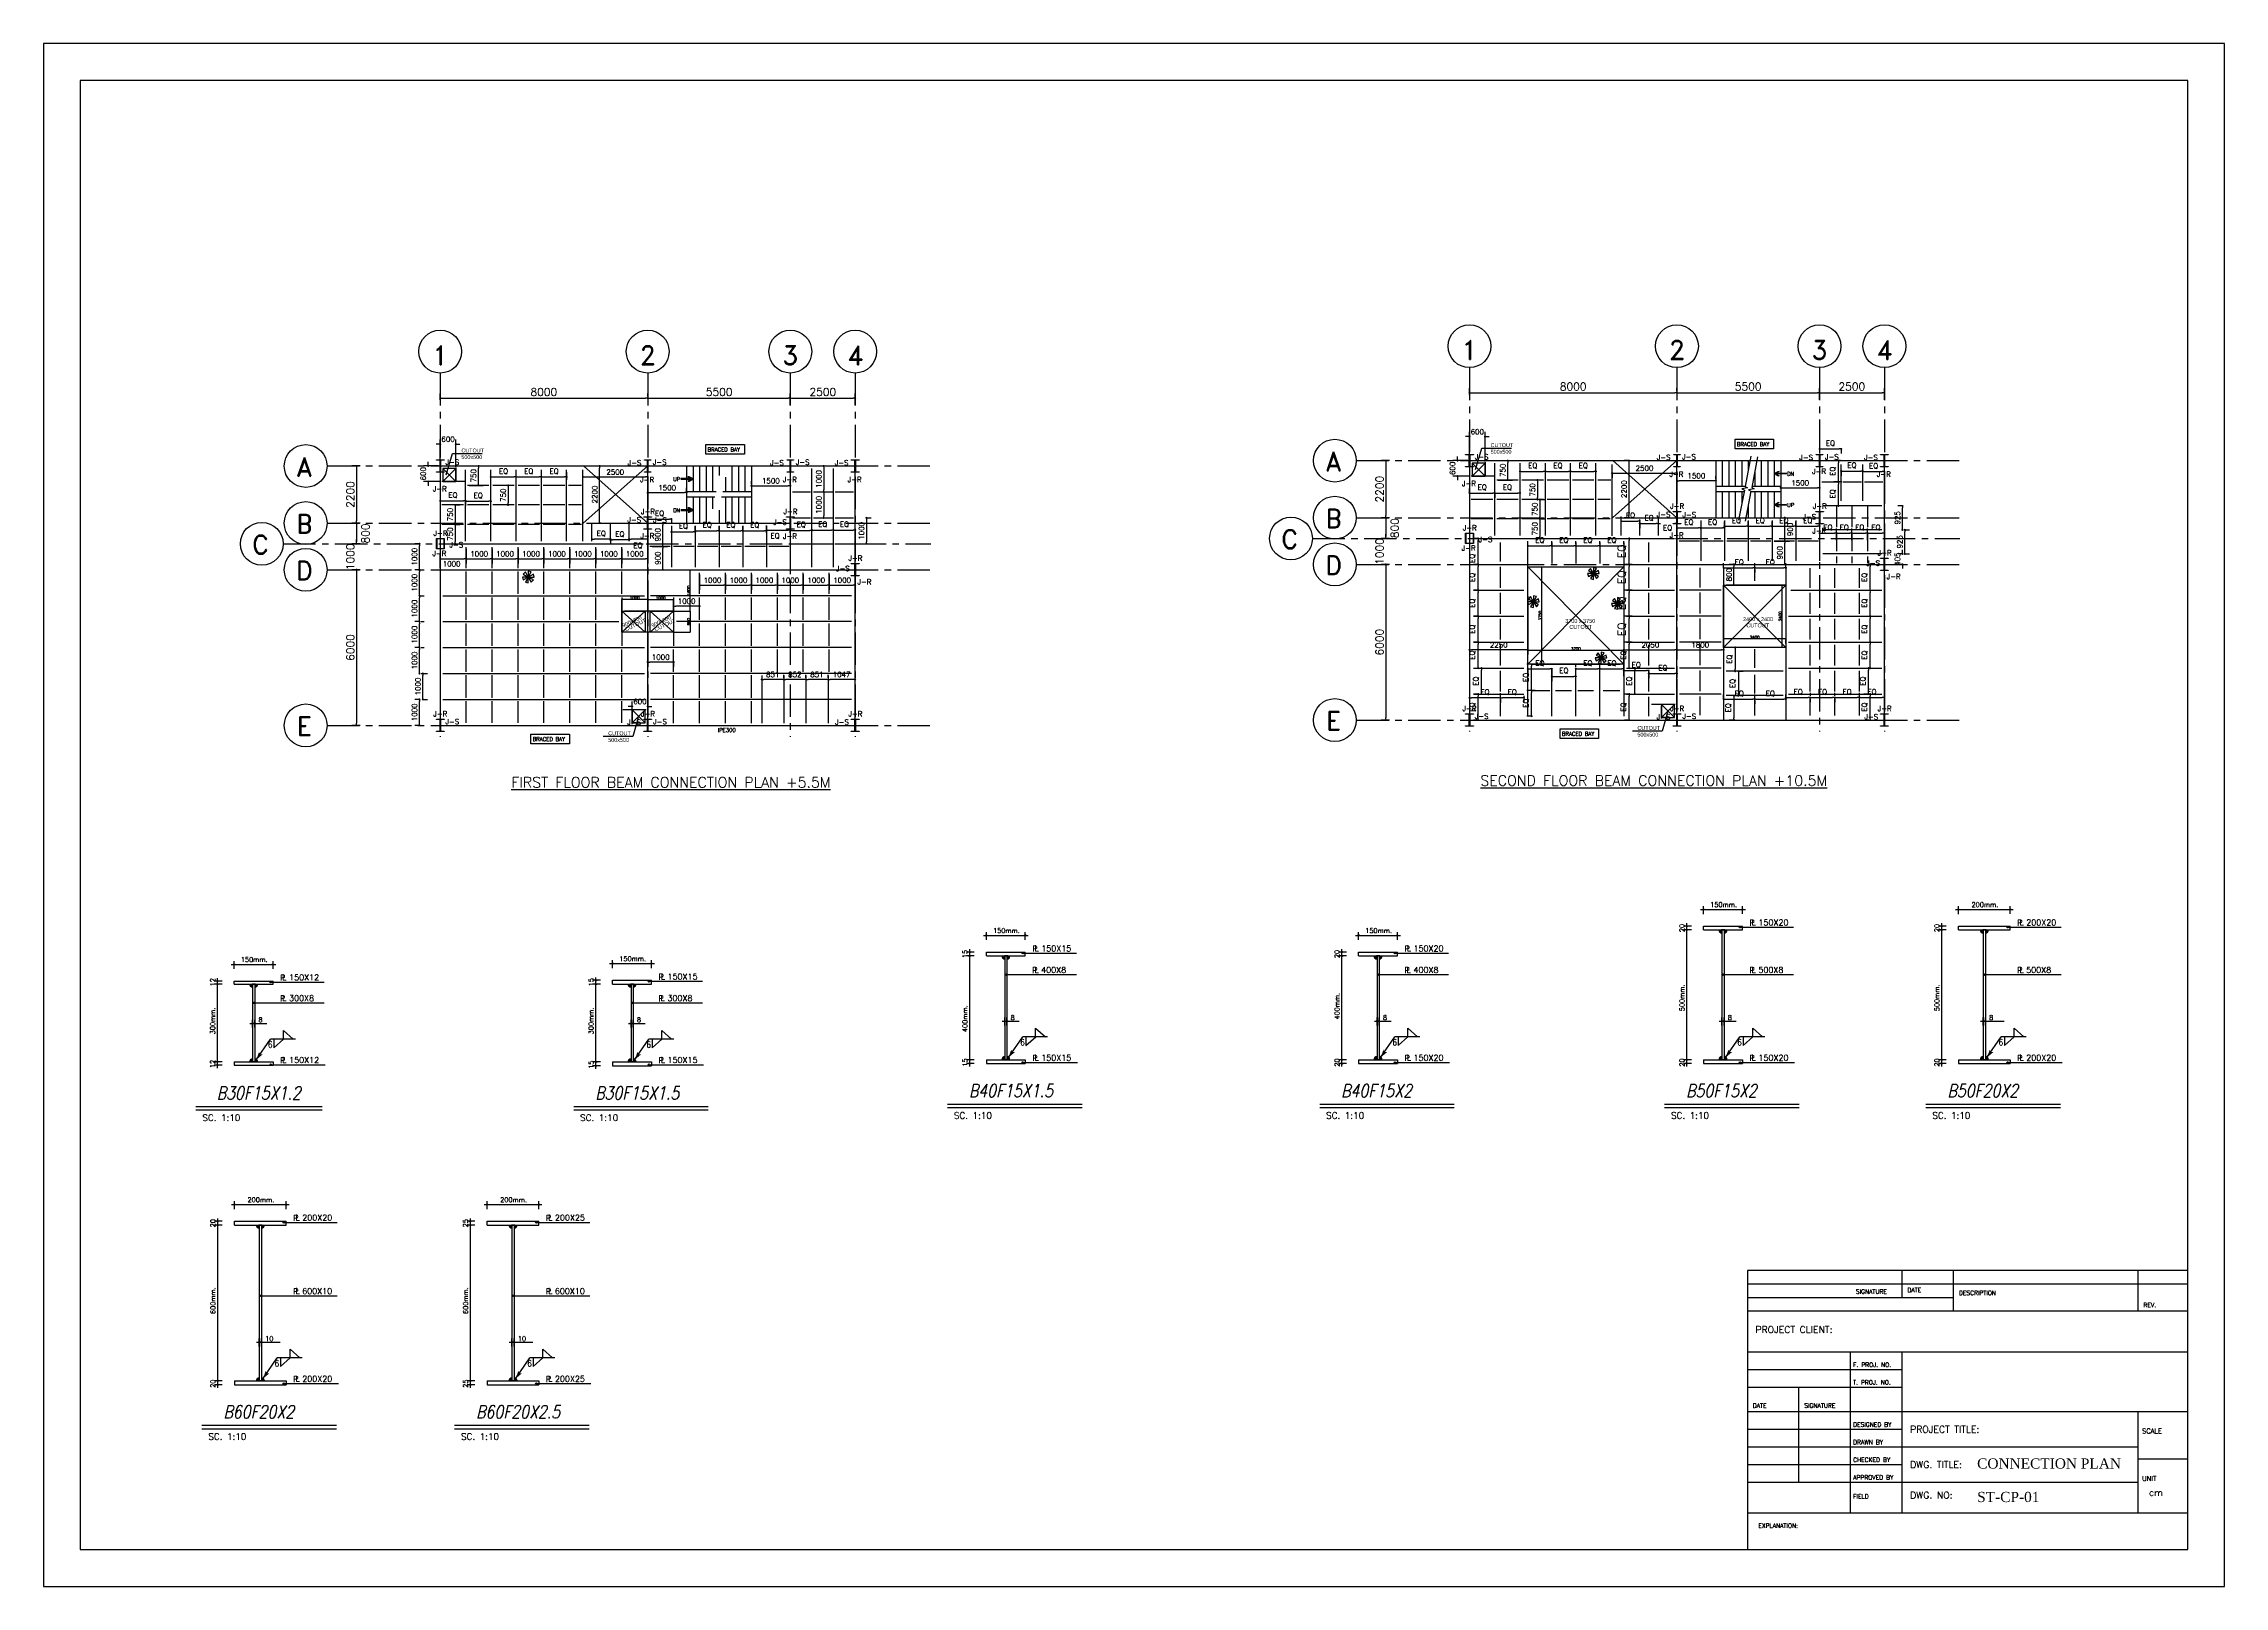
# Model space of a CAD drawing. Header units: inches. Extents: x 1387 to 2676, y -3554 to -2136.
# Drawn here: x 2579.8 to 2663.9, y -2535 to -2475.6 of the extents above; entities that cross this region are included whole.
import ezdxf
from ezdxf.enums import TextEntityAlignment as Align

# ---------------------------------------------------------------- set-up
doc = ezdxf.new("R2010")
doc.units = ezdxf.units.IN
doc.header["$MEASUREMENT"] = 0
for name, pattern in [('CENTER', [2, 1.25, -0.25, 0.25, -0.25]), ('DASHDOTX2', [2, 1, -0.5, 0, -0.5]), ('HIDDEN', [0.375, 0.25, -0.125])]:
    doc.linetypes.add(name, pattern=pattern)
for name, color, linetype in [('1', 1, 'Continuous'), ('1R', 1, 'Continuous'), ('3', 3, 'HIDDEN'), ('3G', 3, 'Continuous'), ('4C', 4, 'Continuous'), ('7', 7, 'Continuous'), ('A-TEXT', 7, 'Continuous'), ('AA-IPE300', 27, 'Continuous'), ('AA_CUT OUT', 250, 'Continuous'), ('Ax', 1, 'DASHDOTX2'), ('AXE', 1, 'CENTER'), ('DIM', 8, 'Continuous'), ('lateral brace', 5, 'Continuous'), ('Layer4', 118, 'Continuous'), ('MEMBER TEXT', 7, 'Continuous'), ('NEW-CO-TEXT', 7, 'Continuous'), ('Pich', 2, 'Continuous'), ('STAIR', 145, 'Continuous'), ('STEEL', 33, 'Continuous'), ('TEXT-1', 3, 'Continuous'), ('UPN100', 1, 'Continuous'), ('wall', 4, 'Continuous')]:
    doc.layers.add(name, color=color, linetype=linetype)
doc.styles.add('ITALICT', font='italict')
doc.styles.add('ROMAND', font='ROMAND.shx')
doc.styles.add('ROMANS', font='ROMANS')
doc.styles.add('ROMANT', font='romant')
doc.styles.get("Standard").update_dxf_attribs({"font": 'arial.ttf'})
doc.styles.add('style1', font='times.ttf')
doc.dimstyles.new('1-100', dxfattribs={"dimtxt": 0.3, "dimasz": 0.08, "dimexe": 0.18, "dimexo": 0.0625, "dimgap": 0.09, "dimtad": 1, "dimdec": 0, "dimlfac": 1000, "dimdsep": 46, "dimtxsty": 'ROMANT', "dimblk": 'DOT', "dimcen": 0.09, "dimclrd": 1, "dimclre": 1, "dimclrt": 3, "dimadec": 0, "dimazin": 0, "dimtfac": 1, "dimtdec": 0, "dimtix": 1, "dimtofl": 0, "dimtmove": 2, "dimatfit": 3, "dimldrblk": 'DOT', "dimfxl": 1, "dimtolj": 1, "dimarcsym": 0})
doc.dimstyles.new('Copy of 1-100', dxfattribs={"dimtxt": 0.2, "dimasz": 0.08, "dimexe": 0.18, "dimexo": 0.0625, "dimgap": 0.09, "dimtad": 1, "dimdec": 0, "dimlfac": 1000, "dimdsep": 46, "dimtxsty": 'ROMANT', "dimblk": 'DOT', "dimcen": 0.09, "dimclrd": 1, "dimclre": 1, "dimclrt": 3, "dimadec": 0, "dimazin": 0, "dimtfac": 1, "dimtdec": 0, "dimtix": 1, "dimtofl": 0, "dimtmove": 2, "dimatfit": 3, "dimldrblk": 'DOT', "dimfxl": 1, "dimtolj": 1, "dimarcsym": 0})
doc.dimstyles.get("Standard").update_dxf_attribs({"dimtxt": 0.25, "dimasz": 0.18, "dimexe": 0.18, "dimexo": 0.0625, "dimgap": 0.09, "dimtad": 0, "dimdec": 0, "dimlfac": 100, "dimzin": 0, "dimdsep": 46, "dimtxsty": 'Standard', "dimcen": 0.09, "dimadec": 0, "dimazin": 0, "dimtfac": 1, "dimtdec": 0, "dimtofl": 0, "dimtmove": 0, "dimatfit": 3, "dimfxl": 1, "dimtolj": 1, "dimtzin": 0, "dimarcsym": 0})

# ---------------------------------------------------------------- blocks, each defined once
blk = doc.blocks.new('DOT')
at = {"layer": 'DIM', "color": 0, "linetype": 'ByBlock'}
blk.add_line((-0.5, 0), (-1, 0), dxfattribs=at)
at = {"layer": 'DIM', "color": 0, "linetype": 'ByBlock', "const_width": 0.5}
blk.add_lwpolyline([(-0.25, 0, 1), (0.25, 0, 1)], format="xyb", close=True, dxfattribs=at)
blk = doc.blocks.new('*D2525')
at = {"color": 1, "lineweight": -2, "transparency": 16777216}
for p, q in [((-13417, 5900), (-13213, 5900)), ((-13213, 2150), (-13213, 5900)), ((-13397, 2150), (-13213, 2150))]:
    blk.add_line(p, q, dxfattribs=at)
at = {"layer": 'Defpoints', "color": 0, "transparency": 16777216}
for p in [(-13417, 5900), (-13213, 5900), (-13397, 2150)]:
    blk.add_point(p, dxfattribs=at)
at = {"color": 1, "lineweight": -2, "transparency": 16777216, "xscale": 0.08, "yscale": 0.08, "zscale": 0.08}
for p, rotation in [((-13213, 5900), 90), ((-13213, 2150), 270)]:
    blk.add_blockref('DOT', p, dxfattribs=dict(at, rotation=rotation))
at = {"color": 3, "transparency": 16777216, "insert": (-13268, 4025), "char_height": 110, "attachment_point": 5, "rotation": 90, "style": 'ROMANT'}
blk.add_mtext('\\A1;3750', dxfattribs=at)
blk = doc.blocks.new('_Dot')
at = {"layer": 'DIM', "color": 0, "lineweight": -2}
blk.add_line((-0.5, 0), (-1, 0), dxfattribs=at)
at = {"layer": 'DIM', "color": 0, "const_width": 0.5}
blk.add_lwpolyline([(-0.25, 0, 1), (0.25, 0, 1)], format="xyb", close=True, dxfattribs=at)
blk = doc.blocks.new('*D2526')
at = {"color": 1, "lineweight": -2, "transparency": 16777216}
for p, q in [((-13750, 2150), (-13750, 2691)), ((-13750, 2690), (-10050, 2690)), ((-10050, 2150), (-10050, 2691))]:
    blk.add_line(p, q, dxfattribs=at)
at = {"layer": 'Defpoints', "color": 0, "transparency": 16777216}
for p in [(-10050, 2690), (-13750, 2150), (-10050, 2150)]:
    blk.add_point(p, dxfattribs=at)
at = {"color": 1, "lineweight": -2, "transparency": 16777216, "xscale": 0.08, "yscale": 0.08, "zscale": 0.08, "rotation": 180}
blk.add_blockref('DOT', (-13750, 2690), dxfattribs=at)
at = {"color": 1, "lineweight": -2, "transparency": 16777216, "xscale": 0.08, "yscale": 0.08, "zscale": 0.08}
blk.add_blockref('DOT', (-10050, 2690), dxfattribs=at)
at = {"color": 3, "transparency": 16777216, "insert": (-11900, 2745), "char_height": 110, "attachment_point": 5, "style": 'ROMANT'}
blk.add_mtext('\\A1;3700', dxfattribs=at)
blk = doc.blocks.new('*D2527')
at = {"color": 1, "lineweight": -2, "transparency": 16777216}
for p, q in [((-6200, 2954), (-6200, 3133)), ((-3800, 3133), (-6200, 3133)), ((-3800, 2954), (-3800, 3133))]:
    blk.add_line(p, q, dxfattribs=at)
at = {"layer": 'Defpoints', "color": 0, "transparency": 16777216}
for p in [(-6200, 3133), (-6200, 2954), (-3800, 2954)]:
    blk.add_point(p, dxfattribs=at)
at = {"color": 1, "lineweight": -2, "transparency": 16777216, "xscale": 0.08, "yscale": 0.08, "zscale": 0.08, "rotation": 180}
blk.add_blockref('DOT', (-6200, 3133), dxfattribs=at)
at = {"color": 1, "lineweight": -2, "transparency": 16777216, "xscale": 0.08, "yscale": 0.08, "zscale": 0.08}
blk.add_blockref('DOT', (-3800, 3133), dxfattribs=at)
at = {"color": 3, "transparency": 16777216, "insert": (-5000, 3188), "char_height": 110, "attachment_point": 5, "style": 'ROMANT'}
blk.add_mtext('\\A1;2400', dxfattribs=at)
blk = doc.blocks.new('*D2528')
at = {"color": 1, "lineweight": -2, "transparency": 16777216}
for p, q in [((-3800, 5200), (-3960, 5200)), ((-3960, 5200), (-3960, 2800)), ((-3800, 2800), (-3960, 2800))]:
    blk.add_line(p, q, dxfattribs=at)
at = {"layer": 'Defpoints', "color": 0, "transparency": 16777216}
for p in [(-3800, 5200), (-3960, 2800), (-3800, 2800)]:
    blk.add_point(p, dxfattribs=at)
at = {"color": 1, "lineweight": -2, "transparency": 16777216, "xscale": 0.08, "yscale": 0.08, "zscale": 0.08}
for p, rotation in [((-3960, 5200), 90), ((-3960, 2800), 270)]:
    blk.add_blockref('DOT', p, dxfattribs=dict(at, rotation=rotation))
at = {"color": 3, "transparency": 16777216, "insert": (-4015, 4000), "char_height": 110, "attachment_point": 5, "rotation": 90, "style": 'ROMANT'}
blk.add_mtext('\\A1;2400', dxfattribs=at)
blk = doc.blocks.new('*D2130')
at = {"layer": 'Defpoints', "color": 0, "transparency": 16777216}
for p in [(2595.052, -2493.117), (2596.027, -2493.117), (2596.027, -2493.178)]:
    blk.add_point(p, dxfattribs=at)
at = {"layer": 'Pich', "color": 1, "lineweight": -2, "transparency": 16777216}
for p, q in [((2595.052, -2493.18), (2595.052, -2493.358)), ((2595.132, -2493.178), (2595.947, -2493.178)), ((2596.027, -2493.18), (2596.027, -2493.358))]:
    blk.add_line(p, q, dxfattribs=at)
at = {"layer": 'Pich', "color": 1, "lineweight": -2, "transparency": 16777216, "xscale": 0.08, "yscale": 0.08, "zscale": 0.08, "rotation": 180}
blk.add_blockref('DOT', (2595.052, -2493.178), dxfattribs=at)
at = {"layer": 'Pich', "color": 1, "lineweight": -2, "transparency": 16777216, "xscale": 0.08, "yscale": 0.08, "zscale": 0.08}
blk.add_blockref('DOT', (2596.027, -2493.178), dxfattribs=at)
at = {"layer": 'Pich', "color": 3, "transparency": 16777216, "insert": (2595.539, -2492.964), "char_height": 0.2, "attachment_point": 5, "style": 'ROMANT'}
blk.add_mtext('\\A1;EQ', dxfattribs=at)
blk = doc.blocks.new('*D2163')
at = {"layer": 'Defpoints', "color": 0, "transparency": 16777216}
for p in [(2596.027, -2493.133), (2597.002, -2493.193), (2597.002, -2493.368)]:
    blk.add_point(p, dxfattribs=at)
at = {"layer": 'Pich', "color": 1, "lineweight": -2, "transparency": 16777216}
for p, q in [((2596.027, -2493.195), (2596.027, -2493.373)), ((2596.107, -2493.193), (2596.922, -2493.193)), ((2597.002, -2493.306), (2597.002, -2493.013))]:
    blk.add_line(p, q, dxfattribs=at)
at = {"layer": 'Pich', "color": 1, "lineweight": -2, "transparency": 16777216, "xscale": 0.08, "yscale": 0.08, "zscale": 0.08, "rotation": 180}
blk.add_blockref('DOT', (2596.027, -2493.193), dxfattribs=at)
at = {"layer": 'Pich', "color": 1, "lineweight": -2, "transparency": 16777216, "xscale": 0.08, "yscale": 0.08, "zscale": 0.08}
blk.add_blockref('DOT', (2597.002, -2493.193), dxfattribs=at)
at = {"layer": 'Pich', "color": 3, "transparency": 16777216, "insert": (2596.514, -2492.979), "char_height": 0.2, "attachment_point": 5, "style": 'ROMANT'}
blk.add_mtext('\\A1;EQ', dxfattribs=at)
blk = doc.blocks.new('*D2164')
at = {"layer": 'Defpoints', "color": 0, "transparency": 16777216}
for p in [(2597.002, -2492.433), (2597.977, -2492.258), (2597.977, -2492.433)]:
    blk.add_point(p, dxfattribs=at)
at = {"layer": 'Pich', "color": 1, "lineweight": -2, "transparency": 16777216}
for p, q in [((2597.002, -2492.371), (2597.002, -2492.078)), ((2597.082, -2492.258), (2597.897, -2492.258)), ((2597.977, -2492.371), (2597.977, -2492.078))]:
    blk.add_line(p, q, dxfattribs=at)
at = {"layer": 'Pich', "color": 1, "lineweight": -2, "transparency": 16777216, "xscale": 0.08, "yscale": 0.08, "zscale": 0.08, "rotation": 180}
blk.add_blockref('DOT', (2597.002, -2492.258), dxfattribs=at)
at = {"layer": 'Pich', "color": 1, "lineweight": -2, "transparency": 16777216, "xscale": 0.08, "yscale": 0.08, "zscale": 0.08}
blk.add_blockref('DOT', (2597.977, -2492.258), dxfattribs=at)
at = {"layer": 'Pich', "color": 3, "transparency": 16777216, "insert": (2597.489, -2492.045), "char_height": 0.2, "attachment_point": 5, "style": 'ROMANT'}
blk.add_mtext('\\A1;EQ', dxfattribs=at)
blk = doc.blocks.new('*D2165')
at = {"layer": 'Defpoints', "color": 0, "transparency": 16777216}
for p in [(2597.977, -2492.322), (2598.952, -2492.258), (2598.952, -2492.433)]:
    blk.add_point(p, dxfattribs=at)
at = {"layer": 'Pich', "color": 1, "lineweight": -2, "transparency": 16777216}
for p, q in [((2597.977, -2492.259), (2597.977, -2492.078)), ((2598.057, -2492.258), (2598.872, -2492.258)), ((2598.952, -2492.371), (2598.952, -2492.078))]:
    blk.add_line(p, q, dxfattribs=at)
at = {"layer": 'Pich', "color": 1, "lineweight": -2, "transparency": 16777216, "xscale": 0.08, "yscale": 0.08, "zscale": 0.08, "rotation": 180}
blk.add_blockref('DOT', (2597.977, -2492.258), dxfattribs=at)
at = {"layer": 'Pich', "color": 1, "lineweight": -2, "transparency": 16777216, "xscale": 0.08, "yscale": 0.08, "zscale": 0.08}
blk.add_blockref('DOT', (2598.952, -2492.258), dxfattribs=at)
at = {"layer": 'Pich', "color": 3, "transparency": 16777216, "insert": (2598.464, -2492.045), "char_height": 0.2, "attachment_point": 5, "style": 'ROMANT'}
blk.add_mtext('\\A1;EQ', dxfattribs=at)
blk = doc.blocks.new('*D2166')
at = {"layer": 'Defpoints', "color": 0, "transparency": 16777216}
for p in [(2598.952, -2492.322), (2599.927, -2492.258), (2599.927, -2492.433)]:
    blk.add_point(p, dxfattribs=at)
at = {"layer": 'Pich', "color": 1, "lineweight": -2, "transparency": 16777216}
for p, q in [((2598.952, -2492.259), (2598.952, -2492.078)), ((2599.032, -2492.258), (2599.847, -2492.258)), ((2599.927, -2492.371), (2599.927, -2492.078))]:
    blk.add_line(p, q, dxfattribs=at)
at = {"layer": 'Pich', "color": 1, "lineweight": -2, "transparency": 16777216, "xscale": 0.08, "yscale": 0.08, "zscale": 0.08, "rotation": 180}
blk.add_blockref('DOT', (2598.952, -2492.258), dxfattribs=at)
at = {"layer": 'Pich', "color": 1, "lineweight": -2, "transparency": 16777216, "xscale": 0.08, "yscale": 0.08, "zscale": 0.08}
blk.add_blockref('DOT', (2599.927, -2492.258), dxfattribs=at)
at = {"layer": 'Pich', "color": 3, "transparency": 16777216, "insert": (2599.439, -2492.045), "char_height": 0.2, "attachment_point": 5, "style": 'ROMANT'}
blk.add_mtext('\\A1;EQ', dxfattribs=at)
blk = doc.blocks.new('*D2167')
at = {"layer": 'Defpoints', "color": 0, "transparency": 16777216}
for p in [(2600.552, -2492.322), (2603.052, -2492.258), (2603.052, -2492.399)]:
    blk.add_point(p, dxfattribs=at)
at = {"layer": 'Pich', "color": 1, "lineweight": -2, "transparency": 16777216}
for p, q in [((2600.552, -2492.259), (2600.552, -2492.078)), ((2600.632, -2492.258), (2602.972, -2492.258)), ((2603.052, -2492.337), (2603.052, -2492.078))]:
    blk.add_line(p, q, dxfattribs=at)
at = {"layer": 'Pich', "color": 1, "lineweight": -2, "transparency": 16777216, "xscale": 0.08, "yscale": 0.08, "zscale": 0.08, "rotation": 180}
blk.add_blockref('DOT', (2600.552, -2492.258), dxfattribs=at)
at = {"layer": 'Pich', "color": 1, "lineweight": -2, "transparency": 16777216, "xscale": 0.08, "yscale": 0.08, "zscale": 0.08}
blk.add_blockref('DOT', (2603.052, -2492.258), dxfattribs=at)
at = {"layer": 'Pich', "color": 3, "transparency": 16777216, "insert": (2601.802, -2492.068), "char_height": 0.2, "attachment_point": 5, "style": 'ROMANT'}
blk.add_mtext('\\A1;2500', dxfattribs=at)
blk = doc.blocks.new('*D2131')
at = {"layer": 'Defpoints', "color": 0, "transparency": 16777216}
for p in [(2602.335, -2494.655), (2602.335, -2494.684), (2603.052, -2494.684)]:
    blk.add_point(p, dxfattribs=at)
at = {"layer": 'Pich', "color": 1, "lineweight": -2, "transparency": 16777216}
for p, q in [((2602.335, -2494.621), (2602.335, -2494.475)), ((2602.972, -2494.655), (2602.415, -2494.655)), ((2603.052, -2494.621), (2603.052, -2494.475))]:
    blk.add_line(p, q, dxfattribs=at)
at = {"layer": 'Pich', "color": 1, "lineweight": -2, "transparency": 16777216, "xscale": 0.08, "yscale": 0.08, "zscale": 0.08, "rotation": 180}
blk.add_blockref('DOT', (2602.335, -2494.655), dxfattribs=at)
at = {"layer": 'Pich', "color": 1, "lineweight": -2, "transparency": 16777216, "xscale": 0.08, "yscale": 0.08, "zscale": 0.08}
blk.add_blockref('DOT', (2603.052, -2494.655), dxfattribs=at)
at = {"layer": 'Pich', "color": 3, "transparency": 16777216, "insert": (2602.674, -2494.908), "char_height": 0.2, "attachment_point": 5, "style": 'ROMANT'}
blk.add_mtext('\\A1;EQ', dxfattribs=at)
blk = doc.blocks.new('*D2132')
at = {"layer": 'Defpoints', "color": 0, "transparency": 16777216}
for p in [(2601.618, -2494.68), (2601.618, -2494.68), (2602.335, -2494.684)]:
    blk.add_point(p, dxfattribs=at)
at = {"layer": 'Pich', "color": 1, "lineweight": -2, "transparency": 16777216}
for p, q in [((2601.618, -2494.618), (2601.618, -2494.5)), ((2602.255, -2494.68), (2601.698, -2494.68)), ((2602.335, -2494.621), (2602.335, -2494.5))]:
    blk.add_line(p, q, dxfattribs=at)
at = {"layer": 'Pich', "color": 1, "lineweight": -2, "transparency": 16777216, "xscale": 0.08, "yscale": 0.08, "zscale": 0.08, "rotation": 180}
blk.add_blockref('DOT', (2601.618, -2494.68), dxfattribs=at)
at = {"layer": 'Pich', "color": 1, "lineweight": -2, "transparency": 16777216, "xscale": 0.08, "yscale": 0.08, "zscale": 0.08}
blk.add_blockref('DOT', (2602.335, -2494.68), dxfattribs=at)
at = {"layer": 'Pich', "color": 3, "transparency": 16777216, "insert": (2601.977, -2494.467), "char_height": 0.2, "attachment_point": 5, "style": 'ROMANT'}
blk.add_mtext('\\A1;EQ', dxfattribs=at)
blk = doc.blocks.new('*D2133')
at = {"layer": 'Defpoints', "color": 0, "transparency": 16777216}
for p in [(2600.902, -2494.655), (2600.902, -2494.655), (2601.618, -2494.655)]:
    blk.add_point(p, dxfattribs=at)
at = {"layer": 'Pich', "color": 1, "lineweight": -2, "transparency": 16777216}
for p, q in [((2600.902, -2494.593), (2600.902, -2494.475)), ((2601.538, -2494.655), (2600.982, -2494.655)), ((2601.618, -2494.717), (2601.618, -2494.835))]:
    blk.add_line(p, q, dxfattribs=at)
at = {"layer": 'Pich', "color": 1, "lineweight": -2, "transparency": 16777216, "xscale": 0.08, "yscale": 0.08, "zscale": 0.08, "rotation": 180}
blk.add_blockref('DOT', (2600.902, -2494.655), dxfattribs=at)
at = {"layer": 'Pich', "color": 1, "lineweight": -2, "transparency": 16777216, "xscale": 0.08, "yscale": 0.08, "zscale": 0.08}
blk.add_blockref('DOT', (2601.618, -2494.655), dxfattribs=at)
at = {"layer": 'Pich', "color": 3, "transparency": 16777216, "insert": (2601.26, -2494.441), "char_height": 0.2, "attachment_point": 5, "style": 'ROMANT'}
blk.add_mtext('\\A1;EQ', dxfattribs=at)
blk = doc.blocks.new('*D2168')
at = {"layer": 'Defpoints', "color": 0, "transparency": 16777216}
for p in [(2603.052, -2493.85), (2603.968, -2493.85), (2603.968, -2493.882)]:
    blk.add_point(p, dxfattribs=at)
at = {"layer": 'Pich', "color": 1, "lineweight": -2, "transparency": 16777216}
for p, q in [((2603.052, -2493.912), (2603.052, -2494.062)), ((2603.132, -2493.882), (2603.888, -2493.882)), ((2603.968, -2493.912), (2603.968, -2494.062))]:
    blk.add_line(p, q, dxfattribs=at)
at = {"layer": 'Pich', "color": 1, "lineweight": -2, "transparency": 16777216, "xscale": 0.08, "yscale": 0.08, "zscale": 0.08, "rotation": 180}
blk.add_blockref('DOT', (2603.052, -2493.882), dxfattribs=at)
at = {"layer": 'Pich', "color": 1, "lineweight": -2, "transparency": 16777216, "xscale": 0.08, "yscale": 0.08, "zscale": 0.08}
blk.add_blockref('DOT', (2603.968, -2493.882), dxfattribs=at)
at = {"layer": 'Pich', "color": 3, "transparency": 16777216, "insert": (2603.51, -2493.668), "char_height": 0.2, "attachment_point": 5, "style": 'ROMANT'}
blk.add_mtext('\\A1;EQ', dxfattribs=at)
blk = doc.blocks.new('*D2169')
at = {"layer": 'Defpoints', "color": 0, "transparency": 16777216}
for p in [(2603.968, -2494.296), (2604.885, -2494.371), (2604.885, -2494.371)]:
    blk.add_point(p, dxfattribs=at)
at = {"layer": 'Pich', "color": 1, "lineweight": -2, "transparency": 16777216}
for p, q in [((2603.968, -2494.358), (2603.968, -2494.551)), ((2604.048, -2494.371), (2604.805, -2494.371)), ((2604.885, -2494.308), (2604.885, -2494.191))]:
    blk.add_line(p, q, dxfattribs=at)
at = {"layer": 'Pich', "color": 1, "lineweight": -2, "transparency": 16777216, "xscale": 0.08, "yscale": 0.08, "zscale": 0.08, "rotation": 180}
blk.add_blockref('DOT', (2603.968, -2494.371), dxfattribs=at)
at = {"layer": 'Pich', "color": 1, "lineweight": -2, "transparency": 16777216, "xscale": 0.08, "yscale": 0.08, "zscale": 0.08}
blk.add_blockref('DOT', (2604.885, -2494.371), dxfattribs=at)
at = {"layer": 'Pich', "color": 3, "transparency": 16777216, "insert": (2604.427, -2494.157), "char_height": 0.2, "attachment_point": 5, "style": 'ROMANT'}
blk.add_mtext('\\A1;EQ', dxfattribs=at)
blk = doc.blocks.new('*D2170')
at = {"layer": 'Defpoints', "color": 0, "transparency": 16777216}
for p in [(2604.885, -2494.328), (2605.802, -2494.328), (2605.802, -2494.4)]:
    blk.add_point(p, dxfattribs=at)
at = {"layer": 'Pich', "color": 1, "lineweight": -2, "transparency": 16777216}
for p, q in [((2604.885, -2494.266), (2604.885, -2494.148)), ((2604.965, -2494.328), (2605.722, -2494.328)), ((2605.802, -2494.337), (2605.802, -2494.148))]:
    blk.add_line(p, q, dxfattribs=at)
at = {"layer": 'Pich', "color": 1, "lineweight": -2, "transparency": 16777216, "xscale": 0.08, "yscale": 0.08, "zscale": 0.08, "rotation": 180}
blk.add_blockref('DOT', (2604.885, -2494.328), dxfattribs=at)
at = {"layer": 'Pich', "color": 1, "lineweight": -2, "transparency": 16777216, "xscale": 0.08, "yscale": 0.08, "zscale": 0.08}
blk.add_blockref('DOT', (2605.802, -2494.328), dxfattribs=at)
at = {"layer": 'Pich', "color": 3, "transparency": 16777216, "insert": (2605.343, -2494.115), "char_height": 0.2, "attachment_point": 5, "style": 'ROMANT'}
blk.add_mtext('\\A1;EQ', dxfattribs=at)
blk = doc.blocks.new('*D2171')
at = {"layer": 'Defpoints', "color": 0, "transparency": 16777216}
for p in [(2605.802, -2494.328), (2606.718, -2494.328), (2606.718, -2494.4)]:
    blk.add_point(p, dxfattribs=at)
at = {"layer": 'Pich', "color": 1, "lineweight": -2, "transparency": 16777216}
for p, q in [((2605.802, -2494.266), (2605.802, -2494.148)), ((2605.882, -2494.328), (2606.638, -2494.328)), ((2606.718, -2494.337), (2606.718, -2494.148))]:
    blk.add_line(p, q, dxfattribs=at)
at = {"layer": 'Pich', "color": 1, "lineweight": -2, "transparency": 16777216, "xscale": 0.08, "yscale": 0.08, "zscale": 0.08, "rotation": 180}
blk.add_blockref('DOT', (2605.802, -2494.328), dxfattribs=at)
at = {"layer": 'Pich', "color": 1, "lineweight": -2, "transparency": 16777216, "xscale": 0.08, "yscale": 0.08, "zscale": 0.08}
blk.add_blockref('DOT', (2606.718, -2494.328), dxfattribs=at)
at = {"layer": 'Pich', "color": 3, "transparency": 16777216, "insert": (2606.26, -2494.115), "char_height": 0.2, "attachment_point": 5, "style": 'ROMANT'}
blk.add_mtext('\\A1;EQ', dxfattribs=at)
blk = doc.blocks.new('*D2172')
at = {"layer": 'Defpoints', "color": 0, "transparency": 16777216}
for p in [(2606.718, -2494.328), (2607.635, -2494.328), (2607.635, -2494.47)]:
    blk.add_point(p, dxfattribs=at)
at = {"layer": 'Pich', "color": 1, "lineweight": -2, "transparency": 16777216}
for p, q in [((2606.718, -2494.266), (2606.718, -2494.148)), ((2606.798, -2494.328), (2607.555, -2494.328)), ((2607.635, -2494.407), (2607.635, -2494.148))]:
    blk.add_line(p, q, dxfattribs=at)
at = {"layer": 'Pich', "color": 1, "lineweight": -2, "transparency": 16777216, "xscale": 0.08, "yscale": 0.08, "zscale": 0.08, "rotation": 180}
blk.add_blockref('DOT', (2606.718, -2494.328), dxfattribs=at)
at = {"layer": 'Pich', "color": 1, "lineweight": -2, "transparency": 16777216, "xscale": 0.08, "yscale": 0.08, "zscale": 0.08}
blk.add_blockref('DOT', (2607.635, -2494.328), dxfattribs=at)
at = {"layer": 'Pich', "color": 3, "transparency": 16777216, "insert": (2607.177, -2494.115), "char_height": 0.2, "attachment_point": 5, "style": 'ROMANT'}
blk.add_mtext('\\A1;EQ', dxfattribs=at)
blk = doc.blocks.new('*D2173')
at = {"layer": 'Defpoints', "color": 0, "transparency": 16777216}
for p in [(2608.552, -2494.309), (2607.635, -2494.47), (2608.552, -2494.47)]:
    blk.add_point(p, dxfattribs=at)
at = {"layer": 'Pich', "color": 1, "lineweight": -2, "transparency": 16777216}
for p, q in [((2607.635, -2494.407), (2607.635, -2494.129)), ((2607.715, -2494.309), (2608.472, -2494.309)), ((2608.552, -2494.407), (2608.552, -2494.129))]:
    blk.add_line(p, q, dxfattribs=at)
at = {"layer": 'Pich', "color": 1, "lineweight": -2, "transparency": 16777216, "xscale": 0.08, "yscale": 0.08, "zscale": 0.08, "rotation": 180}
blk.add_blockref('DOT', (2607.635, -2494.309), dxfattribs=at)
at = {"layer": 'Pich', "color": 1, "lineweight": -2, "transparency": 16777216, "xscale": 0.08, "yscale": 0.08, "zscale": 0.08}
blk.add_blockref('DOT', (2608.552, -2494.309), dxfattribs=at)
at = {"layer": 'Pich', "color": 3, "transparency": 16777216, "insert": (2607.961, -2494.532), "char_height": 0.2, "attachment_point": 5, "style": 'ROMANT'}
blk.add_mtext('\\A1;EQ', dxfattribs=at)
blk = doc.blocks.new('*D2174')
at = {"layer": 'Defpoints', "color": 0, "transparency": 16777216}
for p in [(2609.385, -2494.315), (2609.385, -2494.394), (2608.552, -2494.407)]:
    blk.add_point(p, dxfattribs=at)
at = {"layer": 'Pich', "color": 1, "lineweight": -2, "transparency": 16777216}
for p, q in [((2608.552, -2494.345), (2608.552, -2494.135)), ((2608.632, -2494.315), (2609.305, -2494.315)), ((2609.385, -2494.332), (2609.385, -2494.135))]:
    blk.add_line(p, q, dxfattribs=at)
at = {"layer": 'Pich', "color": 1, "lineweight": -2, "transparency": 16777216, "xscale": 0.08, "yscale": 0.08, "zscale": 0.08, "rotation": 180}
blk.add_blockref('DOT', (2608.552, -2494.315), dxfattribs=at)
at = {"layer": 'Pich', "color": 1, "lineweight": -2, "transparency": 16777216, "xscale": 0.08, "yscale": 0.08, "zscale": 0.08}
blk.add_blockref('DOT', (2609.385, -2494.315), dxfattribs=at)
at = {"layer": 'Pich', "color": 3, "transparency": 16777216, "insert": (2608.968, -2494.102), "char_height": 0.2, "attachment_point": 5, "style": 'ROMANT'}
blk.add_mtext('\\A1;EQ', dxfattribs=at)
blk = doc.blocks.new('*D2175')
at = {"layer": 'Defpoints', "color": 0, "transparency": 16777216}
for p in [(2610.218, -2494.302), (2610.218, -2494.38), (2609.385, -2494.407)]:
    blk.add_point(p, dxfattribs=at)
at = {"layer": 'Pich', "color": 1, "lineweight": -2, "transparency": 16777216}
for p, q in [((2609.385, -2494.345), (2609.385, -2494.122)), ((2609.465, -2494.302), (2610.138, -2494.302)), ((2610.218, -2494.318), (2610.218, -2494.122))]:
    blk.add_line(p, q, dxfattribs=at)
at = {"layer": 'Pich', "color": 1, "lineweight": -2, "transparency": 16777216, "xscale": 0.08, "yscale": 0.08, "zscale": 0.08, "rotation": 180}
blk.add_blockref('DOT', (2609.385, -2494.302), dxfattribs=at)
at = {"layer": 'Pich', "color": 1, "lineweight": -2, "transparency": 16777216, "xscale": 0.08, "yscale": 0.08, "zscale": 0.08}
blk.add_blockref('DOT', (2610.218, -2494.302), dxfattribs=at)
at = {"layer": 'Pich', "color": 3, "transparency": 16777216, "insert": (2609.802, -2494.088), "char_height": 0.2, "attachment_point": 5, "style": 'ROMANT'}
blk.add_mtext('\\A1;EQ', dxfattribs=at)
blk = doc.blocks.new('*D2176')
at = {"layer": 'Defpoints', "color": 0, "transparency": 16777216}
for p in [(2611.052, -2494.302), (2611.052, -2494.38), (2610.218, -2494.407)]:
    blk.add_point(p, dxfattribs=at)
at = {"layer": 'Pich', "color": 1, "lineweight": -2, "transparency": 16777216}
for p, q in [((2610.218, -2494.345), (2610.218, -2494.122)), ((2610.298, -2494.302), (2610.972, -2494.302)), ((2611.052, -2494.318), (2611.052, -2494.122))]:
    blk.add_line(p, q, dxfattribs=at)
at = {"layer": 'Pich', "color": 1, "lineweight": -2, "transparency": 16777216, "xscale": 0.08, "yscale": 0.08, "zscale": 0.08, "rotation": 180}
blk.add_blockref('DOT', (2610.218, -2494.302), dxfattribs=at)
at = {"layer": 'Pich', "color": 1, "lineweight": -2, "transparency": 16777216, "xscale": 0.08, "yscale": 0.08, "zscale": 0.08}
blk.add_blockref('DOT', (2611.052, -2494.302), dxfattribs=at)
at = {"layer": 'Pich', "color": 3, "transparency": 16777216, "insert": (2610.635, -2494.088), "char_height": 0.2, "attachment_point": 5, "style": 'ROMANT'}
blk.add_mtext('\\A1;EQ', dxfattribs=at)
blk = doc.blocks.new('*D2177')
at = {"layer": 'Defpoints', "color": 0, "transparency": 16777216}
for p in [(2601.147, -2491.833), (2601.198, -2491.833), (2601.147, -2494.033)]:
    blk.add_point(p, dxfattribs=at)
at = {"layer": 'Pich', "color": 1, "lineweight": -2, "transparency": 16777216}
for p, q in [((2601.209, -2491.833), (2601.378, -2491.833)), ((2601.198, -2493.953), (2601.198, -2491.913)), ((2601.209, -2494.033), (2601.378, -2494.033))]:
    blk.add_line(p, q, dxfattribs=at)
at = {"layer": 'Pich', "color": 1, "lineweight": -2, "transparency": 16777216, "xscale": 0.08, "yscale": 0.08, "zscale": 0.08}
for p, rotation in [((2601.198, -2491.833), 90), ((2601.198, -2494.033), 270)]:
    blk.add_blockref('DOT', p, dxfattribs=dict(at, rotation=rotation))
at = {"layer": 'Pich', "color": 3, "transparency": 16777216, "insert": (2601.008, -2492.933), "char_height": 0.2, "attachment_point": 5, "rotation": 90, "style": 'ROMANT'}
blk.add_mtext('\\A1;2200', dxfattribs=at)
blk = doc.blocks.new('*D2178')
at = {"layer": 'Defpoints', "color": 0, "transparency": 16777216}
for p in [(2594.251, -2500.833), (2594.31, -2500.833), (2594.31, -2501.833)]:
    blk.add_point(p, dxfattribs=at)
at = {"layer": 'Pich', "color": 1, "lineweight": -2, "transparency": 16777216}
for p, q in [((2594.248, -2500.833), (2594.071, -2500.833)), ((2594.251, -2501.753), (2594.251, -2500.913)), ((2594.248, -2501.833), (2594.071, -2501.833))]:
    blk.add_line(p, q, dxfattribs=at)
at = {"layer": 'Pich', "color": 1, "lineweight": -2, "transparency": 16777216, "xscale": 0.08, "yscale": 0.08, "zscale": 0.08}
for p, rotation in [((2594.251, -2500.833), 90), ((2594.251, -2501.833), 270)]:
    blk.add_blockref('DOT', p, dxfattribs=dict(at, rotation=rotation))
at = {"layer": 'Pich', "color": 3, "transparency": 16777216, "insert": (2594.061, -2501.333), "char_height": 0.2, "attachment_point": 5, "rotation": 90, "style": 'ROMANT'}
blk.add_mtext('\\A1;1000', dxfattribs=at)
blk = doc.blocks.new('*D2179')
at = {"layer": 'Defpoints', "color": 0, "transparency": 16777216}
for p in [(2594.381, -2499.833), (2594.381, -2499.833), (2594.31, -2500.833)]:
    blk.add_point(p, dxfattribs=at)
at = {"layer": 'Pich', "color": 1, "lineweight": -2, "transparency": 16777216}
for p, q in [((2594.381, -2500.753), (2594.381, -2499.913)), ((2594.443, -2499.833), (2594.561, -2499.833)), ((2594.373, -2500.833), (2594.561, -2500.833))]:
    blk.add_line(p, q, dxfattribs=at)
at = {"layer": 'Pich', "color": 1, "lineweight": -2, "transparency": 16777216, "xscale": 0.08, "yscale": 0.08, "zscale": 0.08}
for p, rotation in [((2594.381, -2499.833), 90), ((2594.381, -2500.833), 270)]:
    blk.add_blockref('DOT', p, dxfattribs=dict(at, rotation=rotation))
at = {"layer": 'Pich', "color": 3, "transparency": 16777216, "insert": (2594.191, -2500.333), "char_height": 0.2, "attachment_point": 5, "rotation": 90, "style": 'ROMANT'}
blk.add_mtext('\\A1;1000', dxfattribs=at)
blk = doc.blocks.new('*D2180')
at = {"layer": 'Defpoints', "color": 0, "transparency": 16777216}
for p in [(2594.251, -2498.833), (2594.323, -2498.833), (2594.251, -2499.833)]:
    blk.add_point(p, dxfattribs=at)
at = {"layer": 'Pich', "color": 1, "lineweight": -2, "transparency": 16777216}
for p, q in [((2594.261, -2498.833), (2594.071, -2498.833)), ((2594.251, -2499.753), (2594.251, -2498.913)), ((2594.314, -2499.833), (2594.431, -2499.833))]:
    blk.add_line(p, q, dxfattribs=at)
at = {"layer": 'Pich', "color": 1, "lineweight": -2, "transparency": 16777216, "xscale": 0.08, "yscale": 0.08, "zscale": 0.08}
for p, rotation in [((2594.251, -2498.833), 90), ((2594.251, -2499.833), 270)]:
    blk.add_blockref('DOT', p, dxfattribs=dict(at, rotation=rotation))
at = {"layer": 'Pich', "color": 3, "transparency": 16777216, "insert": (2594.061, -2499.333), "char_height": 0.2, "attachment_point": 5, "rotation": 90, "style": 'ROMANT'}
blk.add_mtext('\\A1;1000', dxfattribs=at)
blk = doc.blocks.new('*D2181')
at = {"layer": 'Defpoints', "color": 0, "transparency": 16777216}
for p in [(2594.251, -2497.833), (2594.323, -2497.833), (2594.251, -2498.833)]:
    blk.add_point(p, dxfattribs=at)
at = {"layer": 'Pich', "color": 1, "lineweight": -2, "transparency": 16777216}
for p, q in [((2594.261, -2497.833), (2594.071, -2497.833)), ((2594.251, -2498.753), (2594.251, -2497.913)), ((2594.314, -2498.833), (2594.431, -2498.833))]:
    blk.add_line(p, q, dxfattribs=at)
at = {"layer": 'Pich', "color": 1, "lineweight": -2, "transparency": 16777216, "xscale": 0.08, "yscale": 0.08, "zscale": 0.08}
for p, rotation in [((2594.251, -2497.833), 90), ((2594.251, -2498.833), 270)]:
    blk.add_blockref('DOT', p, dxfattribs=dict(at, rotation=rotation))
at = {"layer": 'Pich', "color": 3, "transparency": 16777216, "insert": (2594.061, -2498.333), "char_height": 0.2, "attachment_point": 5, "rotation": 90, "style": 'ROMANT'}
blk.add_mtext('\\A1;1000', dxfattribs=at)
blk = doc.blocks.new('*D2182')
at = {"layer": 'Defpoints', "color": 0, "transparency": 16777216}
for p in [(2594.219, -2496.833), (2594.251, -2496.833), (2594.251, -2497.833)]:
    blk.add_point(p, dxfattribs=at)
at = {"layer": 'Pich', "color": 1, "lineweight": -2, "transparency": 16777216}
for p, q in [((2594.251, -2497.753), (2594.251, -2496.913)), ((2594.282, -2496.833), (2594.431, -2496.833)), ((2594.314, -2497.833), (2594.431, -2497.833))]:
    blk.add_line(p, q, dxfattribs=at)
at = {"layer": 'Pich', "color": 1, "lineweight": -2, "transparency": 16777216, "xscale": 0.08, "yscale": 0.08, "zscale": 0.08}
for p, rotation in [((2594.251, -2496.833), 90), ((2594.251, -2497.833), 270)]:
    blk.add_blockref('DOT', p, dxfattribs=dict(at, rotation=rotation))
at = {"layer": 'Pich', "color": 3, "transparency": 16777216, "insert": (2594.061, -2497.333), "char_height": 0.2, "attachment_point": 5, "rotation": 90, "style": 'ROMANT'}
blk.add_mtext('\\A1;1000', dxfattribs=at)
blk = doc.blocks.new('*D2183')
at = {"layer": 'Defpoints', "color": 0, "transparency": 16777216}
for p in [(2594.251, -2495.833), (2594.323, -2495.833), (2594.251, -2496.833)]:
    blk.add_point(p, dxfattribs=at)
at = {"layer": 'Pich', "color": 1, "lineweight": -2, "transparency": 16777216}
for p, q in [((2594.261, -2495.833), (2594.071, -2495.833)), ((2594.251, -2496.753), (2594.251, -2495.913)), ((2594.314, -2496.833), (2594.431, -2496.833))]:
    blk.add_line(p, q, dxfattribs=at)
at = {"layer": 'Pich', "color": 1, "lineweight": -2, "transparency": 16777216, "xscale": 0.08, "yscale": 0.08, "zscale": 0.08}
for p, rotation in [((2594.251, -2495.833), 90), ((2594.251, -2496.833), 270)]:
    blk.add_blockref('DOT', p, dxfattribs=dict(at, rotation=rotation))
at = {"layer": 'Pich', "color": 3, "transparency": 16777216, "insert": (2594.061, -2496.333), "char_height": 0.2, "attachment_point": 5, "rotation": 90, "style": 'ROMANT'}
blk.add_mtext('\\A1;1000', dxfattribs=at)
blk = doc.blocks.new('*D2184')
at = {"layer": 'Defpoints', "color": 0, "transparency": 16777216}
for p in [(2594.251, -2494.833), (2594.323, -2494.833), (2594.251, -2495.833)]:
    blk.add_point(p, dxfattribs=at)
at = {"layer": 'Pich', "color": 1, "lineweight": -2, "transparency": 16777216}
for p, q in [((2594.261, -2494.833), (2594.071, -2494.833)), ((2594.251, -2495.753), (2594.251, -2494.913)), ((2594.314, -2495.833), (2594.431, -2495.833))]:
    blk.add_line(p, q, dxfattribs=at)
at = {"layer": 'Pich', "color": 1, "lineweight": -2, "transparency": 16777216, "xscale": 0.08, "yscale": 0.08, "zscale": 0.08}
for p, rotation in [((2594.251, -2494.833), 90), ((2594.251, -2495.833), 270)]:
    blk.add_blockref('DOT', p, dxfattribs=dict(at, rotation=rotation))
at = {"layer": 'Pich', "color": 3, "transparency": 16777216, "insert": (2594.061, -2495.333), "char_height": 0.2, "attachment_point": 5, "rotation": 90, "style": 'ROMANT'}
blk.add_mtext('\\A1;1000', dxfattribs=at)
blk = doc.blocks.new('*D2185')
at = {"layer": 'Defpoints', "color": 0, "transparency": 16777216}
for p in [(2610.005, -2500.062), (2610.005, -2500.062), (2611.052, -2500.062)]:
    blk.add_point(p, dxfattribs=at)
at = {"layer": 'Pich', "color": 1, "lineweight": -2, "transparency": 16777216}
for p, q in [((2610.005, -2500), (2610.005, -2499.882)), ((2610.972, -2500.062), (2610.085, -2500.062)), ((2611.052, -2500), (2611.052, -2499.882))]:
    blk.add_line(p, q, dxfattribs=at)
at = {"layer": 'Pich', "color": 1, "lineweight": -2, "transparency": 16777216, "xscale": 0.08, "yscale": 0.08, "zscale": 0.08, "rotation": 180}
blk.add_blockref('DOT', (2610.005, -2500.062), dxfattribs=at)
at = {"layer": 'Pich', "color": 1, "lineweight": -2, "transparency": 16777216, "xscale": 0.08, "yscale": 0.08, "zscale": 0.08}
blk.add_blockref('DOT', (2611.052, -2500.062), dxfattribs=at)
at = {"layer": 'Pich', "color": 3, "transparency": 16777216, "insert": (2610.528, -2499.872), "char_height": 0.2, "attachment_point": 5, "style": 'ROMANT'}
blk.add_mtext('\\A1;1047', dxfattribs=at)
blk = doc.blocks.new('*D2186')
at = {"layer": 'Defpoints', "color": 0, "transparency": 16777216}
for p in [(2609.154, -2500.041), (2609.154, -2500.062), (2610.005, -2500.062)]:
    blk.add_point(p, dxfattribs=at)
at = {"layer": 'Pich', "color": 1, "lineweight": -2, "transparency": 16777216}
for p, q in [((2609.154, -2500.103), (2609.154, -2500.242)), ((2609.925, -2500.062), (2609.234, -2500.062)), ((2610.005, -2500), (2610.005, -2499.882))]:
    blk.add_line(p, q, dxfattribs=at)
at = {"layer": 'Pich', "color": 1, "lineweight": -2, "transparency": 16777216, "xscale": 0.08, "yscale": 0.08, "zscale": 0.08, "rotation": 180}
blk.add_blockref('DOT', (2609.154, -2500.062), dxfattribs=at)
at = {"layer": 'Pich', "color": 1, "lineweight": -2, "transparency": 16777216, "xscale": 0.08, "yscale": 0.08, "zscale": 0.08}
blk.add_blockref('DOT', (2610.005, -2500.062), dxfattribs=at)
at = {"layer": 'Pich', "color": 3, "transparency": 16777216, "insert": (2609.579, -2499.872), "char_height": 0.2, "attachment_point": 5, "style": 'ROMANT'}
blk.add_mtext('\\A1;851', dxfattribs=at)
blk = doc.blocks.new('*D2187')
at = {"layer": 'Defpoints', "color": 0, "transparency": 16777216}
for p in [(2608.301, -2500.041), (2608.301, -2500.062), (2609.154, -2500.062)]:
    blk.add_point(p, dxfattribs=at)
at = {"layer": 'Pich', "color": 1, "lineweight": -2, "transparency": 16777216}
for p, q in [((2608.301, -2500.103), (2608.301, -2500.242)), ((2609.074, -2500.062), (2608.381, -2500.062)), ((2609.154, -2500), (2609.154, -2499.882))]:
    blk.add_line(p, q, dxfattribs=at)
at = {"layer": 'Pich', "color": 1, "lineweight": -2, "transparency": 16777216, "xscale": 0.08, "yscale": 0.08, "zscale": 0.08, "rotation": 180}
blk.add_blockref('DOT', (2608.301, -2500.062), dxfattribs=at)
at = {"layer": 'Pich', "color": 1, "lineweight": -2, "transparency": 16777216, "xscale": 0.08, "yscale": 0.08, "zscale": 0.08}
blk.add_blockref('DOT', (2609.154, -2500.062), dxfattribs=at)
at = {"layer": 'Pich', "color": 3, "transparency": 16777216, "insert": (2608.727, -2499.872), "char_height": 0.2, "attachment_point": 5, "style": 'ROMANT'}
blk.add_mtext('\\A1;852', dxfattribs=at)
blk = doc.blocks.new('*D2188')
at = {"layer": 'Defpoints', "color": 0, "transparency": 16777216}
for p in [(2607.45, -2500.041), (2607.45, -2500.062), (2608.301, -2500.062)]:
    blk.add_point(p, dxfattribs=at)
at = {"layer": 'Pich', "color": 1, "lineweight": -2, "transparency": 16777216}
for p, q in [((2607.45, -2500.103), (2607.45, -2500.242)), ((2608.221, -2500.062), (2607.53, -2500.062)), ((2608.301, -2500), (2608.301, -2499.882))]:
    blk.add_line(p, q, dxfattribs=at)
at = {"layer": 'Pich', "color": 1, "lineweight": -2, "transparency": 16777216, "xscale": 0.08, "yscale": 0.08, "zscale": 0.08, "rotation": 180}
blk.add_blockref('DOT', (2607.45, -2500.062), dxfattribs=at)
at = {"layer": 'Pich', "color": 1, "lineweight": -2, "transparency": 16777216, "xscale": 0.08, "yscale": 0.08, "zscale": 0.08}
blk.add_blockref('DOT', (2608.301, -2500.062), dxfattribs=at)
at = {"layer": 'Pich', "color": 3, "transparency": 16777216, "insert": (2607.875, -2499.872), "char_height": 0.2, "attachment_point": 5, "style": 'ROMANT'}
blk.add_mtext('\\A1;851', dxfattribs=at)
blk = doc.blocks.new('*D2128')
at = {"layer": 'Defpoints', "color": 0, "transparency": 16777216}
for p in [(2634.744, -2492.934), (2635.719, -2492.876), (2635.719, -2492.934)]:
    blk.add_point(p, dxfattribs=at)
at = {"layer": 'Pich', "color": 1, "lineweight": -2, "transparency": 16777216}
for p, q in [((2634.744, -2492.871), (2634.744, -2492.696)), ((2635.719, -2492.871), (2635.719, -2492.696)), ((2634.824, -2492.876), (2635.639, -2492.876))]:
    blk.add_line(p, q, dxfattribs=at)
at = {"layer": 'Pich', "color": 1, "lineweight": -2, "transparency": 16777216, "xscale": 0.08, "yscale": 0.08, "zscale": 0.08, "rotation": 180}
blk.add_blockref('DOT', (2634.744, -2492.876), dxfattribs=at)
at = {"layer": 'Pich', "color": 1, "lineweight": -2, "transparency": 16777216, "xscale": 0.08, "yscale": 0.08, "zscale": 0.08}
blk.add_blockref('DOT', (2635.719, -2492.876), dxfattribs=at)
at = {"layer": 'Pich', "color": 3, "transparency": 16777216, "insert": (2635.231, -2492.663), "char_height": 0.2, "attachment_point": 5, "style": 'ROMANT'}
blk.add_mtext('\\A1;EQ', dxfattribs=at)
blk = doc.blocks.new('*D2189')
at = {"layer": 'Defpoints', "color": 0, "transparency": 16777216}
for p in [(2635.719, -2492.811), (2636.694, -2492.876), (2636.694, -2492.876)]:
    blk.add_point(p, dxfattribs=at)
at = {"layer": 'Pich', "color": 1, "lineweight": -2, "transparency": 16777216}
for p, q in [((2636.694, -2492.814), (2636.694, -2492.696)), ((2635.719, -2492.873), (2635.719, -2493.056)), ((2635.799, -2492.876), (2636.614, -2492.876))]:
    blk.add_line(p, q, dxfattribs=at)
at = {"layer": 'Pich', "color": 1, "lineweight": -2, "transparency": 16777216, "xscale": 0.08, "yscale": 0.08, "zscale": 0.08, "rotation": 180}
blk.add_blockref('DOT', (2635.719, -2492.876), dxfattribs=at)
at = {"layer": 'Pich', "color": 1, "lineweight": -2, "transparency": 16777216, "xscale": 0.08, "yscale": 0.08, "zscale": 0.08}
blk.add_blockref('DOT', (2636.694, -2492.876), dxfattribs=at)
at = {"layer": 'Pich', "color": 3, "transparency": 16777216, "insert": (2636.206, -2492.663), "char_height": 0.2, "attachment_point": 5, "style": 'ROMANT'}
blk.add_mtext('\\A1;EQ', dxfattribs=at)
blk = doc.blocks.new('*D2190')
at = {"layer": 'Defpoints', "color": 0, "transparency": 16777216}
for p in [(2636.694, -2492.042), (2637.669, -2492.042), (2637.669, -2492.112)]:
    blk.add_point(p, dxfattribs=at)
at = {"layer": 'Pich', "color": 1, "lineweight": -2, "transparency": 16777216}
for p, q in [((2636.694, -2491.98), (2636.694, -2491.862)), ((2637.669, -2492.049), (2637.669, -2491.862)), ((2636.774, -2492.042), (2637.589, -2492.042))]:
    blk.add_line(p, q, dxfattribs=at)
at = {"layer": 'Pich', "color": 1, "lineweight": -2, "transparency": 16777216, "xscale": 0.08, "yscale": 0.08, "zscale": 0.08, "rotation": 180}
blk.add_blockref('DOT', (2636.694, -2492.042), dxfattribs=at)
at = {"layer": 'Pich', "color": 1, "lineweight": -2, "transparency": 16777216, "xscale": 0.08, "yscale": 0.08, "zscale": 0.08}
blk.add_blockref('DOT', (2637.669, -2492.042), dxfattribs=at)
at = {"layer": 'Pich', "color": 3, "transparency": 16777216, "insert": (2637.181, -2491.828), "char_height": 0.2, "attachment_point": 5, "style": 'ROMANT'}
blk.add_mtext('\\A1;EQ', dxfattribs=at)
blk = doc.blocks.new('*D2191')
at = {"layer": 'Defpoints', "color": 0, "transparency": 16777216}
for p in [(2637.669, -2492.042), (2638.644, -2492.042), (2638.644, -2492.112)]:
    blk.add_point(p, dxfattribs=at)
at = {"layer": 'Pich', "color": 1, "lineweight": -2, "transparency": 16777216}
for p, q in [((2637.669, -2491.98), (2637.669, -2491.862)), ((2638.644, -2492.049), (2638.644, -2491.862)), ((2637.749, -2492.042), (2638.564, -2492.042))]:
    blk.add_line(p, q, dxfattribs=at)
at = {"layer": 'Pich', "color": 1, "lineweight": -2, "transparency": 16777216, "xscale": 0.08, "yscale": 0.08, "zscale": 0.08, "rotation": 180}
blk.add_blockref('DOT', (2637.669, -2492.042), dxfattribs=at)
at = {"layer": 'Pich', "color": 1, "lineweight": -2, "transparency": 16777216, "xscale": 0.08, "yscale": 0.08, "zscale": 0.08}
blk.add_blockref('DOT', (2638.644, -2492.042), dxfattribs=at)
at = {"layer": 'Pich', "color": 3, "transparency": 16777216, "insert": (2638.156, -2491.828), "char_height": 0.2, "attachment_point": 5, "style": 'ROMANT'}
blk.add_mtext('\\A1;EQ', dxfattribs=at)
blk = doc.blocks.new('*D2192')
at = {"layer": 'Defpoints', "color": 0, "transparency": 16777216}
for p in [(2638.644, -2492.042), (2639.619, -2492.042), (2639.619, -2492.112)]:
    blk.add_point(p, dxfattribs=at)
at = {"layer": 'Pich', "color": 1, "lineweight": -2, "transparency": 16777216}
for p, q in [((2638.644, -2491.98), (2638.644, -2491.862)), ((2639.619, -2492.049), (2639.619, -2491.862)), ((2638.724, -2492.042), (2639.539, -2492.042))]:
    blk.add_line(p, q, dxfattribs=at)
at = {"layer": 'Pich', "color": 1, "lineweight": -2, "transparency": 16777216, "xscale": 0.08, "yscale": 0.08, "zscale": 0.08, "rotation": 180}
blk.add_blockref('DOT', (2638.644, -2492.042), dxfattribs=at)
at = {"layer": 'Pich', "color": 1, "lineweight": -2, "transparency": 16777216, "xscale": 0.08, "yscale": 0.08, "zscale": 0.08}
blk.add_blockref('DOT', (2639.619, -2492.042), dxfattribs=at)
at = {"layer": 'Pich', "color": 3, "transparency": 16777216, "insert": (2639.131, -2491.828), "char_height": 0.2, "attachment_point": 5, "style": 'ROMANT'}
blk.add_mtext('\\A1;EQ', dxfattribs=at)
blk = doc.blocks.new('*D2193')
at = {"layer": 'Defpoints', "color": 0, "transparency": 16777216}
for p in [(2640.244, -2492.042), (2642.744, -2492.112), (2642.744, -2492.112)]:
    blk.add_point(p, dxfattribs=at)
at = {"layer": 'Pich', "color": 1, "lineweight": -2, "transparency": 16777216}
for p, q in [((2640.244, -2492.105), (2640.244, -2492.292)), ((2640.324, -2492.112), (2642.664, -2492.112)), ((2642.744, -2492.049), (2642.744, -2491.932))]:
    blk.add_line(p, q, dxfattribs=at)
at = {"layer": 'Pich', "color": 1, "lineweight": -2, "transparency": 16777216, "xscale": 0.08, "yscale": 0.08, "zscale": 0.08, "rotation": 180}
blk.add_blockref('DOT', (2640.244, -2492.112), dxfattribs=at)
at = {"layer": 'Pich', "color": 1, "lineweight": -2, "transparency": 16777216, "xscale": 0.08, "yscale": 0.08, "zscale": 0.08}
blk.add_blockref('DOT', (2642.744, -2492.112), dxfattribs=at)
at = {"layer": 'Pich', "color": 3, "transparency": 16777216, "insert": (2641.494, -2491.922), "char_height": 0.2, "attachment_point": 5, "style": 'ROMANT'}
blk.add_mtext('\\A1;2500', dxfattribs=at)
blk = doc.blocks.new('*D2194')
at = {"layer": 'Defpoints', "color": 0, "transparency": 16777216}
for p in [(2640.926, -2491.626), (2640.893, -2493.826), (2640.926, -2493.826)]:
    blk.add_point(p, dxfattribs=at)
at = {"layer": 'Pich', "color": 1, "lineweight": -2, "transparency": 16777216}
for p, q in [((2640.863, -2491.626), (2640.713, -2491.626)), ((2640.893, -2491.706), (2640.893, -2493.746)), ((2640.863, -2493.826), (2640.713, -2493.826))]:
    blk.add_line(p, q, dxfattribs=at)
at = {"layer": 'Pich', "color": 1, "lineweight": -2, "transparency": 16777216, "xscale": 0.08, "yscale": 0.08, "zscale": 0.08}
for p, rotation in [((2640.893, -2491.626), 90), ((2640.893, -2493.826), 270)]:
    blk.add_blockref('DOT', p, dxfattribs=dict(at, rotation=rotation))
at = {"layer": 'Pich', "color": 3, "transparency": 16777216, "insert": (2640.703, -2492.726), "char_height": 0.2, "attachment_point": 5, "rotation": 90, "style": 'ROMANT'}
blk.add_mtext('\\A1;2200', dxfattribs=at)
blk = doc.blocks.new('*D2195')
at = {"layer": 'Defpoints', "color": 0, "transparency": 16777216}
for p in [(2648.244, -2491.147), (2649.077, -2491.147), (2649.077, -2491.176)]:
    blk.add_point(p, dxfattribs=at)
at = {"layer": 'Pich', "color": 1, "lineweight": -2, "transparency": 16777216}
for p, q in [((2648.244, -2491.209), (2648.244, -2491.356)), ((2648.324, -2491.176), (2648.997, -2491.176)), ((2649.077, -2491.209), (2649.077, -2491.356))]:
    blk.add_line(p, q, dxfattribs=at)
at = {"layer": 'Pich', "color": 1, "lineweight": -2, "transparency": 16777216, "xscale": 0.08, "yscale": 0.08, "zscale": 0.08, "rotation": 180}
blk.add_blockref('DOT', (2648.244, -2491.176), dxfattribs=at)
at = {"layer": 'Pich', "color": 1, "lineweight": -2, "transparency": 16777216, "xscale": 0.08, "yscale": 0.08, "zscale": 0.08}
blk.add_blockref('DOT', (2649.077, -2491.176), dxfattribs=at)
at = {"layer": 'Pich', "color": 3, "transparency": 16777216, "insert": (2648.66, -2490.962), "char_height": 0.2, "attachment_point": 5, "style": 'ROMANT'}
blk.add_mtext('\\A1;EQ', dxfattribs=at)
blk = doc.blocks.new('*D2196')
at = {"layer": 'Defpoints', "color": 0, "transparency": 16777216}
for p in [(2649.077, -2491.935), (2649.91, -2492.028), (2649.91, -2492.028)]:
    blk.add_point(p, dxfattribs=at)
at = {"layer": 'Pich', "color": 1, "lineweight": -2, "transparency": 16777216}
for p, q in [((2649.91, -2491.966), (2649.91, -2491.848)), ((2649.077, -2491.998), (2649.077, -2492.208)), ((2649.157, -2492.028), (2649.83, -2492.028))]:
    blk.add_line(p, q, dxfattribs=at)
at = {"layer": 'Pich', "color": 1, "lineweight": -2, "transparency": 16777216, "xscale": 0.08, "yscale": 0.08, "zscale": 0.08, "rotation": 180}
blk.add_blockref('DOT', (2649.077, -2492.028), dxfattribs=at)
at = {"layer": 'Pich', "color": 1, "lineweight": -2, "transparency": 16777216, "xscale": 0.08, "yscale": 0.08, "zscale": 0.08}
blk.add_blockref('DOT', (2649.91, -2492.028), dxfattribs=at)
at = {"layer": 'Pich', "color": 3, "transparency": 16777216, "insert": (2649.494, -2491.815), "char_height": 0.2, "attachment_point": 5, "style": 'ROMANT'}
blk.add_mtext('\\A1;EQ', dxfattribs=at)
blk = doc.blocks.new('*D2197')
at = {"layer": 'Defpoints', "color": 0, "transparency": 16777216}
for p in [(2649.91, -2492.051), (2650.744, -2492.051), (2650.744, -2492.138)]:
    blk.add_point(p, dxfattribs=at)
at = {"layer": 'Pich', "color": 1, "lineweight": -2, "transparency": 16777216}
for p, q in [((2649.91, -2491.988), (2649.91, -2491.871)), ((2650.744, -2492.076), (2650.744, -2491.871)), ((2649.99, -2492.051), (2650.664, -2492.051))]:
    blk.add_line(p, q, dxfattribs=at)
at = {"layer": 'Pich', "color": 1, "lineweight": -2, "transparency": 16777216, "xscale": 0.08, "yscale": 0.08, "zscale": 0.08, "rotation": 180}
blk.add_blockref('DOT', (2649.91, -2492.051), dxfattribs=at)
at = {"layer": 'Pich', "color": 1, "lineweight": -2, "transparency": 16777216, "xscale": 0.08, "yscale": 0.08, "zscale": 0.08}
blk.add_blockref('DOT', (2650.744, -2492.051), dxfattribs=at)
at = {"layer": 'Pich', "color": 3, "transparency": 16777216, "insert": (2650.327, -2491.837), "char_height": 0.2, "attachment_point": 5, "style": 'ROMANT'}
blk.add_mtext('\\A1;EQ', dxfattribs=at)
blk = doc.blocks.new('*D2198')
at = {"layer": 'Defpoints', "color": 0, "transparency": 16777216}
for p in [(2642.744, -2494.217), (2643.66, -2494.217), (2643.66, -2494.222)]:
    blk.add_point(p, dxfattribs=at)
at = {"layer": 'Pich', "color": 1, "lineweight": -2, "transparency": 16777216}
for p, q in [((2642.744, -2494.279), (2642.744, -2494.402)), ((2642.824, -2494.222), (2643.58, -2494.222)), ((2643.66, -2494.279), (2643.66, -2494.402))]:
    blk.add_line(p, q, dxfattribs=at)
at = {"layer": 'Pich', "color": 1, "lineweight": -2, "transparency": 16777216, "xscale": 0.08, "yscale": 0.08, "zscale": 0.08, "rotation": 180}
blk.add_blockref('DOT', (2642.744, -2494.222), dxfattribs=at)
at = {"layer": 'Pich', "color": 1, "lineweight": -2, "transparency": 16777216, "xscale": 0.08, "yscale": 0.08, "zscale": 0.08}
blk.add_blockref('DOT', (2643.66, -2494.222), dxfattribs=at)
at = {"layer": 'Pich', "color": 3, "transparency": 16777216, "insert": (2643.202, -2494.008), "char_height": 0.2, "attachment_point": 5, "style": 'ROMANT'}
blk.add_mtext('\\A1;EQ', dxfattribs=at)
blk = doc.blocks.new('*D2199')
at = {"layer": 'Defpoints', "color": 0, "transparency": 16777216}
for p in [(2643.66, -2494.153), (2644.577, -2494.22), (2644.577, -2494.22)]:
    blk.add_point(p, dxfattribs=at)
at = {"layer": 'Pich', "color": 1, "lineweight": -2, "transparency": 16777216}
for p, q in [((2643.66, -2494.215), (2643.66, -2494.4)), ((2643.74, -2494.22), (2644.497, -2494.22)), ((2644.577, -2494.158), (2644.577, -2494.04))]:
    blk.add_line(p, q, dxfattribs=at)
at = {"layer": 'Pich', "color": 1, "lineweight": -2, "transparency": 16777216, "xscale": 0.08, "yscale": 0.08, "zscale": 0.08, "rotation": 180}
blk.add_blockref('DOT', (2643.66, -2494.22), dxfattribs=at)
at = {"layer": 'Pich', "color": 1, "lineweight": -2, "transparency": 16777216, "xscale": 0.08, "yscale": 0.08, "zscale": 0.08}
blk.add_blockref('DOT', (2644.577, -2494.22), dxfattribs=at)
at = {"layer": 'Pich', "color": 3, "transparency": 16777216, "insert": (2644.119, -2494.007), "char_height": 0.2, "attachment_point": 5, "style": 'ROMANT'}
blk.add_mtext('\\A1;EQ', dxfattribs=at)
blk = doc.blocks.new('*D2200')
at = {"layer": 'Defpoints', "color": 0, "transparency": 16777216}
for p in [(2644.577, -2494.158), (2645.494, -2494.158), (2645.494, -2494.225)]:
    blk.add_point(p, dxfattribs=at)
at = {"layer": 'Pich', "color": 1, "lineweight": -2, "transparency": 16777216}
for p, q in [((2644.577, -2494.096), (2644.577, -2493.978)), ((2644.657, -2494.158), (2645.414, -2494.158)), ((2645.494, -2494.162), (2645.494, -2493.978))]:
    blk.add_line(p, q, dxfattribs=at)
at = {"layer": 'Pich', "color": 1, "lineweight": -2, "transparency": 16777216, "xscale": 0.08, "yscale": 0.08, "zscale": 0.08, "rotation": 180}
blk.add_blockref('DOT', (2644.577, -2494.158), dxfattribs=at)
at = {"layer": 'Pich', "color": 1, "lineweight": -2, "transparency": 16777216, "xscale": 0.08, "yscale": 0.08, "zscale": 0.08}
blk.add_blockref('DOT', (2645.494, -2494.158), dxfattribs=at)
at = {"layer": 'Pich', "color": 3, "transparency": 16777216, "insert": (2645.035, -2493.944), "char_height": 0.2, "attachment_point": 5, "style": 'ROMANT'}
blk.add_mtext('\\A1;EQ', dxfattribs=at)
blk = doc.blocks.new('*D2201')
at = {"layer": 'Defpoints', "color": 0, "transparency": 16777216}
for p in [(2645.494, -2494.158), (2646.41, -2494.158), (2646.41, -2494.225)]:
    blk.add_point(p, dxfattribs=at)
at = {"layer": 'Pich', "color": 1, "lineweight": -2, "transparency": 16777216}
for p, q in [((2645.494, -2494.096), (2645.494, -2493.978)), ((2645.574, -2494.158), (2646.33, -2494.158)), ((2646.41, -2494.162), (2646.41, -2493.978))]:
    blk.add_line(p, q, dxfattribs=at)
at = {"layer": 'Pich', "color": 1, "lineweight": -2, "transparency": 16777216, "xscale": 0.08, "yscale": 0.08, "zscale": 0.08, "rotation": 180}
blk.add_blockref('DOT', (2645.494, -2494.158), dxfattribs=at)
at = {"layer": 'Pich', "color": 1, "lineweight": -2, "transparency": 16777216, "xscale": 0.08, "yscale": 0.08, "zscale": 0.08}
blk.add_blockref('DOT', (2646.41, -2494.158), dxfattribs=at)
at = {"layer": 'Pich', "color": 3, "transparency": 16777216, "insert": (2645.952, -2493.944), "char_height": 0.2, "attachment_point": 5, "style": 'ROMANT'}
blk.add_mtext('\\A1;EQ', dxfattribs=at)
blk = doc.blocks.new('*D2202')
at = {"layer": 'Defpoints', "color": 0, "transparency": 16777216}
for p in [(2646.41, -2494.158), (2647.327, -2494.158), (2647.327, -2494.225)]:
    blk.add_point(p, dxfattribs=at)
at = {"layer": 'Pich', "color": 1, "lineweight": -2, "transparency": 16777216}
for p, q in [((2646.41, -2494.096), (2646.41, -2493.978)), ((2646.49, -2494.158), (2647.247, -2494.158)), ((2647.327, -2494.162), (2647.327, -2493.978))]:
    blk.add_line(p, q, dxfattribs=at)
at = {"layer": 'Pich', "color": 1, "lineweight": -2, "transparency": 16777216, "xscale": 0.08, "yscale": 0.08, "zscale": 0.08, "rotation": 180}
blk.add_blockref('DOT', (2646.41, -2494.158), dxfattribs=at)
at = {"layer": 'Pich', "color": 1, "lineweight": -2, "transparency": 16777216, "xscale": 0.08, "yscale": 0.08, "zscale": 0.08}
blk.add_blockref('DOT', (2647.327, -2494.158), dxfattribs=at)
at = {"layer": 'Pich', "color": 3, "transparency": 16777216, "insert": (2646.869, -2493.944), "char_height": 0.2, "attachment_point": 5, "style": 'ROMANT'}
blk.add_mtext('\\A1;EQ', dxfattribs=at)
blk = doc.blocks.new('*D2203')
at = {"layer": 'Defpoints', "color": 0, "transparency": 16777216}
for p in [(2647.327, -2494.158), (2648.244, -2494.158), (2648.244, -2494.225)]:
    blk.add_point(p, dxfattribs=at)
at = {"layer": 'Pich', "color": 1, "lineweight": -2, "transparency": 16777216}
for p, q in [((2647.327, -2494.096), (2647.327, -2493.978)), ((2647.407, -2494.158), (2648.164, -2494.158)), ((2648.244, -2494.162), (2648.244, -2493.978))]:
    blk.add_line(p, q, dxfattribs=at)
at = {"layer": 'Pich', "color": 1, "lineweight": -2, "transparency": 16777216, "xscale": 0.08, "yscale": 0.08, "zscale": 0.08, "rotation": 180}
blk.add_blockref('DOT', (2647.327, -2494.158), dxfattribs=at)
at = {"layer": 'Pich', "color": 1, "lineweight": -2, "transparency": 16777216, "xscale": 0.08, "yscale": 0.08, "zscale": 0.08}
blk.add_blockref('DOT', (2648.244, -2494.158), dxfattribs=at)
at = {"layer": 'Pich', "color": 3, "transparency": 16777216, "insert": (2647.785, -2493.944), "char_height": 0.2, "attachment_point": 5, "style": 'ROMANT'}
blk.add_mtext('\\A1;EQ', dxfattribs=at)
blk = doc.blocks.new('*D2204')
at = {"layer": 'Defpoints', "color": 0, "transparency": 16777216}
for p in [(2651.438, -2495.221), (2651.464, -2495.221), (2651.464, -2495.626)]:
    blk.add_point(p, dxfattribs=at)
at = {"layer": 'Pich', "color": 1, "lineweight": -2, "transparency": 16777216}
for p, q in [((2651.402, -2495.221), (2651.258, -2495.221)), ((2651.438, -2495.141), (2651.438, -2495.061)), ((2651.402, -2495.626), (2651.258, -2495.626)), ((2651.438, -2495.706), (2651.438, -2495.786))]:
    blk.add_line(p, q, dxfattribs=at)
at = {"layer": 'Pich', "color": 1, "lineweight": -2, "transparency": 16777216, "xscale": 0.08, "yscale": 0.08, "zscale": 0.08}
for p, rotation in [((2651.438, -2495.221), 270), ((2651.438, -2495.626), 90)]:
    blk.add_blockref('DOT', p, dxfattribs=dict(at, rotation=rotation))
at = {"layer": 'Pich', "color": 3, "transparency": 16777216, "insert": (2651.248, -2495.424), "char_height": 0.2, "attachment_point": 5, "rotation": 90, "style": 'ROMANT'}
blk.add_mtext('\\A1;405', dxfattribs=at)
blk = doc.blocks.new('*D2205')
at = {"layer": 'Defpoints', "color": 0, "transparency": 16777216}
for p in [(2651.53, -2494.296), (2651.53, -2494.296), (2651.437, -2495.221)]:
    blk.add_point(p, dxfattribs=at)
at = {"layer": 'Pich', "color": 1, "lineweight": -2, "transparency": 16777216}
for p, q in [((2651.53, -2495.141), (2651.53, -2494.376)), ((2651.593, -2494.296), (2651.71, -2494.296)), ((2651.5, -2495.221), (2651.71, -2495.221))]:
    blk.add_line(p, q, dxfattribs=at)
at = {"layer": 'Pich', "color": 1, "lineweight": -2, "transparency": 16777216, "xscale": 0.08, "yscale": 0.08, "zscale": 0.08}
for p, rotation in [((2651.53, -2494.296), 90), ((2651.53, -2495.221), 270)]:
    blk.add_blockref('DOT', p, dxfattribs=dict(at, rotation=rotation))
at = {"layer": 'Pich', "color": 3, "transparency": 16777216, "insert": (2651.34, -2494.759), "char_height": 0.2, "attachment_point": 5, "rotation": 90, "style": 'ROMANT'}
blk.add_mtext('\\A1;925', dxfattribs=at)
blk = doc.blocks.new('*D2206')
at = {"layer": 'Defpoints', "color": 0, "transparency": 16777216}
for p in [(2651.438, -2493.371), (2651.531, -2493.371), (2651.438, -2494.296)]:
    blk.add_point(p, dxfattribs=at)
at = {"layer": 'Pich', "color": 1, "lineweight": -2, "transparency": 16777216}
for p, q in [((2651.468, -2493.371), (2651.258, -2493.371)), ((2651.438, -2494.216), (2651.438, -2493.451)), ((2651.5, -2494.296), (2651.618, -2494.296))]:
    blk.add_line(p, q, dxfattribs=at)
at = {"layer": 'Pich', "color": 1, "lineweight": -2, "transparency": 16777216, "xscale": 0.08, "yscale": 0.08, "zscale": 0.08}
for p, rotation in [((2651.438, -2493.371), 90), ((2651.438, -2494.296), 270)]:
    blk.add_blockref('DOT', p, dxfattribs=dict(at, rotation=rotation))
at = {"layer": 'Pich', "color": 3, "transparency": 16777216, "insert": (2651.248, -2493.834), "char_height": 0.2, "attachment_point": 5, "rotation": 90, "style": 'ROMANT'}
blk.add_mtext('\\A1;925', dxfattribs=at)
blk = doc.blocks.new('*D2207')
at = {"layer": 'Defpoints', "color": 0, "transparency": 16777216}
for p in [(2640.594, -2493.961), (2641.31, -2493.941), (2641.31, -2493.957)]:
    blk.add_point(p, dxfattribs=at)
at = {"layer": 'Pich', "color": 1, "lineweight": -2, "transparency": 16777216}
for p, q in [((2640.594, -2493.899), (2640.594, -2493.777)), ((2640.674, -2493.957), (2641.23, -2493.957)), ((2641.31, -2494.004), (2641.31, -2494.137))]:
    blk.add_line(p, q, dxfattribs=at)
at = {"layer": 'Pich', "color": 1, "lineweight": -2, "transparency": 16777216, "xscale": 0.08, "yscale": 0.08, "zscale": 0.08, "rotation": 180}
blk.add_blockref('DOT', (2640.594, -2493.957), dxfattribs=at)
at = {"layer": 'Pich', "color": 1, "lineweight": -2, "transparency": 16777216, "xscale": 0.08, "yscale": 0.08, "zscale": 0.08}
blk.add_blockref('DOT', (2641.31, -2493.957), dxfattribs=at)
at = {"layer": 'Pich', "color": 3, "transparency": 16777216, "insert": (2640.952, -2493.743), "char_height": 0.2, "attachment_point": 5, "style": 'ROMANT'}
blk.add_mtext('\\A1;EQ', dxfattribs=at)
blk = doc.blocks.new('*D2208')
at = {"layer": 'Defpoints', "color": 0, "transparency": 16777216}
for p in [(2641.31, -2494.037), (2642.027, -2494.055), (2642.027, -2494.055)]:
    blk.add_point(p, dxfattribs=at)
at = {"layer": 'Pich', "color": 1, "lineweight": -2, "transparency": 16777216}
for p, q in [((2641.31, -2494.099), (2641.31, -2494.235)), ((2641.39, -2494.055), (2641.947, -2494.055)), ((2642.027, -2493.993), (2642.027, -2493.875))]:
    blk.add_line(p, q, dxfattribs=at)
at = {"layer": 'Pich', "color": 1, "lineweight": -2, "transparency": 16777216, "xscale": 0.08, "yscale": 0.08, "zscale": 0.08, "rotation": 180}
blk.add_blockref('DOT', (2641.31, -2494.055), dxfattribs=at)
at = {"layer": 'Pich', "color": 1, "lineweight": -2, "transparency": 16777216, "xscale": 0.08, "yscale": 0.08, "zscale": 0.08}
blk.add_blockref('DOT', (2642.027, -2494.055), dxfattribs=at)
at = {"layer": 'Pich', "color": 3, "transparency": 16777216, "insert": (2641.669, -2493.841), "char_height": 0.2, "attachment_point": 5, "style": 'ROMANT'}
blk.add_mtext('\\A1;EQ', dxfattribs=at)
blk = doc.blocks.new('*D2209')
at = {"layer": 'Defpoints', "color": 0, "transparency": 16777216}
for p in [(2642.027, -2494.052), (2642.744, -2494.052), (2642.744, -2494.067)]:
    blk.add_point(p, dxfattribs=at)
at = {"layer": 'Pich', "color": 1, "lineweight": -2, "transparency": 16777216}
for p, q in [((2642.027, -2493.99), (2642.027, -2493.872)), ((2642.107, -2494.052), (2642.115, -2494.052)), ((2642.664, -2494.052), (2642.656, -2494.052)), ((2642.744, -2494.004), (2642.744, -2493.872))]:
    blk.add_line(p, q, dxfattribs=at)
at = {"layer": 'Pich', "color": 1, "lineweight": -2, "transparency": 16777216, "xscale": 0.08, "yscale": 0.08, "zscale": 0.08, "rotation": 180}
blk.add_blockref('DOT', (2642.027, -2494.052), dxfattribs=at)
at = {"layer": 'Pich', "color": 1, "lineweight": -2, "transparency": 16777216, "xscale": 0.08, "yscale": 0.08, "zscale": 0.08}
blk.add_blockref('DOT', (2642.744, -2494.052), dxfattribs=at)
at = {"layer": 'Pich', "color": 3, "transparency": 16777216, "insert": (2642.385, -2494.226), "char_height": 0.2, "attachment_point": 5, "style": 'ROMANT'}
blk.add_mtext('\\A1;EQ', dxfattribs=at)
blk = doc.blocks.new('*D2210')
at = {"layer": 'Defpoints', "color": 0, "transparency": 16777216}
for p in [(2635.075, -2500.626), (2635.133, -2500.626), (2635.133, -2501.626)]:
    blk.add_point(p, dxfattribs=at)
at = {"layer": 'Pich', "color": 1, "lineweight": -2, "transparency": 16777216}
for p, q in [((2635.07, -2500.626), (2634.895, -2500.626)), ((2635.075, -2501.546), (2635.075, -2500.706)), ((2635.07, -2501.626), (2634.895, -2501.626))]:
    blk.add_line(p, q, dxfattribs=at)
at = {"layer": 'Pich', "color": 1, "lineweight": -2, "transparency": 16777216, "xscale": 0.08, "yscale": 0.08, "zscale": 0.08}
for p, rotation in [((2635.075, -2500.626), 90), ((2635.075, -2501.626), 270)]:
    blk.add_blockref('DOT', p, dxfattribs=dict(at, rotation=rotation))
at = {"layer": 'Pich', "color": 3, "transparency": 16777216, "insert": (2634.861, -2501.126), "char_height": 0.2, "attachment_point": 5, "rotation": 90, "style": 'ROMANT'}
blk.add_mtext('\\A1;EQ', dxfattribs=at)
blk = doc.blocks.new('*D2211')
at = {"layer": 'Defpoints', "color": 0, "transparency": 16777216}
for p in [(2635.212, -2499.626), (2635.212, -2499.626), (2635.133, -2500.626)]:
    blk.add_point(p, dxfattribs=at)
at = {"layer": 'Pich', "color": 1, "lineweight": -2, "transparency": 16777216}
for p, q in [((2635.212, -2500.546), (2635.212, -2499.706)), ((2635.275, -2499.626), (2635.392, -2499.626)), ((2635.195, -2500.626), (2635.392, -2500.626))]:
    blk.add_line(p, q, dxfattribs=at)
at = {"layer": 'Pich', "color": 1, "lineweight": -2, "transparency": 16777216, "xscale": 0.08, "yscale": 0.08, "zscale": 0.08}
for p, rotation in [((2635.212, -2499.626), 90), ((2635.212, -2500.626), 270)]:
    blk.add_blockref('DOT', p, dxfattribs=dict(at, rotation=rotation))
at = {"layer": 'Pich', "color": 3, "transparency": 16777216, "insert": (2634.999, -2500.126), "char_height": 0.2, "attachment_point": 5, "rotation": 90, "style": 'ROMANT'}
blk.add_mtext('\\A1;EQ', dxfattribs=at)
blk = doc.blocks.new('*D2212')
at = {"layer": 'Defpoints', "color": 0, "transparency": 16777216}
for p in [(2635.075, -2498.626), (2635.165, -2498.626), (2635.075, -2499.626)]:
    blk.add_point(p, dxfattribs=at)
at = {"layer": 'Pich', "color": 1, "lineweight": -2, "transparency": 16777216}
for p, q in [((2635.103, -2498.626), (2634.895, -2498.626)), ((2635.075, -2499.546), (2635.075, -2498.706)), ((2635.138, -2499.626), (2635.255, -2499.626))]:
    blk.add_line(p, q, dxfattribs=at)
at = {"layer": 'Pich', "color": 1, "lineweight": -2, "transparency": 16777216, "xscale": 0.08, "yscale": 0.08, "zscale": 0.08}
for p, rotation in [((2635.075, -2498.626), 90), ((2635.075, -2499.626), 270)]:
    blk.add_blockref('DOT', p, dxfattribs=dict(at, rotation=rotation))
at = {"layer": 'Pich', "color": 3, "transparency": 16777216, "insert": (2634.861, -2499.126), "char_height": 0.2, "attachment_point": 5, "rotation": 90, "style": 'ROMANT'}
blk.add_mtext('\\A1;EQ', dxfattribs=at)
blk = doc.blocks.new('*D2213')
at = {"layer": 'Defpoints', "color": 0, "transparency": 16777216}
for p in [(2635.075, -2497.626), (2635.165, -2497.626), (2635.075, -2498.626)]:
    blk.add_point(p, dxfattribs=at)
at = {"layer": 'Pich', "color": 1, "lineweight": -2, "transparency": 16777216}
for p, q in [((2635.103, -2497.626), (2634.895, -2497.626)), ((2635.075, -2498.546), (2635.075, -2497.706)), ((2635.138, -2498.626), (2635.255, -2498.626))]:
    blk.add_line(p, q, dxfattribs=at)
at = {"layer": 'Pich', "color": 1, "lineweight": -2, "transparency": 16777216, "xscale": 0.08, "yscale": 0.08, "zscale": 0.08}
for p, rotation in [((2635.075, -2497.626), 90), ((2635.075, -2498.626), 270)]:
    blk.add_blockref('DOT', p, dxfattribs=dict(at, rotation=rotation))
at = {"layer": 'Pich', "color": 3, "transparency": 16777216, "insert": (2634.861, -2498.126), "char_height": 0.2, "attachment_point": 5, "rotation": 90, "style": 'ROMANT'}
blk.add_mtext('\\A1;EQ', dxfattribs=at)
blk = doc.blocks.new('*D2214')
at = {"layer": 'Defpoints', "color": 0, "transparency": 16777216}
for p in [(2635.075, -2496.626), (2635.165, -2496.626), (2635.075, -2497.626)]:
    blk.add_point(p, dxfattribs=at)
at = {"layer": 'Pich', "color": 1, "lineweight": -2, "transparency": 16777216}
for p, q in [((2635.103, -2496.626), (2634.895, -2496.626)), ((2635.075, -2497.546), (2635.075, -2496.706)), ((2635.138, -2497.626), (2635.255, -2497.626))]:
    blk.add_line(p, q, dxfattribs=at)
at = {"layer": 'Pich', "color": 1, "lineweight": -2, "transparency": 16777216, "xscale": 0.08, "yscale": 0.08, "zscale": 0.08}
for p, rotation in [((2635.075, -2496.626), 90), ((2635.075, -2497.626), 270)]:
    blk.add_blockref('DOT', p, dxfattribs=dict(at, rotation=rotation))
at = {"layer": 'Pich', "color": 3, "transparency": 16777216, "insert": (2634.861, -2497.126), "char_height": 0.2, "attachment_point": 5, "rotation": 90, "style": 'ROMANT'}
blk.add_mtext('\\A1;EQ', dxfattribs=at)
blk = doc.blocks.new('*D2215')
at = {"layer": 'Defpoints', "color": 0, "transparency": 16777216}
for p in [(2635.075, -2495.626), (2635.165, -2495.626), (2635.075, -2496.626)]:
    blk.add_point(p, dxfattribs=at)
at = {"layer": 'Pich', "color": 1, "lineweight": -2, "transparency": 16777216}
for p, q in [((2635.103, -2495.626), (2634.895, -2495.626)), ((2635.075, -2496.546), (2635.075, -2495.706)), ((2635.138, -2496.626), (2635.255, -2496.626))]:
    blk.add_line(p, q, dxfattribs=at)
at = {"layer": 'Pich', "color": 1, "lineweight": -2, "transparency": 16777216, "xscale": 0.08, "yscale": 0.08, "zscale": 0.08}
for p, rotation in [((2635.075, -2495.626), 90), ((2635.075, -2496.626), 270)]:
    blk.add_blockref('DOT', p, dxfattribs=dict(at, rotation=rotation))
at = {"layer": 'Pich', "color": 3, "transparency": 16777216, "insert": (2634.861, -2496.126), "char_height": 0.2, "attachment_point": 5, "rotation": 90, "style": 'ROMANT'}
blk.add_mtext('\\A1;EQ', dxfattribs=at)
blk = doc.blocks.new('*D2216')
at = {"layer": 'Defpoints', "color": 0, "transparency": 16777216}
for p in [(2635.075, -2494.627), (2635.165, -2494.627), (2635.075, -2495.626)]:
    blk.add_point(p, dxfattribs=at)
at = {"layer": 'Pich', "color": 1, "lineweight": -2, "transparency": 16777216}
for p, q in [((2635.103, -2494.627), (2634.895, -2494.627)), ((2635.075, -2495.546), (2635.075, -2494.707)), ((2635.138, -2495.626), (2635.255, -2495.626))]:
    blk.add_line(p, q, dxfattribs=at)
at = {"layer": 'Pich', "color": 1, "lineweight": -2, "transparency": 16777216, "xscale": 0.08, "yscale": 0.08, "zscale": 0.08}
for p, rotation in [((2635.075, -2494.627), 90), ((2635.075, -2495.626), 270)]:
    blk.add_blockref('DOT', p, dxfattribs=dict(at, rotation=rotation))
at = {"layer": 'Pich', "color": 3, "transparency": 16777216, "insert": (2634.861, -2495.397), "char_height": 0.2, "attachment_point": 5, "rotation": 90, "style": 'ROMANT'}
blk.add_mtext('\\A1;EQ', dxfattribs=at)
blk = doc.blocks.new('*D2129')
at = {"layer": 'Defpoints', "color": 0, "transparency": 16777216}
for p in [(2636.994, -2499.585), (2637.919, -2499.585), (2637.919, -2499.652)]:
    blk.add_point(p, dxfattribs=at)
at = {"layer": 'Pich', "color": 1, "lineweight": -2, "transparency": 16777216}
for p, q in [((2636.994, -2499.648), (2636.994, -2499.832)), ((2637.074, -2499.652), (2637.839, -2499.652)), ((2637.919, -2499.648), (2637.919, -2499.832))]:
    blk.add_line(p, q, dxfattribs=at)
at = {"layer": 'Pich', "color": 1, "lineweight": -2, "transparency": 16777216, "xscale": 0.08, "yscale": 0.08, "zscale": 0.08, "rotation": 180}
blk.add_blockref('DOT', (2636.994, -2499.652), dxfattribs=at)
at = {"layer": 'Pich', "color": 1, "lineweight": -2, "transparency": 16777216, "xscale": 0.08, "yscale": 0.08, "zscale": 0.08}
blk.add_blockref('DOT', (2637.919, -2499.652), dxfattribs=at)
at = {"layer": 'Pich', "color": 3, "transparency": 16777216, "insert": (2637.456, -2499.438), "char_height": 0.2, "attachment_point": 5, "style": 'ROMANT'}
blk.add_mtext('\\A1;EQ', dxfattribs=at)
blk = doc.blocks.new('*D2217')
at = {"layer": 'Defpoints', "color": 0, "transparency": 16777216}
for p in [(2637.919, -2499.74), (2638.844, -2499.942), (2638.844, -2499.942)]:
    blk.add_point(p, dxfattribs=at)
at = {"layer": 'Pich', "color": 1, "lineweight": -2, "transparency": 16777216}
for p, q in [((2637.919, -2499.803), (2637.919, -2500.122)), ((2637.999, -2499.942), (2638.764, -2499.942)), ((2638.844, -2499.88), (2638.844, -2499.762))]:
    blk.add_line(p, q, dxfattribs=at)
at = {"layer": 'Pich', "color": 1, "lineweight": -2, "transparency": 16777216, "xscale": 0.08, "yscale": 0.08, "zscale": 0.08, "rotation": 180}
blk.add_blockref('DOT', (2637.919, -2499.942), dxfattribs=at)
at = {"layer": 'Pich', "color": 1, "lineweight": -2, "transparency": 16777216, "xscale": 0.08, "yscale": 0.08, "zscale": 0.08}
blk.add_blockref('DOT', (2638.844, -2499.942), dxfattribs=at)
at = {"layer": 'Pich', "color": 3, "transparency": 16777216, "insert": (2638.381, -2499.729), "char_height": 0.2, "attachment_point": 5, "style": 'ROMANT'}
blk.add_mtext('\\A1;EQ', dxfattribs=at)
blk = doc.blocks.new('*D2218')
at = {"layer": 'Defpoints', "color": 0, "transparency": 16777216}
for p in [(2638.844, -2499.652), (2639.769, -2499.652), (2639.769, -2499.996)]:
    blk.add_point(p, dxfattribs=at)
at = {"layer": 'Pich', "color": 1, "lineweight": -2, "transparency": 16777216}
for p, q in [((2638.844, -2499.59), (2638.844, -2499.472)), ((2638.924, -2499.652), (2639.689, -2499.652)), ((2639.769, -2499.934), (2639.769, -2499.472))]:
    blk.add_line(p, q, dxfattribs=at)
at = {"layer": 'Pich', "color": 1, "lineweight": -2, "transparency": 16777216, "xscale": 0.08, "yscale": 0.08, "zscale": 0.08, "rotation": 180}
blk.add_blockref('DOT', (2638.844, -2499.652), dxfattribs=at)
at = {"layer": 'Pich', "color": 1, "lineweight": -2, "transparency": 16777216, "xscale": 0.08, "yscale": 0.08, "zscale": 0.08}
blk.add_blockref('DOT', (2639.769, -2499.652), dxfattribs=at)
at = {"layer": 'Pich', "color": 3, "transparency": 16777216, "insert": (2639.306, -2499.438), "char_height": 0.2, "attachment_point": 5, "style": 'ROMANT'}
blk.add_mtext('\\A1;EQ', dxfattribs=at)
blk = doc.blocks.new('*D2219')
at = {"layer": 'Defpoints', "color": 0, "transparency": 16777216}
for p in [(2639.769, -2499.652), (2640.694, -2499.652), (2640.694, -2499.996)]:
    blk.add_point(p, dxfattribs=at)
at = {"layer": 'Pich', "color": 1, "lineweight": -2, "transparency": 16777216}
for p, q in [((2639.769, -2499.59), (2639.769, -2499.472)), ((2639.849, -2499.652), (2640.614, -2499.652)), ((2640.694, -2499.934), (2640.694, -2499.472))]:
    blk.add_line(p, q, dxfattribs=at)
at = {"layer": 'Pich', "color": 1, "lineweight": -2, "transparency": 16777216, "xscale": 0.08, "yscale": 0.08, "zscale": 0.08, "rotation": 180}
blk.add_blockref('DOT', (2639.769, -2499.652), dxfattribs=at)
at = {"layer": 'Pich', "color": 1, "lineweight": -2, "transparency": 16777216, "xscale": 0.08, "yscale": 0.08, "zscale": 0.08}
blk.add_blockref('DOT', (2640.694, -2499.652), dxfattribs=at)
at = {"layer": 'Pich', "color": 3, "transparency": 16777216, "insert": (2640.231, -2499.438), "char_height": 0.2, "attachment_point": 5, "style": 'ROMANT'}
blk.add_mtext('\\A1;EQ', dxfattribs=at)
blk = doc.blocks.new('*D2220')
at = {"layer": 'Defpoints', "color": 0, "transparency": 16777216}
for p in [(2640.901, -2500.626), (2640.953, -2500.626), (2640.953, -2501.626)]:
    blk.add_point(p, dxfattribs=at)
at = {"layer": 'Pich', "color": 1, "lineweight": -2, "transparency": 16777216}
for p, q in [((2640.891, -2500.626), (2640.721, -2500.626)), ((2640.901, -2501.546), (2640.901, -2500.706)), ((2640.891, -2501.626), (2640.721, -2501.626))]:
    blk.add_line(p, q, dxfattribs=at)
at = {"layer": 'Pich', "color": 1, "lineweight": -2, "transparency": 16777216, "xscale": 0.08, "yscale": 0.08, "zscale": 0.08}
for p, rotation in [((2640.901, -2500.626), 90), ((2640.901, -2501.626), 270)]:
    blk.add_blockref('DOT', p, dxfattribs=dict(at, rotation=rotation))
at = {"layer": 'Pich', "color": 3, "transparency": 16777216, "insert": (2640.687, -2501.126), "char_height": 0.2, "attachment_point": 5, "rotation": 90, "style": 'ROMANT'}
blk.add_mtext('\\A1;EQ', dxfattribs=at)
blk = doc.blocks.new('*D2221')
at = {"layer": 'Defpoints', "color": 0, "transparency": 16777216}
for p in [(2641.125, -2499.626), (2641.125, -2499.626), (2640.953, -2500.626)]:
    blk.add_point(p, dxfattribs=at)
at = {"layer": 'Pich', "color": 1, "lineweight": -2, "transparency": 16777216}
for p, q in [((2641.125, -2500.546), (2641.125, -2499.706)), ((2641.187, -2499.626), (2641.305, -2499.626)), ((2641.016, -2500.626), (2641.305, -2500.626))]:
    blk.add_line(p, q, dxfattribs=at)
at = {"layer": 'Pich', "color": 1, "lineweight": -2, "transparency": 16777216, "xscale": 0.08, "yscale": 0.08, "zscale": 0.08}
for p, rotation in [((2641.125, -2499.626), 90), ((2641.125, -2500.626), 270)]:
    blk.add_blockref('DOT', p, dxfattribs=dict(at, rotation=rotation))
at = {"layer": 'Pich', "color": 3, "transparency": 16777216, "insert": (2640.911, -2500.126), "char_height": 0.2, "attachment_point": 5, "rotation": 90, "style": 'ROMANT'}
blk.add_mtext('\\A1;EQ', dxfattribs=at)
blk = doc.blocks.new('*D2222')
at = {"layer": 'Defpoints', "color": 0, "transparency": 16777216}
for p in [(2640.901, -2498.626), (2641.08, -2498.626), (2640.901, -2499.626)]:
    blk.add_point(p, dxfattribs=at)
at = {"layer": 'Pich', "color": 1, "lineweight": -2, "transparency": 16777216}
for p, q in [((2641.018, -2498.626), (2640.721, -2498.626)), ((2640.901, -2499.546), (2640.901, -2498.706)), ((2640.963, -2499.626), (2641.081, -2499.626))]:
    blk.add_line(p, q, dxfattribs=at)
at = {"layer": 'Pich', "color": 1, "lineweight": -2, "transparency": 16777216, "xscale": 0.08, "yscale": 0.08, "zscale": 0.08}
for p, rotation in [((2640.901, -2498.626), 90), ((2640.901, -2499.626), 270)]:
    blk.add_blockref('DOT', p, dxfattribs=dict(at, rotation=rotation))
at = {"layer": 'Pich', "color": 3, "transparency": 16777216, "insert": (2640.687, -2499.126), "char_height": 0.2, "attachment_point": 5, "rotation": 90, "style": 'ROMANT'}
blk.add_mtext('\\A1;EQ', dxfattribs=at)
blk = doc.blocks.new('*D2223')
at = {"layer": 'Defpoints', "color": 0, "transparency": 16777216}
for p in [(2640.901, -2497.626), (2641.08, -2497.626), (2640.901, -2498.626)]:
    blk.add_point(p, dxfattribs=at)
at = {"layer": 'wall', "color": 1, "lineweight": -2, "transparency": 16777216}
for p, q in [((2641.018, -2497.626), (2640.721, -2497.626)), ((2640.901, -2498.546), (2640.901, -2497.706)), ((2640.963, -2498.626), (2641.081, -2498.626))]:
    blk.add_line(p, q, dxfattribs=at)
at = {"layer": 'wall', "color": 1, "lineweight": -2, "transparency": 16777216, "xscale": 0.08, "yscale": 0.08, "zscale": 0.08}
for p, rotation in [((2640.901, -2497.626), 90), ((2640.901, -2498.626), 270)]:
    blk.add_blockref('DOT', p, dxfattribs=dict(at, rotation=rotation))
at = {"layer": 'wall', "color": 3, "transparency": 16777216, "insert": (2640.625, -2498.126), "char_height": 0.3, "attachment_point": 5, "rotation": 90, "style": 'ROMANT'}
blk.add_mtext('\\A1;EQ', dxfattribs=at)
blk = doc.blocks.new('*D2224')
at = {"layer": 'Defpoints', "color": 0, "transparency": 16777216}
for p in [(2640.901, -2496.626), (2641.08, -2496.626), (2640.901, -2497.626)]:
    blk.add_point(p, dxfattribs=at)
at = {"layer": 'wall', "color": 1, "lineweight": -2, "transparency": 16777216}
for p, q in [((2641.018, -2496.626), (2640.721, -2496.626)), ((2640.901, -2497.546), (2640.901, -2496.706)), ((2640.963, -2497.626), (2641.081, -2497.626))]:
    blk.add_line(p, q, dxfattribs=at)
at = {"layer": 'wall', "color": 1, "lineweight": -2, "transparency": 16777216, "xscale": 0.08, "yscale": 0.08, "zscale": 0.08}
for p, rotation in [((2640.901, -2496.626), 90), ((2640.901, -2497.626), 270)]:
    blk.add_blockref('DOT', p, dxfattribs=dict(at, rotation=rotation))
at = {"layer": 'wall', "color": 3, "transparency": 16777216, "insert": (2640.625, -2497.126), "char_height": 0.3, "attachment_point": 5, "rotation": 90, "style": 'ROMANT'}
blk.add_mtext('\\A1;EQ', dxfattribs=at)
blk = doc.blocks.new('*D2225')
at = {"layer": 'Defpoints', "color": 0, "transparency": 16777216}
for p in [(2640.901, -2495.626), (2641.08, -2495.626), (2640.901, -2496.626)]:
    blk.add_point(p, dxfattribs=at)
at = {"layer": 'wall', "color": 1, "lineweight": -2, "transparency": 16777216}
for p, q in [((2641.018, -2495.626), (2640.721, -2495.626)), ((2640.901, -2496.546), (2640.901, -2495.706)), ((2640.963, -2496.626), (2641.081, -2496.626))]:
    blk.add_line(p, q, dxfattribs=at)
at = {"layer": 'wall', "color": 1, "lineweight": -2, "transparency": 16777216, "xscale": 0.08, "yscale": 0.08, "zscale": 0.08}
for p, rotation in [((2640.901, -2495.626), 90), ((2640.901, -2496.626), 270)]:
    blk.add_blockref('DOT', p, dxfattribs=dict(at, rotation=rotation))
at = {"layer": 'wall', "color": 3, "transparency": 16777216, "insert": (2640.625, -2496.126), "char_height": 0.3, "attachment_point": 5, "rotation": 90, "style": 'ROMANT'}
blk.add_mtext('\\A1;EQ', dxfattribs=at)
blk = doc.blocks.new('*D2226')
at = {"layer": 'Defpoints', "color": 0, "transparency": 16777216}
for p in [(2640.901, -2494.627), (2640.901, -2494.627), (2640.901, -2495.626)]:
    blk.add_point(p, dxfattribs=at)
at = {"layer": 'wall', "color": 1, "lineweight": -2, "transparency": 16777216}
for p, q in [((2640.901, -2495.546), (2640.901, -2494.707)), ((2640.963, -2494.627), (2641.081, -2494.627)), ((2640.963, -2495.626), (2641.081, -2495.626))]:
    blk.add_line(p, q, dxfattribs=at)
at = {"layer": 'wall', "color": 1, "lineweight": -2, "transparency": 16777216, "xscale": 0.08, "yscale": 0.08, "zscale": 0.08}
for p, rotation in [((2640.901, -2494.627), 90), ((2640.901, -2495.626), 270)]:
    blk.add_blockref('DOT', p, dxfattribs=dict(at, rotation=rotation))
at = {"layer": 'wall', "color": 3, "transparency": 16777216, "insert": (2640.625, -2495.126), "char_height": 0.3, "attachment_point": 5, "rotation": 90, "style": 'ROMANT'}
blk.add_mtext('\\A1;EQ', dxfattribs=at)
blk = doc.blocks.new('*D2227')
at = {"layer": 'Defpoints', "color": 0, "transparency": 16777216}
for p in [(2650.196, -2500.626), (2650.204, -2500.626), (2650.204, -2501.626)]:
    blk.add_point(p, dxfattribs=at)
at = {"layer": 'Pich', "color": 1, "lineweight": -2, "transparency": 16777216}
for p, q in [((2650.142, -2500.626), (2650.016, -2500.626)), ((2650.196, -2501.546), (2650.196, -2500.706)), ((2650.142, -2501.626), (2650.016, -2501.626))]:
    blk.add_line(p, q, dxfattribs=at)
at = {"layer": 'Pich', "color": 1, "lineweight": -2, "transparency": 16777216, "xscale": 0.08, "yscale": 0.08, "zscale": 0.08}
for p, rotation in [((2650.196, -2500.626), 90), ((2650.196, -2501.626), 270)]:
    blk.add_blockref('DOT', p, dxfattribs=dict(at, rotation=rotation))
at = {"layer": 'Pich', "color": 3, "transparency": 16777216, "insert": (2649.982, -2501.126), "char_height": 0.2, "attachment_point": 5, "rotation": 90, "style": 'ROMANT'}
blk.add_mtext('\\A1;EQ', dxfattribs=at)
blk = doc.blocks.new('*D2228')
at = {"layer": 'Defpoints', "color": 0, "transparency": 16777216}
for p in [(2650.135, -2499.626), (2650.135, -2499.626), (2650.204, -2500.626)]:
    blk.add_point(p, dxfattribs=at)
at = {"layer": 'Pich', "color": 1, "lineweight": -2, "transparency": 16777216}
for p, q in [((2650.135, -2500.546), (2650.135, -2499.706)), ((2650.198, -2499.626), (2650.315, -2499.626)), ((2650.142, -2500.626), (2649.955, -2500.626))]:
    blk.add_line(p, q, dxfattribs=at)
at = {"layer": 'Pich', "color": 1, "lineweight": -2, "transparency": 16777216, "xscale": 0.08, "yscale": 0.08, "zscale": 0.08}
for p, rotation in [((2650.135, -2499.626), 90), ((2650.135, -2500.626), 270)]:
    blk.add_blockref('DOT', p, dxfattribs=dict(at, rotation=rotation))
at = {"layer": 'Pich', "color": 3, "transparency": 16777216, "insert": (2649.922, -2500.126), "char_height": 0.2, "attachment_point": 5, "rotation": 90, "style": 'ROMANT'}
blk.add_mtext('\\A1;EQ', dxfattribs=at)
blk = doc.blocks.new('*D2229')
at = {"layer": 'Defpoints', "color": 0, "transparency": 16777216}
for p in [(2650.128, -2498.626), (2650.196, -2498.626), (2650.196, -2499.626)]:
    blk.add_point(p, dxfattribs=at)
at = {"layer": 'Pich', "color": 1, "lineweight": -2, "transparency": 16777216}
for p, q in [((2650.19, -2498.626), (2650.376, -2498.626)), ((2650.196, -2499.546), (2650.196, -2498.706)), ((2650.259, -2499.626), (2650.376, -2499.626))]:
    blk.add_line(p, q, dxfattribs=at)
at = {"layer": 'Pich', "color": 1, "lineweight": -2, "transparency": 16777216, "xscale": 0.08, "yscale": 0.08, "zscale": 0.08}
for p, rotation in [((2650.196, -2498.626), 90), ((2650.196, -2499.626), 270)]:
    blk.add_blockref('DOT', p, dxfattribs=dict(at, rotation=rotation))
at = {"layer": 'Pich', "color": 3, "transparency": 16777216, "insert": (2649.982, -2499.126), "char_height": 0.2, "attachment_point": 5, "rotation": 90, "style": 'ROMANT'}
blk.add_mtext('\\A1;EQ', dxfattribs=at)
blk = doc.blocks.new('*D2230')
at = {"layer": 'Defpoints', "color": 0, "transparency": 16777216}
for p in [(2650.128, -2497.626), (2650.196, -2497.626), (2650.196, -2498.626)]:
    blk.add_point(p, dxfattribs=at)
at = {"layer": 'Pich', "color": 1, "lineweight": -2, "transparency": 16777216}
for p, q in [((2650.19, -2497.626), (2650.376, -2497.626)), ((2650.196, -2498.546), (2650.196, -2497.706)), ((2650.259, -2498.626), (2650.376, -2498.626))]:
    blk.add_line(p, q, dxfattribs=at)
at = {"layer": 'Pich', "color": 1, "lineweight": -2, "transparency": 16777216, "xscale": 0.08, "yscale": 0.08, "zscale": 0.08}
for p, rotation in [((2650.196, -2497.626), 90), ((2650.196, -2498.626), 270)]:
    blk.add_blockref('DOT', p, dxfattribs=dict(at, rotation=rotation))
at = {"layer": 'Pich', "color": 3, "transparency": 16777216, "insert": (2649.982, -2498.126), "char_height": 0.2, "attachment_point": 5, "rotation": 90, "style": 'ROMANT'}
blk.add_mtext('\\A1;EQ', dxfattribs=at)
blk = doc.blocks.new('*D2231')
at = {"layer": 'Defpoints', "color": 0, "transparency": 16777216}
for p in [(2650.128, -2496.626), (2650.196, -2496.626), (2650.196, -2497.626)]:
    blk.add_point(p, dxfattribs=at)
at = {"layer": 'Pich', "color": 1, "lineweight": -2, "transparency": 16777216}
for p, q in [((2650.19, -2496.626), (2650.376, -2496.626)), ((2650.196, -2497.546), (2650.196, -2496.706)), ((2650.259, -2497.626), (2650.376, -2497.626))]:
    blk.add_line(p, q, dxfattribs=at)
at = {"layer": 'Pich', "color": 1, "lineweight": -2, "transparency": 16777216, "xscale": 0.08, "yscale": 0.08, "zscale": 0.08}
for p, rotation in [((2650.196, -2496.626), 90), ((2650.196, -2497.626), 270)]:
    blk.add_blockref('DOT', p, dxfattribs=dict(at, rotation=rotation))
at = {"layer": 'Pich', "color": 3, "transparency": 16777216, "insert": (2649.982, -2497.126), "char_height": 0.2, "attachment_point": 5, "rotation": 90, "style": 'ROMANT'}
blk.add_mtext('\\A1;EQ', dxfattribs=at)
blk = doc.blocks.new('*D2232')
at = {"layer": 'Defpoints', "color": 0, "transparency": 16777216}
for p in [(2650.141, -2495.626), (2650.196, -2495.626), (2650.196, -2496.626)]:
    blk.add_point(p, dxfattribs=at)
at = {"layer": 'Pich', "color": 1, "lineweight": -2, "transparency": 16777216}
for p, q in [((2650.196, -2496.546), (2650.196, -2495.706)), ((2650.204, -2495.626), (2650.376, -2495.626)), ((2650.259, -2496.626), (2650.376, -2496.626))]:
    blk.add_line(p, q, dxfattribs=at)
at = {"layer": 'Pich', "color": 1, "lineweight": -2, "transparency": 16777216, "xscale": 0.08, "yscale": 0.08, "zscale": 0.08}
for p, rotation in [((2650.196, -2495.626), 90), ((2650.196, -2496.626), 270)]:
    blk.add_blockref('DOT', p, dxfattribs=dict(at, rotation=rotation))
at = {"layer": 'Pich', "color": 3, "transparency": 16777216, "insert": (2649.982, -2496.126), "char_height": 0.2, "attachment_point": 5, "rotation": 90, "style": 'ROMANT'}
blk.add_mtext('\\A1;EQ', dxfattribs=at)
blk = doc.blocks.new('*D2233')
at = {"layer": 'Defpoints', "color": 0, "transparency": 16777216}
for p in [(2644.943, -2495.626), (2645.072, -2495.626), (2645.117, -2496.426)]:
    blk.add_point(p, dxfattribs=at)
at = {"layer": 'Pich', "color": 1, "lineweight": -2, "transparency": 16777216}
for p, q in [((2645.009, -2495.626), (2644.763, -2495.626)), ((2644.943, -2496.346), (2644.943, -2495.706)), ((2645.055, -2496.426), (2644.763, -2496.426))]:
    blk.add_line(p, q, dxfattribs=at)
at = {"layer": 'Pich', "color": 1, "lineweight": -2, "transparency": 16777216, "xscale": 0.08, "yscale": 0.08, "zscale": 0.08}
for p, rotation in [((2644.943, -2495.626), 90), ((2644.943, -2496.426), 270)]:
    blk.add_blockref('DOT', p, dxfattribs=dict(at, rotation=rotation))
at = {"layer": 'Pich', "color": 3, "transparency": 16777216, "insert": (2644.753, -2496.026), "char_height": 0.2, "attachment_point": 5, "rotation": 90, "style": 'ROMANT'}
blk.add_mtext('\\A1;800', dxfattribs=at)
blk = doc.blocks.new('*D2234')
at = {"layer": 'Defpoints', "color": 0, "transparency": 16777216}
for p in [(2645.113, -2498.826), (2644.989, -2499.746), (2645.113, -2499.746)]:
    blk.add_point(p, dxfattribs=at)
at = {"layer": 'Pich', "color": 1, "lineweight": -2, "transparency": 16777216}
for p, q in [((2645.05, -2498.826), (2644.809, -2498.826)), ((2644.989, -2498.906), (2644.989, -2499.666)), ((2645.05, -2499.746), (2644.809, -2499.746))]:
    blk.add_line(p, q, dxfattribs=at)
at = {"layer": 'Pich', "color": 1, "lineweight": -2, "transparency": 16777216, "xscale": 0.08, "yscale": 0.08, "zscale": 0.08}
for p, rotation in [((2644.989, -2498.826), 90), ((2644.989, -2499.746), 270)]:
    blk.add_blockref('DOT', p, dxfattribs=dict(at, rotation=rotation))
at = {"layer": 'Pich', "color": 3, "transparency": 16777216, "insert": (2644.775, -2499.286), "char_height": 0.2, "attachment_point": 5, "rotation": 90, "style": 'ROMANT'}
blk.add_mtext('\\A1;EQ', dxfattribs=at)
blk = doc.blocks.new('*D2235')
at = {"layer": 'Defpoints', "color": 0, "transparency": 16777216}
for p in [(2645.067, -2499.746), (2645.113, -2500.686), (2645.113, -2500.686)]:
    blk.add_point(p, dxfattribs=at)
at = {"layer": 'Pich', "color": 1, "lineweight": -2, "transparency": 16777216}
for p, q in [((2645.113, -2499.826), (2645.113, -2500.606)), ((2645.129, -2499.746), (2645.293, -2499.746)), ((2645.175, -2500.686), (2645.293, -2500.686))]:
    blk.add_line(p, q, dxfattribs=at)
at = {"layer": 'Pich', "color": 1, "lineweight": -2, "transparency": 16777216, "xscale": 0.08, "yscale": 0.08, "zscale": 0.08}
for p, rotation in [((2645.113, -2499.746), 90), ((2645.113, -2500.686), 270)]:
    blk.add_blockref('DOT', p, dxfattribs=dict(at, rotation=rotation))
at = {"layer": 'Pich', "color": 3, "transparency": 16777216, "insert": (2644.899, -2500.216), "char_height": 0.2, "attachment_point": 5, "rotation": 90, "style": 'ROMANT'}
blk.add_mtext('\\A1;EQ', dxfattribs=at)
blk = doc.blocks.new('*D2236')
at = {"layer": 'Defpoints', "color": 0, "transparency": 16777216}
for p in [(2644.943, -2500.686), (2644.943, -2501.626), (2644.998, -2501.626)]:
    blk.add_point(p, dxfattribs=at)
at = {"layer": 'Pich', "color": 1, "lineweight": -2, "transparency": 16777216}
for p, q in [((2644.943, -2500.766), (2644.943, -2501.546)), ((2645.006, -2500.686), (2645.123, -2500.686)), ((2644.935, -2501.626), (2644.763, -2501.626))]:
    blk.add_line(p, q, dxfattribs=at)
at = {"layer": 'Pich', "color": 1, "lineweight": -2, "transparency": 16777216, "xscale": 0.08, "yscale": 0.08, "zscale": 0.08}
for p, rotation in [((2644.943, -2500.686), 90), ((2644.943, -2501.626), 270)]:
    blk.add_blockref('DOT', p, dxfattribs=dict(at, rotation=rotation))
at = {"layer": 'Pich', "color": 3, "transparency": 16777216, "insert": (2644.73, -2501.156), "char_height": 0.2, "attachment_point": 5, "rotation": 90, "style": 'ROMANT'}
blk.add_mtext('\\A1;EQ', dxfattribs=at)
blk = doc.blocks.new('*D2134')
at = {"layer": 'Defpoints', "color": 0, "transparency": 16777216}
for p in [(2634.744, -2496.635), (2636.994, -2496.789), (2634.744, -2498.923)]:
    blk.add_point(p, dxfattribs=at)
at = {"layer": 'Pich', "color": 1, "lineweight": -2, "transparency": 16777216}
for p, q in [((2634.744, -2496.698), (2634.744, -2499.103)), ((2636.994, -2496.851), (2636.994, -2499.103)), ((2636.914, -2498.923), (2634.824, -2498.923))]:
    blk.add_line(p, q, dxfattribs=at)
at = {"layer": 'Pich', "color": 1, "lineweight": -2, "transparency": 16777216, "xscale": 0.08, "yscale": 0.08, "zscale": 0.08, "rotation": 180}
blk.add_blockref('DOT', (2634.744, -2498.923), dxfattribs=at)
at = {"layer": 'Pich', "color": 1, "lineweight": -2, "transparency": 16777216, "xscale": 0.08, "yscale": 0.08, "zscale": 0.08}
blk.add_blockref('DOT', (2636.994, -2498.923), dxfattribs=at)
at = {"layer": 'Pich', "color": 3, "transparency": 16777216, "insert": (2635.869, -2498.733), "char_height": 0.2, "attachment_point": 5, "style": 'ROMANT'}
blk.add_mtext('\\A1;2250', dxfattribs=at)
blk = doc.blocks.new('*D2123')
at = {"layer": 'Defpoints', "color": 0, "transparency": 16777216}
for p in [(2603.052, -2492.902), (2604.551, -2492.862), (2604.551, -2492.902)]:
    blk.add_point(p, dxfattribs=at)
at = {"layer": 'Pich', "color": 1, "lineweight": -2, "transparency": 16777216}
for p, q in [((2603.052, -2492.839), (2603.052, -2492.682)), ((2604.551, -2492.839), (2604.551, -2492.682)), ((2603.132, -2492.862), (2604.471, -2492.862))]:
    blk.add_line(p, q, dxfattribs=at)
at = {"layer": 'Pich', "color": 1, "lineweight": -2, "transparency": 16777216, "xscale": 0.08, "yscale": 0.08, "zscale": 0.08, "rotation": 180}
blk.add_blockref('DOT', (2603.052, -2492.862), dxfattribs=at)
at = {"layer": 'Pich', "color": 1, "lineweight": -2, "transparency": 16777216, "xscale": 0.08, "yscale": 0.08, "zscale": 0.08}
blk.add_blockref('DOT', (2604.551, -2492.862), dxfattribs=at)
at = {"layer": 'Pich', "color": 3, "transparency": 16777216, "insert": (2603.801, -2492.672), "char_height": 0.2, "attachment_point": 5, "style": 'ROMANT'}
blk.add_mtext('\\A1;1500', dxfattribs=at)
blk = doc.blocks.new('*D2467')
at = {"layer": 'Defpoints', "color": 0, "transparency": 16777216}
for p in [(2607.052, -2492.596), (2608.552, -2492.596), (2608.552, -2492.596)]:
    blk.add_point(p, dxfattribs=at)
at = {"layer": 'Pich', "color": 1, "lineweight": -2, "transparency": 16777216}
for p, q in [((2607.052, -2492.534), (2607.052, -2492.416)), ((2607.132, -2492.596), (2608.472, -2492.596)), ((2608.552, -2492.534), (2608.552, -2492.416))]:
    blk.add_line(p, q, dxfattribs=at)
at = {"layer": 'Pich', "color": 1, "lineweight": -2, "transparency": 16777216, "xscale": 0.08, "yscale": 0.08, "zscale": 0.08, "rotation": 180}
blk.add_blockref('DOT', (2607.052, -2492.596), dxfattribs=at)
at = {"layer": 'Pich', "color": 1, "lineweight": -2, "transparency": 16777216, "xscale": 0.08, "yscale": 0.08, "zscale": 0.08}
blk.add_blockref('DOT', (2608.552, -2492.596), dxfattribs=at)
at = {"layer": 'Pich', "color": 3, "transparency": 16777216, "insert": (2607.802, -2492.406), "char_height": 0.2, "attachment_point": 5, "style": 'ROMANT'}
blk.add_mtext('\\A1;1500', dxfattribs=at)
blk = doc.blocks.new('*D2470')
at = {"layer": 'Defpoints', "color": 0, "transparency": 16777216}
for p in [(2646.744, -2492.636), (2648.244, -2492.636), (2648.244, -2492.677)]:
    blk.add_point(p, dxfattribs=at)
at = {"layer": 'Pich', "color": 1, "lineweight": -2, "transparency": 16777216}
for p, q in [((2646.744, -2492.699), (2646.744, -2492.857)), ((2646.824, -2492.677), (2648.164, -2492.677)), ((2648.244, -2492.699), (2648.244, -2492.857))]:
    blk.add_line(p, q, dxfattribs=at)
at = {"layer": 'Pich', "color": 1, "lineweight": -2, "transparency": 16777216, "xscale": 0.08, "yscale": 0.08, "zscale": 0.08, "rotation": 180}
blk.add_blockref('DOT', (2646.744, -2492.677), dxfattribs=at)
at = {"layer": 'Pich', "color": 1, "lineweight": -2, "transparency": 16777216, "xscale": 0.08, "yscale": 0.08, "zscale": 0.08}
blk.add_blockref('DOT', (2648.244, -2492.677), dxfattribs=at)
at = {"layer": 'Pich', "color": 3, "transparency": 16777216, "insert": (2647.494, -2492.487), "char_height": 0.2, "attachment_point": 5, "style": 'ROMANT'}
blk.add_mtext('\\A1;1500', dxfattribs=at)
blk = doc.blocks.new('*D2471')
at = {"layer": 'Defpoints', "color": 0, "transparency": 16777216}
for p in [(2642.744, -2492.401), (2642.744, -2492.401), (2644.244, -2492.401)]:
    blk.add_point(p, dxfattribs=at)
at = {"layer": 'Pich', "color": 1, "lineweight": -2, "transparency": 16777216}
for p, q in [((2642.744, -2492.338), (2642.744, -2492.221)), ((2644.164, -2492.401), (2642.824, -2492.401)), ((2644.244, -2492.338), (2644.244, -2492.221))]:
    blk.add_line(p, q, dxfattribs=at)
at = {"layer": 'Pich', "color": 1, "lineweight": -2, "transparency": 16777216, "xscale": 0.08, "yscale": 0.08, "zscale": 0.08, "rotation": 180}
blk.add_blockref('DOT', (2642.744, -2492.401), dxfattribs=at)
at = {"layer": 'Pich', "color": 1, "lineweight": -2, "transparency": 16777216, "xscale": 0.08, "yscale": 0.08, "zscale": 0.08}
blk.add_blockref('DOT', (2644.244, -2492.401), dxfattribs=at)
at = {"layer": 'Pich', "color": 3, "transparency": 16777216, "insert": (2643.494, -2492.211), "char_height": 0.2, "attachment_point": 5, "style": 'ROMANT'}
blk.add_mtext('\\A1;1500', dxfattribs=at)
blk = doc.blocks.new('*D2478')
at = {"layer": 'Defpoints', "color": 0, "transparency": 16777216}
for p in [(2637.139, -2500.486), (2637.334, -2500.486), (2637.204, -2501.476)]:
    blk.add_point(p, dxfattribs=at)
at = {"layer": 'Pich', "color": 1, "lineweight": -2, "transparency": 16777216}
for p, q in [((2637.271, -2500.486), (2636.959, -2500.486)), ((2637.139, -2501.396), (2637.139, -2500.566)), ((2637.142, -2501.476), (2636.959, -2501.476))]:
    blk.add_line(p, q, dxfattribs=at)
at = {"layer": 'Pich', "color": 1, "lineweight": -2, "transparency": 16777216, "xscale": 0.08, "yscale": 0.08, "zscale": 0.08}
for p, rotation in [((2637.139, -2500.486), 90), ((2637.139, -2501.476), 270)]:
    blk.add_blockref('DOT', p, dxfattribs=dict(at, rotation=rotation))
at = {"layer": 'Pich', "color": 3, "transparency": 16777216, "insert": (2636.925, -2500.981), "char_height": 0.2, "attachment_point": 5, "rotation": 90, "style": 'ROMANT'}
blk.add_mtext('\\A1;EQ', dxfattribs=at)
blk = doc.blocks.new('*D2479')
at = {"layer": 'Defpoints', "color": 0, "transparency": 16777216}
for p in [(2637.139, -2499.476), (2637.204, -2499.476), (2637.204, -2500.486)]:
    blk.add_point(p, dxfattribs=at)
at = {"layer": 'Pich', "color": 1, "lineweight": -2, "transparency": 16777216}
for p, q in [((2637.142, -2499.476), (2636.959, -2499.476)), ((2637.139, -2500.406), (2637.139, -2499.556)), ((2637.142, -2500.486), (2636.959, -2500.486))]:
    blk.add_line(p, q, dxfattribs=at)
at = {"layer": 'Pich', "color": 1, "lineweight": -2, "transparency": 16777216, "xscale": 0.08, "yscale": 0.08, "zscale": 0.08}
for p, rotation in [((2637.139, -2499.476), 90), ((2637.139, -2500.486), 270)]:
    blk.add_blockref('DOT', p, dxfattribs=dict(at, rotation=rotation))
at = {"layer": 'Pich', "color": 3, "transparency": 16777216, "insert": (2636.925, -2499.981), "char_height": 0.2, "attachment_point": 5, "rotation": 90, "style": 'ROMANT'}
blk.add_mtext('\\A1;EQ', dxfattribs=at)
blk = doc.blocks.new('*D2120')
at = {"layer": 'Defpoints', "color": 0, "transparency": 16777216}
for p in [(2635.934, -2500.767), (2635.934, -2500.986), (2636.844, -2500.628)]:
    blk.add_point(p, dxfattribs=at)
at = {"layer": 'Pich', "color": 1, "lineweight": -2, "transparency": 16777216}
for p, q in [((2635.934, -2500.924), (2635.934, -2500.587)), ((2636.764, -2500.767), (2636.014, -2500.767)), ((2636.844, -2500.691), (2636.844, -2500.947))]:
    blk.add_line(p, q, dxfattribs=at)
at = {"layer": 'Pich', "color": 1, "lineweight": -2, "transparency": 16777216, "xscale": 0.08, "yscale": 0.08, "zscale": 0.08, "rotation": 180}
blk.add_blockref('DOT', (2635.934, -2500.767), dxfattribs=at)
at = {"layer": 'Pich', "color": 1, "lineweight": -2, "transparency": 16777216, "xscale": 0.08, "yscale": 0.08, "zscale": 0.08}
blk.add_blockref('DOT', (2636.844, -2500.767), dxfattribs=at)
at = {"layer": 'Pich', "color": 3, "transparency": 16777216, "insert": (2636.389, -2500.553), "char_height": 0.2, "attachment_point": 5, "style": 'ROMANT'}
blk.add_mtext('\\A1;EQ', dxfattribs=at)
blk = doc.blocks.new('*D2121')
at = {"layer": 'Defpoints', "color": 0, "transparency": 16777216}
for p in [(2634.744, -2500.76), (2634.744, -2500.767), (2635.934, -2500.76)]:
    blk.add_point(p, dxfattribs=at)
at = {"layer": 'Pich', "color": 1, "lineweight": -2, "transparency": 16777216}
for p, q in [((2634.744, -2500.822), (2634.744, -2500.947)), ((2635.854, -2500.767), (2634.824, -2500.767)), ((2635.934, -2500.822), (2635.934, -2500.947))]:
    blk.add_line(p, q, dxfattribs=at)
at = {"layer": 'Pich', "color": 1, "lineweight": -2, "transparency": 16777216, "xscale": 0.08, "yscale": 0.08, "zscale": 0.08, "rotation": 180}
blk.add_blockref('DOT', (2634.744, -2500.767), dxfattribs=at)
at = {"layer": 'Pich', "color": 1, "lineweight": -2, "transparency": 16777216, "xscale": 0.08, "yscale": 0.08, "zscale": 0.08}
blk.add_blockref('DOT', (2635.934, -2500.767), dxfattribs=at)
at = {"layer": 'Pich', "color": 3, "transparency": 16777216, "insert": (2635.339, -2500.553), "char_height": 0.2, "attachment_point": 5, "style": 'ROMANT'}
blk.add_mtext('\\A1;EQ', dxfattribs=at)
blk = doc.blocks.new('*D2097')
at = {"layer": 'Defpoints', "color": 0, "transparency": 16777216}
for p in [(2640.694, -2499.784), (2641.654, -2499.718), (2641.654, -2499.722)]:
    blk.add_point(p, dxfattribs=at)
at = {"layer": 'Pich', "color": 1, "lineweight": -2, "transparency": 16777216}
for p, q in [((2640.694, -2499.722), (2640.694, -2499.542)), ((2640.774, -2499.722), (2641.574, -2499.722)), ((2641.654, -2499.781), (2641.654, -2499.902))]:
    blk.add_line(p, q, dxfattribs=at)
at = {"layer": 'Pich', "color": 1, "lineweight": -2, "transparency": 16777216, "xscale": 0.08, "yscale": 0.08, "zscale": 0.08, "rotation": 180}
blk.add_blockref('DOT', (2640.694, -2499.722), dxfattribs=at)
at = {"layer": 'Pich', "color": 1, "lineweight": -2, "transparency": 16777216, "xscale": 0.08, "yscale": 0.08, "zscale": 0.08}
blk.add_blockref('DOT', (2641.654, -2499.722), dxfattribs=at)
at = {"layer": 'Pich', "color": 3, "transparency": 16777216, "insert": (2641.174, -2499.508), "char_height": 0.2, "attachment_point": 5, "style": 'ROMANT'}
blk.add_mtext('\\A1;EQ', dxfattribs=at)
blk = doc.blocks.new('*D2098')
at = {"layer": 'Defpoints', "color": 0, "transparency": 16777216}
for p in [(2641.654, -2499.767), (2642.744, -2499.778), (2642.744, -2499.835)]:
    blk.add_point(p, dxfattribs=at)
at = {"layer": 'Pich', "color": 1, "lineweight": -2, "transparency": 16777216}
for p, q in [((2641.654, -2499.829), (2641.654, -2500.015)), ((2641.734, -2499.835), (2642.664, -2499.835)), ((2642.744, -2499.841), (2642.744, -2500.015))]:
    blk.add_line(p, q, dxfattribs=at)
at = {"layer": 'Pich', "color": 1, "lineweight": -2, "transparency": 16777216, "xscale": 0.08, "yscale": 0.08, "zscale": 0.08, "rotation": 180}
blk.add_blockref('DOT', (2641.654, -2499.835), dxfattribs=at)
at = {"layer": 'Pich', "color": 1, "lineweight": -2, "transparency": 16777216, "xscale": 0.08, "yscale": 0.08, "zscale": 0.08}
blk.add_blockref('DOT', (2642.744, -2499.835), dxfattribs=at)
at = {"layer": 'Pich', "color": 3, "transparency": 16777216, "insert": (2642.199, -2499.621), "char_height": 0.2, "attachment_point": 5, "style": 'ROMANT'}
blk.add_mtext('\\A1;EQ', dxfattribs=at)
blk = doc.blocks.new('*D2099')
at = {"layer": 'Defpoints', "color": 0, "transparency": 16777216}
for p in [(2644.544, -2500.847), (2645.744, -2500.816), (2645.744, -2500.819)]:
    blk.add_point(p, dxfattribs=at)
at = {"layer": 'Pich', "color": 1, "lineweight": -2, "transparency": 16777216}
for p, q in [((2644.544, -2500.784), (2644.544, -2500.639)), ((2644.624, -2500.819), (2645.664, -2500.819)), ((2645.744, -2500.878), (2645.744, -2500.999))]:
    blk.add_line(p, q, dxfattribs=at)
at = {"layer": 'Pich', "color": 1, "lineweight": -2, "transparency": 16777216, "xscale": 0.08, "yscale": 0.08, "zscale": 0.08, "rotation": 180}
blk.add_blockref('DOT', (2644.544, -2500.819), dxfattribs=at)
at = {"layer": 'Pich', "color": 1, "lineweight": -2, "transparency": 16777216, "xscale": 0.08, "yscale": 0.08, "zscale": 0.08}
blk.add_blockref('DOT', (2645.744, -2500.819), dxfattribs=at)
at = {"layer": 'Pich', "color": 3, "transparency": 16777216, "insert": (2645.144, -2500.606), "char_height": 0.2, "attachment_point": 5, "style": 'ROMANT'}
blk.add_mtext('\\A1;EQ', dxfattribs=at)
blk = doc.blocks.new('*D2100')
at = {"layer": 'Defpoints', "color": 0, "transparency": 16777216}
for p in [(2645.744, -2500.866), (2646.944, -2500.819), (2646.944, -2500.866)]:
    blk.add_point(p, dxfattribs=at)
at = {"layer": 'Pich', "color": 1, "lineweight": -2, "transparency": 16777216}
for p, q in [((2645.744, -2500.804), (2645.744, -2500.639)), ((2645.824, -2500.819), (2646.864, -2500.819)), ((2646.944, -2500.804), (2646.944, -2500.639))]:
    blk.add_line(p, q, dxfattribs=at)
at = {"layer": 'Pich', "color": 1, "lineweight": -2, "transparency": 16777216, "xscale": 0.08, "yscale": 0.08, "zscale": 0.08, "rotation": 180}
blk.add_blockref('DOT', (2645.744, -2500.819), dxfattribs=at)
at = {"layer": 'Pich', "color": 1, "lineweight": -2, "transparency": 16777216, "xscale": 0.08, "yscale": 0.08, "zscale": 0.08}
blk.add_blockref('DOT', (2646.944, -2500.819), dxfattribs=at)
at = {"layer": 'Pich', "color": 3, "transparency": 16777216, "insert": (2646.344, -2500.606), "char_height": 0.2, "attachment_point": 5, "style": 'ROMANT'}
blk.add_mtext('\\A1;EQ', dxfattribs=at)
blk = doc.blocks.new('*D2101')
at = {"layer": 'Defpoints', "color": 0, "transparency": 16777216}
for p in [(2644.544, -2495.787), (2645.744, -2495.756), (2645.744, -2495.759)]:
    blk.add_point(p, dxfattribs=at)
at = {"layer": 'Pich', "color": 1, "lineweight": -2, "transparency": 16777216}
for p, q in [((2644.544, -2495.724), (2644.544, -2495.579)), ((2644.624, -2495.759), (2645.664, -2495.759)), ((2645.744, -2495.818), (2645.744, -2495.939))]:
    blk.add_line(p, q, dxfattribs=at)
at = {"layer": 'Pich', "color": 1, "lineweight": -2, "transparency": 16777216, "xscale": 0.08, "yscale": 0.08, "zscale": 0.08, "rotation": 180}
blk.add_blockref('DOT', (2644.544, -2495.759), dxfattribs=at)
at = {"layer": 'Pich', "color": 1, "lineweight": -2, "transparency": 16777216, "xscale": 0.08, "yscale": 0.08, "zscale": 0.08}
blk.add_blockref('DOT', (2645.744, -2495.759), dxfattribs=at)
at = {"layer": 'Pich', "color": 3, "transparency": 16777216, "insert": (2645.144, -2495.546), "char_height": 0.2, "attachment_point": 5, "style": 'ROMANT'}
blk.add_mtext('\\A1;EQ', dxfattribs=at)
blk = doc.blocks.new('*D2102')
at = {"layer": 'Defpoints', "color": 0, "transparency": 16777216}
for p in [(2645.744, -2495.806), (2646.944, -2495.759), (2646.944, -2495.806)]:
    blk.add_point(p, dxfattribs=at)
at = {"layer": 'Pich', "color": 1, "lineweight": -2, "transparency": 16777216}
for p, q in [((2645.744, -2495.744), (2645.744, -2495.579)), ((2645.824, -2495.759), (2646.864, -2495.759)), ((2646.944, -2495.744), (2646.944, -2495.579))]:
    blk.add_line(p, q, dxfattribs=at)
at = {"layer": 'Pich', "color": 1, "lineweight": -2, "transparency": 16777216, "xscale": 0.08, "yscale": 0.08, "zscale": 0.08, "rotation": 180}
blk.add_blockref('DOT', (2645.744, -2495.759), dxfattribs=at)
at = {"layer": 'Pich', "color": 1, "lineweight": -2, "transparency": 16777216, "xscale": 0.08, "yscale": 0.08, "zscale": 0.08}
blk.add_blockref('DOT', (2646.944, -2495.759), dxfattribs=at)
at = {"layer": 'Pich', "color": 3, "transparency": 16777216, "insert": (2646.344, -2495.546), "char_height": 0.2, "attachment_point": 5, "style": 'ROMANT'}
blk.add_mtext('\\A1;EQ', dxfattribs=at)
blk = doc.blocks.new('*D2103')
at = {"layer": 'Defpoints', "color": 0, "transparency": 16777216}
for p in [(2646.944, -2500.744), (2647.889, -2500.759), (2647.889, -2500.759)]:
    blk.add_point(p, dxfattribs=at)
at = {"layer": 'Pich', "color": 1, "lineweight": -2, "transparency": 16777216}
for p, q in [((2646.944, -2500.807), (2646.944, -2500.939)), ((2647.024, -2500.759), (2647.809, -2500.759)), ((2647.889, -2500.697), (2647.889, -2500.579))]:
    blk.add_line(p, q, dxfattribs=at)
at = {"layer": 'Pich', "color": 1, "lineweight": -2, "transparency": 16777216, "xscale": 0.08, "yscale": 0.08, "zscale": 0.08, "rotation": 180}
blk.add_blockref('DOT', (2646.944, -2500.759), dxfattribs=at)
at = {"layer": 'Pich', "color": 1, "lineweight": -2, "transparency": 16777216, "xscale": 0.08, "yscale": 0.08, "zscale": 0.08}
blk.add_blockref('DOT', (2647.889, -2500.759), dxfattribs=at)
at = {"layer": 'Pich', "color": 3, "transparency": 16777216, "insert": (2647.417, -2500.546), "char_height": 0.2, "attachment_point": 5, "style": 'ROMANT'}
blk.add_mtext('\\A1;EQ', dxfattribs=at)
blk = doc.blocks.new('*D2104')
at = {"layer": 'Defpoints', "color": 0, "transparency": 16777216}
for p in [(2649.784, -2500.806), (2650.744, -2500.749), (2650.744, -2500.759)]:
    blk.add_point(p, dxfattribs=at)
at = {"layer": 'Pich', "color": 1, "lineweight": -2, "transparency": 16777216}
for p, q in [((2649.784, -2500.744), (2649.784, -2500.579)), ((2649.864, -2500.759), (2650.664, -2500.759)), ((2650.744, -2500.811), (2650.744, -2500.939))]:
    blk.add_line(p, q, dxfattribs=at)
at = {"layer": 'Pich', "color": 1, "lineweight": -2, "transparency": 16777216, "xscale": 0.08, "yscale": 0.08, "zscale": 0.08, "rotation": 180}
blk.add_blockref('DOT', (2649.784, -2500.759), dxfattribs=at)
at = {"layer": 'Pich', "color": 1, "lineweight": -2, "transparency": 16777216, "xscale": 0.08, "yscale": 0.08, "zscale": 0.08}
blk.add_blockref('DOT', (2650.744, -2500.759), dxfattribs=at)
at = {"layer": 'Pich', "color": 3, "transparency": 16777216, "insert": (2650.264, -2500.546), "char_height": 0.2, "attachment_point": 5, "style": 'ROMANT'}
blk.add_mtext('\\A1;EQ', dxfattribs=at)
blk = doc.blocks.new('*D2480')
at = {"layer": 'Defpoints', "color": 0, "transparency": 16777216}
for p in [(2648.244, -2494.392), (2648.894, -2494.392), (2648.894, -2494.422)]:
    blk.add_point(p, dxfattribs=at)
at = {"layer": 'Pich', "color": 1, "lineweight": -2, "transparency": 16777216}
for p, q in [((2648.244, -2494.454), (2648.244, -2494.602)), ((2648.324, -2494.422), (2648.814, -2494.422)), ((2648.894, -2494.454), (2648.894, -2494.602))]:
    blk.add_line(p, q, dxfattribs=at)
at = {"layer": 'Pich', "color": 1, "lineweight": -2, "transparency": 16777216, "xscale": 0.08, "yscale": 0.08, "zscale": 0.08, "rotation": 180}
blk.add_blockref('DOT', (2648.244, -2494.422), dxfattribs=at)
at = {"layer": 'Pich', "color": 1, "lineweight": -2, "transparency": 16777216, "xscale": 0.08, "yscale": 0.08, "zscale": 0.08}
blk.add_blockref('DOT', (2648.894, -2494.422), dxfattribs=at)
at = {"layer": 'Pich', "color": 3, "transparency": 16777216, "insert": (2648.569, -2494.208), "char_height": 0.2, "attachment_point": 5, "style": 'ROMANT'}
blk.add_mtext('\\A1;EQ', dxfattribs=at)
blk = doc.blocks.new('*D2481')
at = {"layer": 'Defpoints', "color": 0, "transparency": 16777216}
for p in [(2650.094, -2494.759), (2650.744, -2494.422), (2650.744, -2494.499)]:
    blk.add_point(p, dxfattribs=at)
at = {"layer": 'Pich', "color": 1, "lineweight": -2, "transparency": 16777216}
for p, q in [((2650.094, -2494.696), (2650.094, -2494.242)), ((2650.744, -2494.436), (2650.744, -2494.242)), ((2650.174, -2494.422), (2650.664, -2494.422))]:
    blk.add_line(p, q, dxfattribs=at)
at = {"layer": 'Pich', "color": 1, "lineweight": -2, "transparency": 16777216, "xscale": 0.08, "yscale": 0.08, "zscale": 0.08, "rotation": 180}
blk.add_blockref('DOT', (2650.094, -2494.422), dxfattribs=at)
at = {"layer": 'Pich', "color": 1, "lineweight": -2, "transparency": 16777216, "xscale": 0.08, "yscale": 0.08, "zscale": 0.08}
blk.add_blockref('DOT', (2650.744, -2494.422), dxfattribs=at)
at = {"layer": 'Pich', "color": 3, "transparency": 16777216, "insert": (2650.419, -2494.208), "char_height": 0.2, "attachment_point": 5, "style": 'ROMANT'}
blk.add_mtext('\\A1;EQ', dxfattribs=at)
blk = doc.blocks.new('*D2521')
at = {"color": 1, "lineweight": -2, "transparency": 16777216}
for p, q in [((-7000, 4400), (-6360, 4400)), ((-6361, 4400), (-6361, 3600)), ((-7000, 3600), (-6360, 3600))]:
    blk.add_line(p, q, dxfattribs=at)
at = {"layer": 'Defpoints', "color": 0, "transparency": 16777216}
for p in [(-7000, 4400), (-7000, 3600), (-6361, 3600)]:
    blk.add_point(p, dxfattribs=at)
at = {"color": 1, "lineweight": -2, "transparency": 16777216, "xscale": 0.08, "yscale": 0.08, "zscale": 0.08}
for p, rotation in [((-6361, 4400), 90), ((-6361, 3600), 270)]:
    blk.add_blockref('DOT', p, dxfattribs=dict(at, rotation=rotation))
at = {"color": 3, "transparency": 16777216, "insert": (-6416, 4000), "char_height": 110, "attachment_point": 5, "rotation": 90, "style": 'ROMANT'}
blk.add_mtext('\\A1;800', dxfattribs=at)
blk = doc.blocks.new('*D2522')
at = {"color": 1, "lineweight": -2, "transparency": 16777216}
for p, q in [((-7000, 6000), (-6360, 6000)), ((-6361, 4400), (-6361, 6000)), ((-7000, 4400), (-6360, 4400))]:
    blk.add_line(p, q, dxfattribs=at)
at = {"layer": 'Defpoints', "color": 0, "transparency": 16777216}
for p in [(-7000, 6000), (-6361, 6000), (-7000, 4400)]:
    blk.add_point(p, dxfattribs=at)
at = {"color": 1, "lineweight": -2, "transparency": 16777216, "xscale": 0.08, "yscale": 0.08, "zscale": 0.08}
for p, rotation in [((-6361, 6000), 90), ((-6361, 4400), 270)]:
    blk.add_blockref('DOT', p, dxfattribs=dict(at, rotation=rotation))
at = {"color": 3, "transparency": 16777216, "insert": (-6416, 5200), "char_height": 110, "attachment_point": 5, "rotation": 90, "style": 'ROMANT'}
blk.add_mtext('\\A1;1600', dxfattribs=at)
blk = doc.blocks.new('*D2523')
at = {"color": 1, "lineweight": -2, "transparency": 16777216}
for p, q in [((-8000, 4400), (-8000, 4855)), ((-8000, 4855), (-7000, 4855)), ((-7000, 4400), (-7000, 4855))]:
    blk.add_line(p, q, dxfattribs=at)
at = {"layer": 'Defpoints', "color": 0, "transparency": 16777216}
for p in [(-8000, 4400), (-7000, 4855), (-7000, 4400)]:
    blk.add_point(p, dxfattribs=at)
at = {"color": 1, "lineweight": -2, "transparency": 16777216, "xscale": 0.08, "yscale": 0.08, "zscale": 0.08, "rotation": 180}
blk.add_blockref('DOT', (-8000, 4855), dxfattribs=at)
at = {"color": 1, "lineweight": -2, "transparency": 16777216, "xscale": 0.08, "yscale": 0.08, "zscale": 0.08}
blk.add_blockref('DOT', (-7000, 4855), dxfattribs=at)
at = {"color": 3, "transparency": 16777216, "insert": (-7500, 4910), "char_height": 110, "attachment_point": 5, "style": 'ROMANT'}
blk.add_mtext('\\A1;1000', dxfattribs=at)
blk = doc.blocks.new('*D2524')
at = {"color": 1, "lineweight": -2, "transparency": 16777216}
for p, q in [((-9000, 4400), (-9000, 4855)), ((-8000, 4855), (-9000, 4855)), ((-8000, 4400), (-8000, 4855))]:
    blk.add_line(p, q, dxfattribs=at)
at = {"layer": 'Defpoints', "color": 0, "transparency": 16777216}
for p in [(-9000, 4855), (-9000, 4400), (-8000, 4400)]:
    blk.add_point(p, dxfattribs=at)
at = {"color": 1, "lineweight": -2, "transparency": 16777216, "xscale": 0.08, "yscale": 0.08, "zscale": 0.08, "rotation": 180}
blk.add_blockref('DOT', (-9000, 4855), dxfattribs=at)
at = {"color": 1, "lineweight": -2, "transparency": 16777216, "xscale": 0.08, "yscale": 0.08, "zscale": 0.08}
blk.add_blockref('DOT', (-8000, 4855), dxfattribs=at)
at = {"color": 3, "transparency": 16777216, "insert": (-8500, 4910), "char_height": 110, "attachment_point": 5, "style": 'ROMANT'}
blk.add_mtext('\\A1;1000', dxfattribs=at)
blk = doc.blocks.new('*D2105')
at = {"layer": 'Defpoints', "color": 0, "transparency": 16777216}
for p in [(2636.994, -2494.981), (2637.919, -2494.914), (2637.919, -2494.981)]:
    blk.add_point(p, dxfattribs=at)
at = {"layer": 'Pich', "color": 1, "lineweight": -2, "transparency": 16777216}
for p, q in [((2636.994, -2494.918), (2636.994, -2494.734)), ((2637.074, -2494.914), (2637.839, -2494.914)), ((2637.919, -2494.918), (2637.919, -2494.734))]:
    blk.add_line(p, q, dxfattribs=at)
at = {"layer": 'Pich', "color": 1, "lineweight": -2, "transparency": 16777216, "xscale": 0.08, "yscale": 0.08, "zscale": 0.08, "rotation": 180}
blk.add_blockref('DOT', (2636.994, -2494.914), dxfattribs=at)
at = {"layer": 'Pich', "color": 1, "lineweight": -2, "transparency": 16777216, "xscale": 0.08, "yscale": 0.08, "zscale": 0.08}
blk.add_blockref('DOT', (2637.919, -2494.914), dxfattribs=at)
at = {"layer": 'Pich', "color": 3, "transparency": 16777216, "insert": (2637.456, -2494.7), "char_height": 0.2, "attachment_point": 5, "style": 'ROMANT'}
blk.add_mtext('\\A1;EQ', dxfattribs=at)
blk = doc.blocks.new('*D2106')
at = {"layer": 'Defpoints', "color": 0, "transparency": 16777216}
for p in [(2637.919, -2494.981), (2638.844, -2494.914), (2638.844, -2494.914)]:
    blk.add_point(p, dxfattribs=at)
at = {"layer": 'Pich', "color": 1, "lineweight": -2, "transparency": 16777216}
for p, q in [((2637.919, -2494.918), (2637.919, -2494.734)), ((2637.999, -2494.914), (2638.764, -2494.914)), ((2638.844, -2494.852), (2638.844, -2494.734))]:
    blk.add_line(p, q, dxfattribs=at)
at = {"layer": 'Pich', "color": 1, "lineweight": -2, "transparency": 16777216, "xscale": 0.08, "yscale": 0.08, "zscale": 0.08, "rotation": 180}
blk.add_blockref('DOT', (2637.919, -2494.914), dxfattribs=at)
at = {"layer": 'Pich', "color": 1, "lineweight": -2, "transparency": 16777216, "xscale": 0.08, "yscale": 0.08, "zscale": 0.08}
blk.add_blockref('DOT', (2638.844, -2494.914), dxfattribs=at)
at = {"layer": 'Pich', "color": 3, "transparency": 16777216, "insert": (2638.381, -2494.7), "char_height": 0.2, "attachment_point": 5, "style": 'ROMANT'}
blk.add_mtext('\\A1;EQ', dxfattribs=at)
blk = doc.blocks.new('*D2107')
at = {"layer": 'Defpoints', "color": 0, "transparency": 16777216}
for p in [(2638.844, -2494.914), (2639.769, -2494.914), (2639.769, -2494.914)]:
    blk.add_point(p, dxfattribs=at)
at = {"layer": 'Pich', "color": 1, "lineweight": -2, "transparency": 16777216}
for p, q in [((2638.844, -2494.852), (2638.844, -2494.734)), ((2638.924, -2494.914), (2639.689, -2494.914)), ((2639.769, -2494.852), (2639.769, -2494.734))]:
    blk.add_line(p, q, dxfattribs=at)
at = {"layer": 'Pich', "color": 1, "lineweight": -2, "transparency": 16777216, "xscale": 0.08, "yscale": 0.08, "zscale": 0.08, "rotation": 180}
blk.add_blockref('DOT', (2638.844, -2494.914), dxfattribs=at)
at = {"layer": 'Pich', "color": 1, "lineweight": -2, "transparency": 16777216, "xscale": 0.08, "yscale": 0.08, "zscale": 0.08}
blk.add_blockref('DOT', (2639.769, -2494.914), dxfattribs=at)
at = {"layer": 'Pich', "color": 3, "transparency": 16777216, "insert": (2639.306, -2494.7), "char_height": 0.2, "attachment_point": 5, "style": 'ROMANT'}
blk.add_mtext('\\A1;EQ', dxfattribs=at)
blk = doc.blocks.new('*D2108')
at = {"layer": 'Defpoints', "color": 0, "transparency": 16777216}
for p in [(2639.769, -2494.914), (2640.694, -2494.914), (2640.694, -2494.914)]:
    blk.add_point(p, dxfattribs=at)
at = {"layer": 'Pich', "color": 1, "lineweight": -2, "transparency": 16777216}
for p, q in [((2639.769, -2494.852), (2639.769, -2494.734)), ((2639.849, -2494.914), (2640.614, -2494.914)), ((2640.694, -2494.852), (2640.694, -2494.734))]:
    blk.add_line(p, q, dxfattribs=at)
at = {"layer": 'Pich', "color": 1, "lineweight": -2, "transparency": 16777216, "xscale": 0.08, "yscale": 0.08, "zscale": 0.08, "rotation": 180}
blk.add_blockref('DOT', (2639.769, -2494.914), dxfattribs=at)
at = {"layer": 'Pich', "color": 1, "lineweight": -2, "transparency": 16777216, "xscale": 0.08, "yscale": 0.08, "zscale": 0.08}
blk.add_blockref('DOT', (2640.694, -2494.914), dxfattribs=at)
at = {"layer": 'Pich', "color": 3, "transparency": 16777216, "insert": (2640.231, -2494.7), "char_height": 0.2, "attachment_point": 5, "style": 'ROMANT'}
blk.add_mtext('\\A1;EQ', dxfattribs=at)
blk = doc.blocks.new('*D2109')
at = {"layer": 'Defpoints', "color": 0, "transparency": 16777216}
for p in [(2642.744, -2498.893), (2644.544, -2498.893), (2644.544, -2498.923)]:
    blk.add_point(p, dxfattribs=at)
at = {"layer": 'Pich', "color": 1, "lineweight": -2, "transparency": 16777216}
for p, q in [((2642.744, -2498.955), (2642.744, -2499.103)), ((2642.824, -2498.923), (2644.464, -2498.923)), ((2644.544, -2498.955), (2644.544, -2499.103))]:
    blk.add_line(p, q, dxfattribs=at)
at = {"layer": 'Pich', "color": 1, "lineweight": -2, "transparency": 16777216, "xscale": 0.08, "yscale": 0.08, "zscale": 0.08, "rotation": 180}
blk.add_blockref('DOT', (2642.744, -2498.923), dxfattribs=at)
at = {"layer": 'Pich', "color": 1, "lineweight": -2, "transparency": 16777216, "xscale": 0.08, "yscale": 0.08, "zscale": 0.08}
blk.add_blockref('DOT', (2644.544, -2498.923), dxfattribs=at)
at = {"layer": 'Pich', "color": 3, "transparency": 16777216, "insert": (2643.644, -2498.733), "char_height": 0.2, "attachment_point": 5, "style": 'ROMANT'}
blk.add_mtext('\\A1;1800', dxfattribs=at)
blk = doc.blocks.new('*D2117')
at = {"layer": 'Defpoints', "color": 0, "transparency": 16777216}
for p in [(2640.694, -2496.789), (2642.744, -2498.747), (2642.744, -2498.923)]:
    blk.add_point(p, dxfattribs=at)
at = {"layer": 'Pich', "color": 1, "lineweight": -2, "transparency": 16777216}
for p, q in [((2640.694, -2496.851), (2640.694, -2499.103)), ((2640.774, -2498.923), (2642.664, -2498.923)), ((2642.744, -2498.809), (2642.744, -2499.103))]:
    blk.add_line(p, q, dxfattribs=at)
at = {"layer": 'Pich', "color": 1, "lineweight": -2, "transparency": 16777216, "xscale": 0.08, "yscale": 0.08, "zscale": 0.08, "rotation": 180}
blk.add_blockref('DOT', (2640.694, -2498.923), dxfattribs=at)
at = {"layer": 'Pich', "color": 1, "lineweight": -2, "transparency": 16777216, "xscale": 0.08, "yscale": 0.08, "zscale": 0.08}
blk.add_blockref('DOT', (2642.744, -2498.923), dxfattribs=at)
at = {"layer": 'Pich', "color": 3, "transparency": 16777216, "insert": (2641.719, -2498.733), "char_height": 0.2, "attachment_point": 5, "style": 'ROMANT'}
blk.add_mtext('\\A1;2050', dxfattribs=at)
blk = doc.blocks.new('*D2511')
at = {"layer": 'Defpoints', "color": 0, "transparency": 16777216}
for p in [(2648.969, -2492.45), (2649.161, -2492.45), (2649.116, -2493.371)]:
    blk.add_point(p, dxfattribs=at)
at = {"layer": 'Pich', "color": 1, "lineweight": -2, "transparency": 16777216}
for p, q in [((2649.098, -2492.45), (2648.789, -2492.45)), ((2648.969, -2493.291), (2648.969, -2492.53)), ((2649.054, -2493.371), (2648.789, -2493.371))]:
    blk.add_line(p, q, dxfattribs=at)
at = {"layer": 'Pich', "color": 1, "lineweight": -2, "transparency": 16777216, "xscale": 0.08, "yscale": 0.08, "zscale": 0.08}
for p, rotation in [((2648.969, -2492.45), 90), ((2648.969, -2493.371), 270)]:
    blk.add_blockref('DOT', p, dxfattribs=dict(at, rotation=rotation))
at = {"layer": 'Pich', "color": 3, "transparency": 16777216, "insert": (2648.756, -2492.91), "char_height": 0.2, "attachment_point": 5, "rotation": 90, "style": 'ROMANT'}
blk.add_mtext('\\A1;EQ', dxfattribs=at)
blk = doc.blocks.new('*D2138')
at = {"layer": 'Defpoints', "color": 0, "transparency": 16777216}
for p in [(2592.03, -2491.833), (2591.822, -2494.033), (2592.03, -2494.033)]:
    blk.add_point(p, dxfattribs=at)
at = {"layer": 'wall', "color": 1, "lineweight": -2, "transparency": 16777216}
for p, q in [((2591.968, -2491.833), (2591.642, -2491.833)), ((2591.822, -2491.913), (2591.822, -2493.953)), ((2591.968, -2494.033), (2591.642, -2494.033))]:
    blk.add_line(p, q, dxfattribs=at)
at = {"layer": 'wall', "color": 1, "lineweight": -2, "transparency": 16777216, "xscale": 0.08, "yscale": 0.08, "zscale": 0.08}
for p, rotation in [((2591.822, -2491.833), 89.999316665766), ((2591.822, -2494.033), 269.9993166657659)]:
    blk.add_blockref('DOT', p, dxfattribs=dict(at, rotation=rotation))
at = {"layer": 'wall', "color": 3, "transparency": 16777216, "insert": (2591.582, -2492.933), "char_height": 0.3, "attachment_point": 5, "rotation": 89.99932, "style": 'ROMANT'}
blk.add_mtext('\\A1;2200', dxfattribs=at)
blk = doc.blocks.new('*D2515')
at = {"layer": 'Defpoints', "color": 0, "transparency": 16777216}
for p in [(2595.052, -2489.352), (2603.052, -2489.219), (2603.052, -2489.219)]:
    blk.add_point(p, dxfattribs=at)
at = {"layer": 'wall', "color": 1, "lineweight": -2, "transparency": 16777216}
for p, q in [((2595.052, -2489.29), (2595.052, -2489.039)), ((2595.132, -2489.219), (2602.972, -2489.219)), ((2603.052, -2489.156), (2603.052, -2489.039))]:
    blk.add_line(p, q, dxfattribs=at)
at = {"layer": 'wall', "color": 1, "lineweight": -2, "transparency": 16777216, "xscale": 0.08, "yscale": 0.08, "zscale": 0.08, "rotation": 180}
blk.add_blockref('DOT', (2595.052, -2489.219), dxfattribs=at)
at = {"layer": 'wall', "color": 1, "lineweight": -2, "transparency": 16777216, "xscale": 0.08, "yscale": 0.08, "zscale": 0.08}
blk.add_blockref('DOT', (2603.052, -2489.219), dxfattribs=at)
at = {"layer": 'wall', "color": 3, "transparency": 16777216, "insert": (2599.052, -2488.979), "char_height": 0.3, "attachment_point": 5, "style": 'ROMANT'}
blk.add_mtext('\\A1;8000', dxfattribs=at)
blk = doc.blocks.new('*D2139')
at = {"layer": 'Defpoints', "color": 0, "transparency": 16777216}
for p in [(2603.052, -2489.219), (2608.552, -2489.219), (2608.552, -2489.557)]:
    blk.add_point(p, dxfattribs=at)
at = {"layer": 'wall', "color": 1, "lineweight": -2, "transparency": 16777216}
for p, q in [((2603.052, -2489.156), (2603.052, -2489.039)), ((2603.132, -2489.219), (2608.472, -2489.219)), ((2608.552, -2489.494), (2608.552, -2489.039))]:
    blk.add_line(p, q, dxfattribs=at)
at = {"layer": 'wall', "color": 1, "lineweight": -2, "transparency": 16777216, "xscale": 0.08, "yscale": 0.08, "zscale": 0.08, "rotation": 180}
blk.add_blockref('DOT', (2603.052, -2489.219), dxfattribs=at)
at = {"layer": 'wall', "color": 1, "lineweight": -2, "transparency": 16777216, "xscale": 0.08, "yscale": 0.08, "zscale": 0.08}
blk.add_blockref('DOT', (2608.552, -2489.219), dxfattribs=at)
at = {"layer": 'wall', "color": 3, "transparency": 16777216, "insert": (2605.802, -2488.979), "char_height": 0.3, "attachment_point": 5, "style": 'ROMANT'}
blk.add_mtext('\\A1;5500', dxfattribs=at)
blk = doc.blocks.new('*D2140')
at = {"layer": 'Defpoints', "color": 0, "transparency": 16777216}
for p in [(2592.03, -2494.033), (2591.822, -2494.833), (2592.03, -2494.833)]:
    blk.add_point(p, dxfattribs=at)
at = {"layer": 'wall', "color": 1, "lineweight": -2, "transparency": 16777216}
for p, q in [((2591.968, -2494.033), (2591.642, -2494.033)), ((2591.822, -2494.113), (2591.822, -2494.753)), ((2591.968, -2494.833), (2591.642, -2494.833))]:
    blk.add_line(p, q, dxfattribs=at)
at = {"layer": 'wall', "color": 1, "lineweight": -2, "transparency": 16777216, "xscale": 0.08, "yscale": 0.08, "zscale": 0.08}
for p, rotation in [((2591.822, -2494.033), 89.99837351745967), ((2591.822, -2494.833), 269.9983735174597)]:
    blk.add_blockref('DOT', p, dxfattribs=dict(at, rotation=rotation))
at = {"layer": 'wall', "color": 3, "transparency": 16777216, "insert": (2592.169, -2494.433), "char_height": 0.3, "attachment_point": 5, "rotation": 89.99837, "style": 'ROMANT'}
blk.add_mtext('\\A1;800', dxfattribs=at)
blk = doc.blocks.new('*D2141')
at = {"layer": 'Defpoints', "color": 0, "transparency": 16777216}
for p in [(2592.03, -2494.833), (2591.822, -2495.833), (2592.03, -2495.833)]:
    blk.add_point(p, dxfattribs=at)
at = {"layer": 'wall', "color": 1, "lineweight": -2, "transparency": 16777216}
for p, q in [((2591.968, -2494.833), (2591.642, -2494.833)), ((2591.822, -2494.753), (2591.822, -2494.673)), ((2591.968, -2495.833), (2591.642, -2495.833)), ((2591.822, -2495.913), (2591.822, -2495.993))]:
    blk.add_line(p, q, dxfattribs=at)
at = {"layer": 'wall', "color": 1, "lineweight": -2, "transparency": 16777216, "xscale": 0.08, "yscale": 0.08, "zscale": 0.08}
for p, rotation in [((2591.822, -2494.833), 269.9983735174825), ((2591.822, -2495.833), 89.99837351748256)]:
    blk.add_blockref('DOT', p, dxfattribs=dict(at, rotation=rotation))
at = {"layer": 'wall', "color": 3, "transparency": 16777216, "insert": (2591.582, -2495.333), "char_height": 0.3, "attachment_point": 5, "rotation": 89.99837, "style": 'ROMANT'}
blk.add_mtext('\\A1;1000', dxfattribs=at)
blk = doc.blocks.new('*D2142')
at = {"layer": 'Defpoints', "color": 0, "transparency": 16777216}
for p in [(2592.03, -2495.833), (2591.822, -2501.833), (2592.03, -2501.833)]:
    blk.add_point(p, dxfattribs=at)
at = {"layer": 'wall', "color": 1, "lineweight": -2, "transparency": 16777216}
for p, q in [((2591.968, -2495.833), (2591.642, -2495.833)), ((2591.822, -2495.913), (2591.822, -2501.753)), ((2591.968, -2501.833), (2591.642, -2501.833))]:
    blk.add_line(p, q, dxfattribs=at)
at = {"layer": 'wall', "color": 1, "lineweight": -2, "transparency": 16777216, "xscale": 0.08, "yscale": 0.08, "zscale": 0.08}
for p, rotation in [((2591.822, -2495.833), 89.99960862945764), ((2591.822, -2501.833), 269.9996086294576)]:
    blk.add_blockref('DOT', p, dxfattribs=dict(at, rotation=rotation))
at = {"layer": 'wall', "color": 3, "transparency": 16777216, "insert": (2591.582, -2498.833), "char_height": 0.3, "attachment_point": 5, "rotation": 89.99961, "style": 'ROMANT'}
blk.add_mtext('\\A1;6000', dxfattribs=at)
blk = doc.blocks.new('*D2143')
at = {"layer": 'Defpoints', "color": 0, "transparency": 16777216}
for p in [(2608.552, -2489.219), (2611.052, -2489.219), (2611.052, -2489.557)]:
    blk.add_point(p, dxfattribs=at)
at = {"layer": 'wall', "color": 1, "lineweight": -2, "transparency": 16777216}
for p, q in [((2608.552, -2489.156), (2608.552, -2489.039)), ((2608.632, -2489.219), (2610.972, -2489.219)), ((2611.052, -2489.494), (2611.052, -2489.039))]:
    blk.add_line(p, q, dxfattribs=at)
at = {"layer": 'wall', "color": 1, "lineweight": -2, "transparency": 16777216, "xscale": 0.08, "yscale": 0.08, "zscale": 0.08, "rotation": 180}
blk.add_blockref('DOT', (2608.552, -2489.219), dxfattribs=at)
at = {"layer": 'wall', "color": 1, "lineweight": -2, "transparency": 16777216, "xscale": 0.08, "yscale": 0.08, "zscale": 0.08}
blk.add_blockref('DOT', (2611.052, -2489.219), dxfattribs=at)
at = {"layer": 'wall', "color": 3, "transparency": 16777216, "insert": (2609.802, -2488.979), "char_height": 0.3, "attachment_point": 5, "style": 'ROMANT'}
blk.add_mtext('\\A1;2500', dxfattribs=at)
blk = doc.blocks.new('*D2156')
at = {"layer": 'Defpoints', "color": 0, "transparency": 16777216}
for p in [(2631.722, -2491.626), (2631.514, -2493.826), (2631.722, -2493.826)]:
    blk.add_point(p, dxfattribs=at)
at = {"layer": 'wall', "color": 1, "lineweight": -2, "transparency": 16777216}
for p, q in [((2631.66, -2491.626), (2631.334, -2491.626)), ((2631.514, -2491.706), (2631.514, -2493.746)), ((2631.66, -2493.826), (2631.334, -2493.826))]:
    blk.add_line(p, q, dxfattribs=at)
at = {"layer": 'wall', "color": 1, "lineweight": -2, "transparency": 16777216, "xscale": 0.08, "yscale": 0.08, "zscale": 0.08}
for p, rotation in [((2631.514, -2491.626), 89.999316665766), ((2631.514, -2493.826), 269.9993166657659)]:
    blk.add_blockref('DOT', p, dxfattribs=dict(at, rotation=rotation))
at = {"layer": 'wall', "color": 3, "transparency": 16777216, "insert": (2631.274, -2492.726), "char_height": 0.3, "attachment_point": 5, "rotation": 89.99932, "style": 'ROMANT'}
blk.add_mtext('\\A1;2200', dxfattribs=at)
blk = doc.blocks.new('*D2516')
at = {"layer": 'Defpoints', "color": 0, "transparency": 16777216}
for p in [(2634.744, -2489.146), (2642.744, -2489.012), (2642.744, -2489.012)]:
    blk.add_point(p, dxfattribs=at)
at = {"layer": 'wall', "color": 1, "lineweight": -2, "transparency": 16777216}
for p, q in [((2634.744, -2489.083), (2634.744, -2488.832)), ((2634.824, -2489.012), (2642.664, -2489.012)), ((2642.744, -2488.95), (2642.744, -2488.832))]:
    blk.add_line(p, q, dxfattribs=at)
at = {"layer": 'wall', "color": 1, "lineweight": -2, "transparency": 16777216, "xscale": 0.08, "yscale": 0.08, "zscale": 0.08, "rotation": 180}
blk.add_blockref('DOT', (2634.744, -2489.012), dxfattribs=at)
at = {"layer": 'wall', "color": 1, "lineweight": -2, "transparency": 16777216, "xscale": 0.08, "yscale": 0.08, "zscale": 0.08}
blk.add_blockref('DOT', (2642.744, -2489.012), dxfattribs=at)
at = {"layer": 'wall', "color": 3, "transparency": 16777216, "insert": (2638.744, -2488.772), "char_height": 0.3, "attachment_point": 5, "style": 'ROMANT'}
blk.add_mtext('\\A1;8000', dxfattribs=at)
blk = doc.blocks.new('*D2145')
at = {"layer": 'Defpoints', "color": 0, "transparency": 16777216}
for p in [(2642.744, -2489.012), (2648.244, -2489.012), (2648.244, -2489.35)]:
    blk.add_point(p, dxfattribs=at)
at = {"layer": 'wall', "color": 1, "lineweight": -2, "transparency": 16777216}
for p, q in [((2642.744, -2488.95), (2642.744, -2488.832)), ((2642.824, -2489.012), (2648.164, -2489.012)), ((2648.244, -2489.288), (2648.244, -2488.832))]:
    blk.add_line(p, q, dxfattribs=at)
at = {"layer": 'wall', "color": 1, "lineweight": -2, "transparency": 16777216, "xscale": 0.08, "yscale": 0.08, "zscale": 0.08, "rotation": 180}
blk.add_blockref('DOT', (2642.744, -2489.012), dxfattribs=at)
at = {"layer": 'wall', "color": 1, "lineweight": -2, "transparency": 16777216, "xscale": 0.08, "yscale": 0.08, "zscale": 0.08}
blk.add_blockref('DOT', (2648.244, -2489.012), dxfattribs=at)
at = {"layer": 'wall', "color": 3, "transparency": 16777216, "insert": (2645.494, -2488.772), "char_height": 0.3, "attachment_point": 5, "style": 'ROMANT'}
blk.add_mtext('\\A1;5500', dxfattribs=at)
blk = doc.blocks.new('*D2146')
at = {"layer": 'Defpoints', "color": 0, "transparency": 16777216}
for p in [(2631.722, -2493.826), (2631.514, -2494.626), (2631.722, -2494.626)]:
    blk.add_point(p, dxfattribs=at)
at = {"layer": 'wall', "color": 1, "lineweight": -2, "transparency": 16777216}
for p, q in [((2631.66, -2493.826), (2631.334, -2493.826)), ((2631.514, -2493.906), (2631.514, -2494.546)), ((2631.66, -2494.626), (2631.334, -2494.626))]:
    blk.add_line(p, q, dxfattribs=at)
at = {"layer": 'wall', "color": 1, "lineweight": -2, "transparency": 16777216, "xscale": 0.08, "yscale": 0.08, "zscale": 0.08}
for p, rotation in [((2631.514, -2493.826), 89.99837351745967), ((2631.514, -2494.626), 269.9983735174597)]:
    blk.add_blockref('DOT', p, dxfattribs=dict(at, rotation=rotation))
at = {"layer": 'wall', "color": 3, "transparency": 16777216, "insert": (2631.861, -2494.226), "char_height": 0.3, "attachment_point": 5, "rotation": 89.99837, "style": 'ROMANT'}
blk.add_mtext('\\A1;800', dxfattribs=at)
blk = doc.blocks.new('*D2147')
at = {"layer": 'Defpoints', "color": 0, "transparency": 16777216}
for p in [(2631.722, -2494.626), (2631.514, -2495.626), (2631.722, -2495.626)]:
    blk.add_point(p, dxfattribs=at)
at = {"layer": 'wall', "color": 1, "lineweight": -2, "transparency": 16777216}
for p, q in [((2631.66, -2494.626), (2631.334, -2494.626)), ((2631.514, -2494.546), (2631.514, -2494.466)), ((2631.66, -2495.626), (2631.334, -2495.626)), ((2631.514, -2495.706), (2631.514, -2495.786))]:
    blk.add_line(p, q, dxfattribs=at)
at = {"layer": 'wall', "color": 1, "lineweight": -2, "transparency": 16777216, "xscale": 0.08, "yscale": 0.08, "zscale": 0.08}
for p, rotation in [((2631.514, -2494.626), 269.9983735174825), ((2631.514, -2495.626), 89.99837351748256)]:
    blk.add_blockref('DOT', p, dxfattribs=dict(at, rotation=rotation))
at = {"layer": 'wall', "color": 3, "transparency": 16777216, "insert": (2631.274, -2495.126), "char_height": 0.3, "attachment_point": 5, "rotation": 89.99837, "style": 'ROMANT'}
blk.add_mtext('\\A1;1000', dxfattribs=at)
blk = doc.blocks.new('*D2148')
at = {"layer": 'Defpoints', "color": 0, "transparency": 16777216}
for p in [(2631.722, -2495.626), (2631.514, -2501.626), (2631.722, -2501.626)]:
    blk.add_point(p, dxfattribs=at)
at = {"layer": 'wall', "color": 1, "lineweight": -2, "transparency": 16777216}
for p, q in [((2631.66, -2495.626), (2631.334, -2495.626)), ((2631.514, -2495.706), (2631.514, -2501.546)), ((2631.66, -2501.626), (2631.334, -2501.626))]:
    blk.add_line(p, q, dxfattribs=at)
at = {"layer": 'wall', "color": 1, "lineweight": -2, "transparency": 16777216, "xscale": 0.08, "yscale": 0.08, "zscale": 0.08}
for p, rotation in [((2631.514, -2495.626), 89.99960862945764), ((2631.514, -2501.626), 269.9996086294576)]:
    blk.add_blockref('DOT', p, dxfattribs=dict(at, rotation=rotation))
at = {"layer": 'wall', "color": 3, "transparency": 16777216, "insert": (2631.274, -2498.626), "char_height": 0.3, "attachment_point": 5, "rotation": 89.99961, "style": 'ROMANT'}
blk.add_mtext('\\A1;6000', dxfattribs=at)
blk = doc.blocks.new('*D2149')
at = {"layer": 'Defpoints', "color": 0, "transparency": 16777216}
for p in [(2648.244, -2489.012), (2650.744, -2489.012), (2650.744, -2489.35)]:
    blk.add_point(p, dxfattribs=at)
at = {"layer": 'wall', "color": 1, "lineweight": -2, "transparency": 16777216}
for p, q in [((2648.244, -2488.95), (2648.244, -2488.832)), ((2648.324, -2489.012), (2650.664, -2489.012)), ((2650.744, -2489.288), (2650.744, -2488.832))]:
    blk.add_line(p, q, dxfattribs=at)
at = {"layer": 'wall', "color": 1, "lineweight": -2, "transparency": 16777216, "xscale": 0.08, "yscale": 0.08, "zscale": 0.08, "rotation": 180}
blk.add_blockref('DOT', (2648.244, -2489.012), dxfattribs=at)
at = {"layer": 'wall', "color": 1, "lineweight": -2, "transparency": 16777216, "xscale": 0.08, "yscale": 0.08, "zscale": 0.08}
blk.add_blockref('DOT', (2650.744, -2489.012), dxfattribs=at)
at = {"layer": 'wall', "color": 3, "transparency": 16777216, "insert": (2649.494, -2488.772), "char_height": 0.3, "attachment_point": 5, "style": 'ROMANT'}
blk.add_mtext('\\A1;2500', dxfattribs=at)
blk = doc.blocks.new('*D2554')
at = {"color": 1, "lineweight": -2, "transparency": 16777216}
for p, q in [((2595.052, -2495.77), (2595.052, -2495.231)), ((2595.132, -2495.411), (2595.972, -2495.411)), ((2596.052, -2495.428), (2596.052, -2495.591))]:
    blk.add_line(p, q, dxfattribs=at)
at = {"layer": 'Defpoints', "color": 0, "transparency": 16777216}
for p in [(2595.052, -2495.833), (2596.052, -2495.366), (2596.052, -2495.411)]:
    blk.add_point(p, dxfattribs=at)
at = {"color": 1, "lineweight": -2, "transparency": 16777216, "xscale": 0.08, "yscale": 0.08, "zscale": 0.08, "rotation": 180}
blk.add_blockref('DOT', (2595.052, -2495.411), dxfattribs=at)
at = {"color": 1, "lineweight": -2, "transparency": 16777216, "xscale": 0.08, "yscale": 0.08, "zscale": 0.08}
blk.add_blockref('DOT', (2596.052, -2495.411), dxfattribs=at)
at = {"color": 3, "transparency": 16777216, "insert": (2595.49, -2495.606), "char_height": 0.2, "attachment_point": 5, "style": 'ROMANT'}
blk.add_mtext('\\A1;1000', dxfattribs=at)
blk = doc.blocks.new('*D2555')
at = {"color": 1, "lineweight": -2, "transparency": 16777216}
for p, q in [((2596.052, -2495.026), (2596.052, -2495.591)), ((2597.052, -2495.026), (2597.052, -2495.591)), ((2596.132, -2495.411), (2596.972, -2495.411))]:
    blk.add_line(p, q, dxfattribs=at)
at = {"layer": 'Defpoints', "color": 0, "transparency": 16777216}
for p in [(2596.052, -2494.964), (2597.052, -2494.964), (2597.052, -2495.411)]:
    blk.add_point(p, dxfattribs=at)
at = {"color": 1, "lineweight": -2, "transparency": 16777216, "xscale": 0.08, "yscale": 0.08, "zscale": 0.08, "rotation": 180}
blk.add_blockref('DOT', (2596.052, -2495.411), dxfattribs=at)
at = {"color": 1, "lineweight": -2, "transparency": 16777216, "xscale": 0.08, "yscale": 0.08, "zscale": 0.08}
blk.add_blockref('DOT', (2597.052, -2495.411), dxfattribs=at)
at = {"color": 3, "transparency": 16777216, "insert": (2596.552, -2495.221), "char_height": 0.2, "attachment_point": 5, "style": 'ROMANT'}
blk.add_mtext('\\A1;1000', dxfattribs=at)
blk = doc.blocks.new('*D2556')
at = {"color": 1, "lineweight": -2, "transparency": 16777216}
for p, q in [((2597.052, -2495.77), (2597.052, -2495.231)), ((2597.132, -2495.411), (2597.972, -2495.411)), ((2598.052, -2495.428), (2598.052, -2495.591))]:
    blk.add_line(p, q, dxfattribs=at)
at = {"layer": 'Defpoints', "color": 0, "transparency": 16777216}
for p in [(2597.052, -2495.833), (2598.052, -2495.366), (2598.052, -2495.411)]:
    blk.add_point(p, dxfattribs=at)
at = {"color": 1, "lineweight": -2, "transparency": 16777216, "xscale": 0.08, "yscale": 0.08, "zscale": 0.08, "rotation": 180}
blk.add_blockref('DOT', (2597.052, -2495.411), dxfattribs=at)
at = {"color": 1, "lineweight": -2, "transparency": 16777216, "xscale": 0.08, "yscale": 0.08, "zscale": 0.08}
blk.add_blockref('DOT', (2598.052, -2495.411), dxfattribs=at)
at = {"color": 3, "transparency": 16777216, "insert": (2597.552, -2495.221), "char_height": 0.2, "attachment_point": 5, "style": 'ROMANT'}
blk.add_mtext('\\A1;1000', dxfattribs=at)
blk = doc.blocks.new('*D2557')
at = {"color": 1, "lineweight": -2, "transparency": 16777216}
for p, q in [((2598.052, -2495.026), (2598.052, -2495.591)), ((2599.052, -2495.026), (2599.052, -2495.591)), ((2598.132, -2495.411), (2598.972, -2495.411))]:
    blk.add_line(p, q, dxfattribs=at)
at = {"layer": 'Defpoints', "color": 0, "transparency": 16777216}
for p in [(2598.052, -2494.964), (2599.052, -2494.964), (2599.052, -2495.411)]:
    blk.add_point(p, dxfattribs=at)
at = {"color": 1, "lineweight": -2, "transparency": 16777216, "xscale": 0.08, "yscale": 0.08, "zscale": 0.08, "rotation": 180}
blk.add_blockref('DOT', (2598.052, -2495.411), dxfattribs=at)
at = {"color": 1, "lineweight": -2, "transparency": 16777216, "xscale": 0.08, "yscale": 0.08, "zscale": 0.08}
blk.add_blockref('DOT', (2599.052, -2495.411), dxfattribs=at)
at = {"color": 3, "transparency": 16777216, "insert": (2598.552, -2495.221), "char_height": 0.2, "attachment_point": 5, "style": 'ROMANT'}
blk.add_mtext('\\A1;1000', dxfattribs=at)
blk = doc.blocks.new('*D2558')
at = {"color": 1, "lineweight": -2, "transparency": 16777216}
for p, q in [((2599.052, -2495.77), (2599.052, -2495.231)), ((2599.132, -2495.411), (2599.972, -2495.411)), ((2600.052, -2495.428), (2600.052, -2495.591))]:
    blk.add_line(p, q, dxfattribs=at)
at = {"layer": 'Defpoints', "color": 0, "transparency": 16777216}
for p in [(2599.052, -2495.833), (2600.052, -2495.366), (2600.052, -2495.411)]:
    blk.add_point(p, dxfattribs=at)
at = {"color": 1, "lineweight": -2, "transparency": 16777216, "xscale": 0.08, "yscale": 0.08, "zscale": 0.08, "rotation": 180}
blk.add_blockref('DOT', (2599.052, -2495.411), dxfattribs=at)
at = {"color": 1, "lineweight": -2, "transparency": 16777216, "xscale": 0.08, "yscale": 0.08, "zscale": 0.08}
blk.add_blockref('DOT', (2600.052, -2495.411), dxfattribs=at)
at = {"color": 3, "transparency": 16777216, "insert": (2599.552, -2495.221), "char_height": 0.2, "attachment_point": 5, "style": 'ROMANT'}
blk.add_mtext('\\A1;1000', dxfattribs=at)
blk = doc.blocks.new('*D2559')
at = {"layer": 'Defpoints', "color": 0, "transparency": 16777216}
for p in [(2600.052, -2494.964), (2601.052, -2494.964), (2601.052, -2495.411)]:
    blk.add_point(p, dxfattribs=at)
at = {"layer": 'Pich', "color": 1, "lineweight": -2, "transparency": 16777216}
for p, q in [((2600.052, -2495.026), (2600.052, -2495.591)), ((2601.052, -2495.026), (2601.052, -2495.591)), ((2600.132, -2495.411), (2600.972, -2495.411))]:
    blk.add_line(p, q, dxfattribs=at)
at = {"layer": 'Pich', "color": 1, "lineweight": -2, "transparency": 16777216, "xscale": 0.08, "yscale": 0.08, "zscale": 0.08, "rotation": 180}
blk.add_blockref('DOT', (2600.052, -2495.411), dxfattribs=at)
at = {"layer": 'Pich', "color": 1, "lineweight": -2, "transparency": 16777216, "xscale": 0.08, "yscale": 0.08, "zscale": 0.08}
blk.add_blockref('DOT', (2601.052, -2495.411), dxfattribs=at)
at = {"layer": 'Pich', "color": 3, "transparency": 16777216, "insert": (2600.552, -2495.221), "char_height": 0.2, "attachment_point": 5, "style": 'ROMANT'}
blk.add_mtext('\\A1;1000', dxfattribs=at)
blk = doc.blocks.new('*D2560')
at = {"layer": 'Defpoints', "color": 0, "transparency": 16777216}
for p in [(2605.052, -2495.952), (2606.052, -2495.952), (2606.052, -2496.429)]:
    blk.add_point(p, dxfattribs=at)
at = {"layer": 'Pich', "color": 1, "lineweight": -2, "transparency": 16777216}
for p, q in [((2605.052, -2496.014), (2605.052, -2496.609)), ((2606.052, -2496.014), (2606.052, -2496.609)), ((2605.132, -2496.429), (2605.972, -2496.429))]:
    blk.add_line(p, q, dxfattribs=at)
at = {"layer": 'Pich', "color": 1, "lineweight": -2, "transparency": 16777216, "xscale": 0.08, "yscale": 0.08, "zscale": 0.08, "rotation": 180}
blk.add_blockref('DOT', (2605.052, -2496.429), dxfattribs=at)
at = {"layer": 'Pich', "color": 1, "lineweight": -2, "transparency": 16777216, "xscale": 0.08, "yscale": 0.08, "zscale": 0.08}
blk.add_blockref('DOT', (2606.052, -2496.429), dxfattribs=at)
at = {"layer": 'Pich', "color": 3, "transparency": 16777216, "insert": (2605.552, -2496.239), "char_height": 0.2, "attachment_point": 5, "style": 'ROMANT'}
blk.add_mtext('\\A1;1000', dxfattribs=at)
blk = doc.blocks.new('*D2561')
at = {"color": 1, "lineweight": -2, "transparency": 16777216}
for p, q in [((2606.052, -2496.014), (2606.052, -2496.609)), ((2607.052, -2496.014), (2607.052, -2496.609)), ((2606.132, -2496.429), (2606.972, -2496.429))]:
    blk.add_line(p, q, dxfattribs=at)
at = {"layer": 'Defpoints', "color": 0, "transparency": 16777216}
for p in [(2606.052, -2495.952), (2607.052, -2495.952), (2607.052, -2496.429)]:
    blk.add_point(p, dxfattribs=at)
at = {"color": 1, "lineweight": -2, "transparency": 16777216, "xscale": 0.08, "yscale": 0.08, "zscale": 0.08, "rotation": 180}
blk.add_blockref('DOT', (2606.052, -2496.429), dxfattribs=at)
at = {"color": 1, "lineweight": -2, "transparency": 16777216, "xscale": 0.08, "yscale": 0.08, "zscale": 0.08}
blk.add_blockref('DOT', (2607.052, -2496.429), dxfattribs=at)
at = {"color": 3, "transparency": 16777216, "insert": (2606.552, -2496.239), "char_height": 0.2, "attachment_point": 5, "style": 'ROMANT'}
blk.add_mtext('\\A1;1000', dxfattribs=at)
blk = doc.blocks.new('*D2562')
at = {"color": 1, "lineweight": -2, "transparency": 16777216}
for p, q in [((2607.052, -2496.014), (2607.052, -2496.609)), ((2608.052, -2496.014), (2608.052, -2496.609)), ((2607.132, -2496.429), (2607.972, -2496.429))]:
    blk.add_line(p, q, dxfattribs=at)
at = {"layer": 'Defpoints', "color": 0, "transparency": 16777216}
for p in [(2607.052, -2495.952), (2608.052, -2495.952), (2608.052, -2496.429)]:
    blk.add_point(p, dxfattribs=at)
at = {"color": 1, "lineweight": -2, "transparency": 16777216, "xscale": 0.08, "yscale": 0.08, "zscale": 0.08, "rotation": 180}
blk.add_blockref('DOT', (2607.052, -2496.429), dxfattribs=at)
at = {"color": 1, "lineweight": -2, "transparency": 16777216, "xscale": 0.08, "yscale": 0.08, "zscale": 0.08}
blk.add_blockref('DOT', (2608.052, -2496.429), dxfattribs=at)
at = {"color": 3, "transparency": 16777216, "insert": (2607.552, -2496.239), "char_height": 0.2, "attachment_point": 5, "style": 'ROMANT'}
blk.add_mtext('\\A1;1000', dxfattribs=at)
blk = doc.blocks.new('*D2563')
at = {"color": 1, "lineweight": -2, "transparency": 16777216}
for p, q in [((2608.052, -2496.014), (2608.052, -2496.609)), ((2609.052, -2496.014), (2609.052, -2496.609)), ((2608.132, -2496.429), (2608.972, -2496.429))]:
    blk.add_line(p, q, dxfattribs=at)
at = {"layer": 'Defpoints', "color": 0, "transparency": 16777216}
for p in [(2608.052, -2495.952), (2609.052, -2495.952), (2609.052, -2496.429)]:
    blk.add_point(p, dxfattribs=at)
at = {"color": 1, "lineweight": -2, "transparency": 16777216, "xscale": 0.08, "yscale": 0.08, "zscale": 0.08, "rotation": 180}
blk.add_blockref('DOT', (2608.052, -2496.429), dxfattribs=at)
at = {"color": 1, "lineweight": -2, "transparency": 16777216, "xscale": 0.08, "yscale": 0.08, "zscale": 0.08}
blk.add_blockref('DOT', (2609.052, -2496.429), dxfattribs=at)
at = {"color": 3, "transparency": 16777216, "insert": (2608.552, -2496.239), "char_height": 0.2, "attachment_point": 5, "style": 'ROMANT'}
blk.add_mtext('\\A1;1000', dxfattribs=at)
blk = doc.blocks.new('*D2564')
at = {"color": 1, "lineweight": -2, "transparency": 16777216}
for p, q in [((2609.052, -2496.014), (2609.052, -2496.609)), ((2610.052, -2496.014), (2610.052, -2496.609)), ((2609.132, -2496.429), (2609.972, -2496.429))]:
    blk.add_line(p, q, dxfattribs=at)
at = {"layer": 'Defpoints', "color": 0, "transparency": 16777216}
for p in [(2609.052, -2495.952), (2610.052, -2495.952), (2610.052, -2496.429)]:
    blk.add_point(p, dxfattribs=at)
at = {"color": 1, "lineweight": -2, "transparency": 16777216, "xscale": 0.08, "yscale": 0.08, "zscale": 0.08, "rotation": 180}
blk.add_blockref('DOT', (2609.052, -2496.429), dxfattribs=at)
at = {"color": 1, "lineweight": -2, "transparency": 16777216, "xscale": 0.08, "yscale": 0.08, "zscale": 0.08}
blk.add_blockref('DOT', (2610.052, -2496.429), dxfattribs=at)
at = {"color": 3, "transparency": 16777216, "insert": (2609.552, -2496.239), "char_height": 0.2, "attachment_point": 5, "style": 'ROMANT'}
blk.add_mtext('\\A1;1000', dxfattribs=at)
blk = doc.blocks.new('*D2565')
at = {"color": 1, "lineweight": -2, "transparency": 16777216}
for p, q in [((2610.052, -2496.014), (2610.052, -2496.609)), ((2611.052, -2496.014), (2611.052, -2496.609)), ((2610.132, -2496.429), (2610.972, -2496.429))]:
    blk.add_line(p, q, dxfattribs=at)
at = {"layer": 'Defpoints', "color": 0, "transparency": 16777216}
for p in [(2610.052, -2495.952), (2611.052, -2495.952), (2611.052, -2496.429)]:
    blk.add_point(p, dxfattribs=at)
at = {"color": 1, "lineweight": -2, "transparency": 16777216, "xscale": 0.08, "yscale": 0.08, "zscale": 0.08, "rotation": 180}
blk.add_blockref('DOT', (2610.052, -2496.429), dxfattribs=at)
at = {"color": 1, "lineweight": -2, "transparency": 16777216, "xscale": 0.08, "yscale": 0.08, "zscale": 0.08}
blk.add_blockref('DOT', (2611.052, -2496.429), dxfattribs=at)
at = {"color": 3, "transparency": 16777216, "insert": (2610.552, -2496.239), "char_height": 0.2, "attachment_point": 5, "style": 'ROMANT'}
blk.add_mtext('\\A1;1000', dxfattribs=at)
blk = doc.blocks.new('*D2566')
at = {"layer": 'Defpoints', "color": 0, "transparency": 16777216}
for p in [(2604.052, -2497.235), (2604.052, -2497.323), (2605.052, -2497.323)]:
    blk.add_point(p, dxfattribs=at)
at = {"layer": 'Pich', "color": 1, "lineweight": -2, "transparency": 16777216}
for p, q in [((2604.052, -2497.26), (2604.052, -2497.055)), ((2604.972, -2497.235), (2604.132, -2497.235)), ((2605.052, -2497.26), (2605.052, -2497.055))]:
    blk.add_line(p, q, dxfattribs=at)
at = {"layer": 'Pich', "color": 1, "lineweight": -2, "transparency": 16777216, "xscale": 0.08, "yscale": 0.08, "zscale": 0.08, "rotation": 180}
blk.add_blockref('DOT', (2604.052, -2497.235), dxfattribs=at)
at = {"layer": 'Pich', "color": 1, "lineweight": -2, "transparency": 16777216, "xscale": 0.08, "yscale": 0.08, "zscale": 0.08}
blk.add_blockref('DOT', (2605.052, -2497.235), dxfattribs=at)
at = {"layer": 'Pich', "color": 3, "transparency": 16777216, "insert": (2604.552, -2497.045), "char_height": 0.2, "attachment_point": 5, "style": 'ROMANT'}
blk.add_mtext('\\A1;1000', dxfattribs=at)
blk = doc.blocks.new('*D2567')
at = {"layer": 'Defpoints', "color": 0, "transparency": 16777216}
for p in [(2601.052, -2494.964), (2602.052, -2494.964), (2602.052, -2495.411)]:
    blk.add_point(p, dxfattribs=at)
at = {"layer": 'Pich', "color": 1, "lineweight": -2, "transparency": 16777216}
for p, q in [((2601.052, -2495.026), (2601.052, -2495.591)), ((2602.052, -2495.026), (2602.052, -2495.591)), ((2601.132, -2495.411), (2601.972, -2495.411))]:
    blk.add_line(p, q, dxfattribs=at)
at = {"layer": 'Pich', "color": 1, "lineweight": -2, "transparency": 16777216, "xscale": 0.08, "yscale": 0.08, "zscale": 0.08, "rotation": 180}
blk.add_blockref('DOT', (2601.052, -2495.411), dxfattribs=at)
at = {"layer": 'Pich', "color": 1, "lineweight": -2, "transparency": 16777216, "xscale": 0.08, "yscale": 0.08, "zscale": 0.08}
blk.add_blockref('DOT', (2602.052, -2495.411), dxfattribs=at)
at = {"layer": 'Pich', "color": 3, "transparency": 16777216, "insert": (2601.552, -2495.221), "char_height": 0.2, "attachment_point": 5, "style": 'ROMANT'}
blk.add_mtext('\\A1;1000', dxfattribs=at)
blk = doc.blocks.new('*D2568')
at = {"layer": 'Defpoints', "color": 0, "transparency": 16777216}
for p in [(2602.052, -2494.964), (2603.052, -2494.964), (2603.052, -2495.411)]:
    blk.add_point(p, dxfattribs=at)
at = {"layer": 'Pich', "color": 1, "lineweight": -2, "transparency": 16777216}
for p, q in [((2602.052, -2495.026), (2602.052, -2495.591)), ((2603.052, -2495.026), (2603.052, -2495.591)), ((2602.132, -2495.411), (2602.972, -2495.411))]:
    blk.add_line(p, q, dxfattribs=at)
at = {"layer": 'Pich', "color": 1, "lineweight": -2, "transparency": 16777216, "xscale": 0.08, "yscale": 0.08, "zscale": 0.08, "rotation": 180}
blk.add_blockref('DOT', (2602.052, -2495.411), dxfattribs=at)
at = {"layer": 'Pich', "color": 1, "lineweight": -2, "transparency": 16777216, "xscale": 0.08, "yscale": 0.08, "zscale": 0.08}
blk.add_blockref('DOT', (2603.052, -2495.411), dxfattribs=at)
at = {"layer": 'Pich', "color": 3, "transparency": 16777216, "insert": (2602.552, -2495.221), "char_height": 0.2, "attachment_point": 5, "style": 'ROMANT'}
blk.add_mtext('\\A1;1000', dxfattribs=at)
blk = doc.blocks.new('*D2569')
at = {"color": 1, "lineweight": -2, "transparency": 16777216}
for p, q in [((2603.052, -2499.397), (2603.052, -2499.571)), ((2603.972, -2499.391), (2603.132, -2499.391)), ((2604.052, -2499.397), (2604.052, -2499.571))]:
    blk.add_line(p, q, dxfattribs=at)
at = {"layer": 'Defpoints', "color": 0, "transparency": 16777216}
for p in [(2603.052, -2499.334), (2603.052, -2499.391), (2604.052, -2499.334)]:
    blk.add_point(p, dxfattribs=at)
at = {"color": 1, "lineweight": -2, "transparency": 16777216, "xscale": 0.08, "yscale": 0.08, "zscale": 0.08, "rotation": 180}
blk.add_blockref('DOT', (2603.052, -2499.391), dxfattribs=at)
at = {"color": 1, "lineweight": -2, "transparency": 16777216, "xscale": 0.08, "yscale": 0.08, "zscale": 0.08}
blk.add_blockref('DOT', (2604.052, -2499.391), dxfattribs=at)
at = {"color": 3, "transparency": 16777216, "insert": (2603.552, -2499.201), "char_height": 0.2, "attachment_point": 5, "style": 'ROMANT'}
blk.add_mtext('\\A1;1000', dxfattribs=at)
blk = doc.blocks.new('*D2570')
at = {"color": 1, "lineweight": -2, "transparency": 16777216}
for p, q in [((2602.372, -2501.098), (2602.292, -2501.098)), ((2602.452, -2501.462), (2602.452, -2500.918)), ((2603.052, -2501.462), (2603.052, -2500.918)), ((2603.132, -2501.098), (2603.212, -2501.098))]:
    blk.add_line(p, q, dxfattribs=at)
at = {"layer": 'Defpoints', "color": 0, "transparency": 16777216}
for p in [(2603.052, -2501.098), (2602.452, -2501.525), (2603.052, -2501.525)]:
    blk.add_point(p, dxfattribs=at)
at = {"color": 1, "lineweight": -2, "transparency": 16777216, "xscale": 0.08, "yscale": 0.08, "zscale": 0.08}
blk.add_blockref('DOT', (2602.452, -2501.098), dxfattribs=at)
at = {"color": 1, "lineweight": -2, "transparency": 16777216, "xscale": 0.08, "yscale": 0.08, "zscale": 0.08, "rotation": 180}
blk.add_blockref('DOT', (2603.052, -2501.098), dxfattribs=at)
at = {"color": 3, "transparency": 16777216, "insert": (2602.752, -2500.908), "char_height": 0.2, "attachment_point": 5, "style": 'ROMANT'}
blk.add_mtext('\\A1;600', dxfattribs=at)
blk = doc.blocks.new('*D2571')
at = {"color": 1, "lineweight": -2, "transparency": 16777216}
for p, q in [((2609.866, -2491.833), (2610.019, -2491.833)), ((2609.839, -2491.913), (2609.839, -2492.753)), ((2609.875, -2492.833), (2610.019, -2492.833))]:
    blk.add_line(p, q, dxfattribs=at)
at = {"layer": 'Defpoints', "color": 0, "transparency": 16777216}
for p in [(2609.803, -2491.833), (2609.812, -2492.833), (2609.839, -2492.833)]:
    blk.add_point(p, dxfattribs=at)
at = {"color": 1, "lineweight": -2, "transparency": 16777216, "xscale": 0.08, "yscale": 0.08, "zscale": 0.08}
for p, rotation in [((2609.839, -2491.833), 90), ((2609.839, -2492.833), 270)]:
    blk.add_blockref('DOT', p, dxfattribs=dict(at, rotation=rotation))
at = {"color": 3, "transparency": 16777216, "insert": (2609.649, -2492.333), "char_height": 0.2, "attachment_point": 5, "rotation": 90, "style": 'ROMANT'}
blk.add_mtext('\\A1;1000', dxfattribs=at)
blk = doc.blocks.new('*D2572')
at = {"color": 1, "lineweight": -2, "transparency": 16777216}
for p, q in [((2609.839, -2492.913), (2609.839, -2493.753)), ((2609.866, -2492.833), (2610.019, -2492.833)), ((2609.875, -2493.833), (2610.019, -2493.833))]:
    blk.add_line(p, q, dxfattribs=at)
at = {"layer": 'Defpoints', "color": 0, "transparency": 16777216}
for p in [(2609.803, -2492.833), (2609.812, -2493.833), (2609.839, -2493.833)]:
    blk.add_point(p, dxfattribs=at)
at = {"color": 1, "lineweight": -2, "transparency": 16777216, "xscale": 0.08, "yscale": 0.08, "zscale": 0.08}
for p, rotation in [((2609.839, -2492.833), 90), ((2609.839, -2493.833), 270)]:
    blk.add_blockref('DOT', p, dxfattribs=dict(at, rotation=rotation))
at = {"color": 3, "transparency": 16777216, "insert": (2609.649, -2493.333), "char_height": 0.2, "attachment_point": 5, "rotation": 90, "style": 'ROMANT'}
blk.add_mtext('\\A1;1000', dxfattribs=at)
blk = doc.blocks.new('*D2573')
at = {"color": 1, "lineweight": -2, "transparency": 16777216}
for p, q in [((2611.486, -2493.913), (2611.486, -2494.753)), ((2611.512, -2493.833), (2611.666, -2493.833)), ((2611.521, -2494.833), (2611.666, -2494.833))]:
    blk.add_line(p, q, dxfattribs=at)
at = {"layer": 'Defpoints', "color": 0, "transparency": 16777216}
for p in [(2611.45, -2493.833), (2611.459, -2494.833), (2611.486, -2494.833)]:
    blk.add_point(p, dxfattribs=at)
at = {"color": 1, "lineweight": -2, "transparency": 16777216, "xscale": 0.08, "yscale": 0.08, "zscale": 0.08}
for p, rotation in [((2611.486, -2493.833), 90), ((2611.486, -2494.833), 270)]:
    blk.add_blockref('DOT', p, dxfattribs=dict(at, rotation=rotation))
at = {"color": 3, "transparency": 16777216, "insert": (2611.296, -2494.333), "char_height": 0.2, "attachment_point": 5, "rotation": 90, "style": 'ROMANT'}
blk.add_mtext('\\A1;1000', dxfattribs=at)
blk = doc.blocks.new('*D2574')
at = {"color": 1, "lineweight": -2, "transparency": 16777216}
for p, q in [((2594.982, -2491.833), (2594.406, -2491.833)), ((2594.586, -2491.753), (2594.586, -2491.673)), ((2595.052, -2492.433), (2594.406, -2492.433)), ((2594.586, -2492.513), (2594.586, -2492.593))]:
    blk.add_line(p, q, dxfattribs=at)
at = {"layer": 'Defpoints', "color": 0, "transparency": 16777216}
for p in [(2595.044, -2491.833), (2594.586, -2492.433), (2595.115, -2492.433)]:
    blk.add_point(p, dxfattribs=at)
at = {"color": 1, "lineweight": -2, "transparency": 16777216, "xscale": 0.08, "yscale": 0.08, "zscale": 0.08}
for p, rotation in [((2594.586, -2491.833), 270), ((2594.586, -2492.433), 90)]:
    blk.add_blockref('DOT', p, dxfattribs=dict(at, rotation=rotation))
at = {"color": 3, "transparency": 16777216, "insert": (2594.396, -2492.133), "char_height": 0.2, "attachment_point": 5, "rotation": 90, "style": 'ROMANT'}
blk.add_mtext('\\A1;600', dxfattribs=at)
blk = doc.blocks.new('*D2575')
at = {"color": 1, "lineweight": -2, "transparency": 16777216}
for p, q in [((2595.596, -2494.083), (2595.802, -2494.083)), ((2595.622, -2494.163), (2595.622, -2494.753)), ((2595.596, -2494.833), (2595.802, -2494.833))]:
    blk.add_line(p, q, dxfattribs=at)
at = {"layer": 'Defpoints', "color": 0, "transparency": 16777216}
for p in [(2595.533, -2494.083), (2595.533, -2494.833), (2595.622, -2494.833)]:
    blk.add_point(p, dxfattribs=at)
at = {"color": 1, "lineweight": -2, "transparency": 16777216, "xscale": 0.08, "yscale": 0.08, "zscale": 0.08}
for p, rotation in [((2595.622, -2494.083), 90), ((2595.622, -2494.833), 270)]:
    blk.add_blockref('DOT', p, dxfattribs=dict(at, rotation=rotation))
at = {"color": 3, "transparency": 16777216, "insert": (2595.432, -2494.458), "char_height": 0.2, "attachment_point": 5, "rotation": 90, "style": 'ROMANT'}
blk.add_mtext('\\A1;750', dxfattribs=at)
blk = doc.blocks.new('*D2576')
at = {"color": 1, "lineweight": -2, "transparency": 16777216}
for p, q in [((2595.596, -2493.333), (2595.802, -2493.333)), ((2595.622, -2493.413), (2595.622, -2494.003)), ((2595.596, -2494.083), (2595.802, -2494.083))]:
    blk.add_line(p, q, dxfattribs=at)
at = {"layer": 'Defpoints', "color": 0, "transparency": 16777216}
for p in [(2595.533, -2493.333), (2595.533, -2494.083), (2595.622, -2494.083)]:
    blk.add_point(p, dxfattribs=at)
at = {"color": 1, "lineweight": -2, "transparency": 16777216, "xscale": 0.08, "yscale": 0.08, "zscale": 0.08}
for p, rotation in [((2595.622, -2493.333), 90), ((2595.622, -2494.083), 270)]:
    blk.add_blockref('DOT', p, dxfattribs=dict(at, rotation=rotation))
at = {"color": 3, "transparency": 16777216, "insert": (2595.432, -2493.708), "char_height": 0.2, "attachment_point": 5, "rotation": 90, "style": 'ROMANT'}
blk.add_mtext('\\A1;750', dxfattribs=at)
blk = doc.blocks.new('*D2577')
at = {"color": 1, "lineweight": -2, "transparency": 16777216}
for p, q in [((2597.84, -2492.583), (2597.491, -2492.583)), ((2597.671, -2492.663), (2597.671, -2493.253)), ((2597.84, -2493.333), (2597.491, -2493.333))]:
    blk.add_line(p, q, dxfattribs=at)
at = {"layer": 'Defpoints', "color": 0, "transparency": 16777216}
for p in [(2597.902, -2492.583), (2597.671, -2493.333), (2597.902, -2493.333)]:
    blk.add_point(p, dxfattribs=at)
at = {"color": 1, "lineweight": -2, "transparency": 16777216, "xscale": 0.08, "yscale": 0.08, "zscale": 0.08}
for p, rotation in [((2597.671, -2492.583), 90), ((2597.671, -2493.333), 270)]:
    blk.add_blockref('DOT', p, dxfattribs=dict(at, rotation=rotation))
at = {"color": 3, "transparency": 16777216, "insert": (2597.481, -2492.958), "char_height": 0.2, "attachment_point": 5, "rotation": 90, "style": 'ROMANT'}
blk.add_mtext('\\A1;750', dxfattribs=at)
blk = doc.blocks.new('*D2578')
at = {"color": 1, "lineweight": -2, "transparency": 16777216}
for p, q in [((2596.163, -2491.833), (2596.707, -2491.833)), ((2596.163, -2492.583), (2596.707, -2492.583)), ((2596.527, -2492.503), (2596.527, -2491.913))]:
    blk.add_line(p, q, dxfattribs=at)
at = {"layer": 'Defpoints', "color": 0, "transparency": 16777216}
for p in [(2596.101, -2491.833), (2596.527, -2491.833), (2596.101, -2492.583)]:
    blk.add_point(p, dxfattribs=at)
at = {"color": 1, "lineweight": -2, "transparency": 16777216, "xscale": 0.08, "yscale": 0.08, "zscale": 0.08}
for p, rotation in [((2596.527, -2491.833), 90), ((2596.527, -2492.583), 270)]:
    blk.add_blockref('DOT', p, dxfattribs=dict(at, rotation=rotation))
at = {"color": 3, "transparency": 16777216, "insert": (2596.337, -2492.208), "char_height": 0.2, "attachment_point": 5, "rotation": 90, "style": 'ROMANT'}
blk.add_mtext('\\A1;750', dxfattribs=at)
blk = doc.blocks.new('*D2579')
at = {"color": 1, "lineweight": -2, "transparency": 16777216}
for p, q in [((2634.674, -2491.626), (2634.098, -2491.626)), ((2634.278, -2491.546), (2634.278, -2491.466)), ((2634.744, -2492.226), (2634.098, -2492.226)), ((2634.278, -2492.306), (2634.278, -2492.386))]:
    blk.add_line(p, q, dxfattribs=at)
at = {"layer": 'Defpoints', "color": 0, "transparency": 16777216}
for p in [(2634.736, -2491.626), (2634.278, -2492.226), (2634.807, -2492.226)]:
    blk.add_point(p, dxfattribs=at)
at = {"color": 1, "lineweight": -2, "transparency": 16777216, "xscale": 0.08, "yscale": 0.08, "zscale": 0.08}
for p, rotation in [((2634.278, -2491.626), 270), ((2634.278, -2492.226), 90)]:
    blk.add_blockref('DOT', p, dxfattribs=dict(at, rotation=rotation))
at = {"color": 3, "transparency": 16777216, "insert": (2634.088, -2491.926), "char_height": 0.2, "attachment_point": 5, "rotation": 90, "style": 'ROMANT'}
blk.add_mtext('\\A1;600', dxfattribs=at)
blk = doc.blocks.new('*D2580')
at = {"color": 1, "lineweight": -2, "transparency": 16777216}
for p, q in [((2637.429, -2493.876), (2637.634, -2493.876)), ((2637.454, -2493.956), (2637.454, -2494.546)), ((2637.429, -2494.626), (2637.634, -2494.626))]:
    blk.add_line(p, q, dxfattribs=at)
at = {"layer": 'Defpoints', "color": 0, "transparency": 16777216}
for p in [(2637.366, -2493.876), (2637.366, -2494.626), (2637.454, -2494.626)]:
    blk.add_point(p, dxfattribs=at)
at = {"color": 1, "lineweight": -2, "transparency": 16777216, "xscale": 0.08, "yscale": 0.08, "zscale": 0.08}
for p, rotation in [((2637.454, -2493.876), 90), ((2637.454, -2494.626), 270)]:
    blk.add_blockref('DOT', p, dxfattribs=dict(at, rotation=rotation))
at = {"color": 3, "transparency": 16777216, "insert": (2637.264, -2494.251), "char_height": 0.2, "attachment_point": 5, "rotation": 90, "style": 'ROMANT'}
blk.add_mtext('\\A1;750', dxfattribs=at)
blk = doc.blocks.new('*D2581')
at = {"color": 1, "lineweight": -2, "transparency": 16777216}
for p, q in [((2637.429, -2493.126), (2637.634, -2493.126)), ((2637.454, -2493.206), (2637.454, -2493.796)), ((2637.429, -2493.876), (2637.634, -2493.876))]:
    blk.add_line(p, q, dxfattribs=at)
at = {"layer": 'Defpoints', "color": 0, "transparency": 16777216}
for p in [(2637.366, -2493.126), (2637.366, -2493.876), (2637.454, -2493.876)]:
    blk.add_point(p, dxfattribs=at)
at = {"color": 1, "lineweight": -2, "transparency": 16777216, "xscale": 0.08, "yscale": 0.08, "zscale": 0.08}
for p, rotation in [((2637.454, -2493.126), 90), ((2637.454, -2493.876), 270)]:
    blk.add_blockref('DOT', p, dxfattribs=dict(at, rotation=rotation))
at = {"color": 3, "transparency": 16777216, "insert": (2637.264, -2493.501), "char_height": 0.2, "attachment_point": 5, "rotation": 90, "style": 'ROMANT'}
blk.add_mtext('\\A1;750', dxfattribs=at)
blk = doc.blocks.new('*D2582')
at = {"color": 1, "lineweight": -2, "transparency": 16777216}
for p, q in [((2637.532, -2492.376), (2637.183, -2492.376)), ((2637.363, -2492.456), (2637.363, -2493.046)), ((2637.532, -2493.126), (2637.183, -2493.126))]:
    blk.add_line(p, q, dxfattribs=at)
at = {"layer": 'Defpoints', "color": 0, "transparency": 16777216}
for p in [(2637.594, -2492.376), (2637.363, -2493.126), (2637.594, -2493.126)]:
    blk.add_point(p, dxfattribs=at)
at = {"color": 1, "lineweight": -2, "transparency": 16777216, "xscale": 0.08, "yscale": 0.08, "zscale": 0.08}
for p, rotation in [((2637.363, -2492.376), 90), ((2637.363, -2493.126), 270)]:
    blk.add_blockref('DOT', p, dxfattribs=dict(at, rotation=rotation))
at = {"color": 3, "transparency": 16777216, "insert": (2637.173, -2492.751), "char_height": 0.2, "attachment_point": 5, "rotation": 90, "style": 'ROMANT'}
blk.add_mtext('\\A1;750', dxfattribs=at)
blk = doc.blocks.new('*D2583')
at = {"color": 1, "lineweight": -2, "transparency": 16777216}
for p, q in [((2635.855, -2491.626), (2636.4, -2491.626)), ((2636.22, -2492.296), (2636.22, -2491.706)), ((2635.855, -2492.376), (2636.4, -2492.376))]:
    blk.add_line(p, q, dxfattribs=at)
at = {"layer": 'Defpoints', "color": 0, "transparency": 16777216}
for p in [(2635.793, -2491.626), (2636.22, -2491.626), (2635.793, -2492.376)]:
    blk.add_point(p, dxfattribs=at)
at = {"color": 1, "lineweight": -2, "transparency": 16777216, "xscale": 0.08, "yscale": 0.08, "zscale": 0.08}
for p, rotation in [((2636.22, -2491.626), 90), ((2636.22, -2492.376), 270)]:
    blk.add_blockref('DOT', p, dxfattribs=dict(at, rotation=rotation))
at = {"color": 3, "transparency": 16777216, "insert": (2636.03, -2492.001), "char_height": 0.2, "attachment_point": 5, "rotation": 90, "style": 'ROMANT'}
blk.add_mtext('\\A1;750', dxfattribs=at)
blk = doc.blocks.new('*D2584')
at = {"color": 1, "lineweight": -2, "transparency": 16777216}
for p, q in [((2634.664, -2490.703), (2634.584, -2490.703)), ((2634.744, -2491.664), (2634.744, -2490.523)), ((2635.344, -2491.664), (2635.344, -2490.523)), ((2635.424, -2490.703), (2635.504, -2490.703))]:
    blk.add_line(p, q, dxfattribs=at)
at = {"layer": 'Defpoints', "color": 0, "transparency": 16777216}
for p in [(2634.744, -2490.703), (2634.744, -2491.726), (2635.344, -2491.726)]:
    blk.add_point(p, dxfattribs=at)
at = {"color": 1, "lineweight": -2, "transparency": 16777216, "xscale": 0.08, "yscale": 0.08, "zscale": 0.08}
blk.add_blockref('DOT', (2634.744, -2490.703), dxfattribs=at)
at = {"color": 1, "lineweight": -2, "transparency": 16777216, "xscale": 0.08, "yscale": 0.08, "zscale": 0.08, "rotation": 180}
blk.add_blockref('DOT', (2635.344, -2490.703), dxfattribs=at)
at = {"color": 3, "transparency": 16777216, "insert": (2635.044, -2490.513), "char_height": 0.2, "attachment_point": 5, "style": 'ROMANT'}
blk.add_mtext('\\A1;600', dxfattribs=at)
blk = doc.blocks.new('*D2585')
at = {"color": 1, "lineweight": -2, "transparency": 16777216}
for p, q in [((2594.972, -2490.994), (2594.892, -2490.994)), ((2595.052, -2491.87), (2595.052, -2490.814)), ((2595.652, -2491.87), (2595.652, -2490.814)), ((2595.732, -2490.994), (2595.812, -2490.994))]:
    blk.add_line(p, q, dxfattribs=at)
at = {"layer": 'Defpoints', "color": 0, "transparency": 16777216}
for p in [(2595.052, -2490.994), (2595.052, -2491.933), (2595.652, -2491.933)]:
    blk.add_point(p, dxfattribs=at)
at = {"color": 1, "lineweight": -2, "transparency": 16777216, "xscale": 0.08, "yscale": 0.08, "zscale": 0.08}
blk.add_blockref('DOT', (2595.052, -2490.994), dxfattribs=at)
at = {"color": 1, "lineweight": -2, "transparency": 16777216, "xscale": 0.08, "yscale": 0.08, "zscale": 0.08, "rotation": 180}
blk.add_blockref('DOT', (2595.652, -2490.994), dxfattribs=at)
at = {"color": 3, "transparency": 16777216, "insert": (2595.352, -2490.804), "char_height": 0.2, "attachment_point": 5, "style": 'ROMANT'}
blk.add_mtext('\\A1;600', dxfattribs=at)
blk = doc.blocks.new('*D2586')
at = {"color": 1, "lineweight": -2, "transparency": 16777216}
for p, q in [((2603.227, -2494.937), (2603.814, -2494.937)), ((2603.634, -2495.753), (2603.634, -2495.017)), ((2603.227, -2495.833), (2603.814, -2495.833))]:
    blk.add_line(p, q, dxfattribs=at)
at = {"layer": 'Defpoints', "color": 0, "transparency": 16777216}
for p in [(2603.164, -2494.937), (2603.634, -2494.937), (2603.164, -2495.833)]:
    blk.add_point(p, dxfattribs=at)
at = {"color": 1, "lineweight": -2, "transparency": 16777216, "xscale": 0.08, "yscale": 0.08, "zscale": 0.08}
for p, rotation in [((2603.634, -2494.937), 90), ((2603.634, -2495.833), 270)]:
    blk.add_blockref('DOT', p, dxfattribs=dict(at, rotation=rotation))
at = {"color": 3, "transparency": 16777216, "insert": (2603.444, -2495.385), "char_height": 0.2, "attachment_point": 5, "rotation": 90, "style": 'ROMANT'}
blk.add_mtext('\\A1;900', dxfattribs=at)
blk = doc.blocks.new('*D2587')
at = {"color": 1, "lineweight": -2, "transparency": 16777216}
for p, q in [((2603.583, -2494.033), (2603.811, -2494.033)), ((2603.631, -2494.857), (2603.631, -2494.113)), ((2603.583, -2494.937), (2603.811, -2494.937))]:
    blk.add_line(p, q, dxfattribs=at)
at = {"layer": 'Defpoints', "color": 0, "transparency": 16777216}
for p in [(2603.52, -2494.033), (2603.631, -2494.033), (2603.52, -2494.937)]:
    blk.add_point(p, dxfattribs=at)
at = {"color": 1, "lineweight": -2, "transparency": 16777216, "xscale": 0.08, "yscale": 0.08, "zscale": 0.08}
for p, rotation in [((2603.631, -2494.033), 90), ((2603.631, -2494.937), 270)]:
    blk.add_blockref('DOT', p, dxfattribs=dict(at, rotation=rotation))
at = {"color": 3, "transparency": 16777216, "insert": (2603.441, -2494.485), "char_height": 0.2, "attachment_point": 5, "rotation": 90, "style": 'ROMANT'}
blk.add_mtext('\\A1;900', dxfattribs=at)
blk = doc.blocks.new('*D2588')
at = {"color": 1, "lineweight": -2, "transparency": 16777216}
for p, q in [((2646.495, -2494.731), (2647.082, -2494.731)), ((2646.902, -2495.547), (2646.902, -2494.811)), ((2646.495, -2495.627), (2647.082, -2495.627))]:
    blk.add_line(p, q, dxfattribs=at)
at = {"layer": 'Defpoints', "color": 0, "transparency": 16777216}
for p in [(2646.433, -2494.731), (2646.902, -2494.731), (2646.433, -2495.627)]:
    blk.add_point(p, dxfattribs=at)
at = {"color": 1, "lineweight": -2, "transparency": 16777216, "xscale": 0.08, "yscale": 0.08, "zscale": 0.08}
for p, rotation in [((2646.902, -2494.731), 90), ((2646.902, -2495.627), 270)]:
    blk.add_blockref('DOT', p, dxfattribs=dict(at, rotation=rotation))
at = {"color": 3, "transparency": 16777216, "insert": (2646.712, -2495.179), "char_height": 0.2, "attachment_point": 5, "rotation": 90, "style": 'ROMANT'}
blk.add_mtext('\\A1;900', dxfattribs=at)
blk = doc.blocks.new('*D2589')
at = {"color": 1, "lineweight": -2, "transparency": 16777216}
for p, q in [((2646.851, -2493.826), (2647.08, -2493.826)), ((2646.9, -2494.651), (2646.9, -2493.906)), ((2646.851, -2494.731), (2647.08, -2494.731))]:
    blk.add_line(p, q, dxfattribs=at)
at = {"layer": 'Defpoints', "color": 0, "transparency": 16777216}
for p in [(2646.789, -2493.826), (2646.9, -2493.826), (2646.789, -2494.731)]:
    blk.add_point(p, dxfattribs=at)
at = {"color": 1, "lineweight": -2, "transparency": 16777216, "xscale": 0.08, "yscale": 0.08, "zscale": 0.08}
for p, rotation in [((2646.9, -2493.826), 90), ((2646.9, -2494.731), 270)]:
    blk.add_blockref('DOT', p, dxfattribs=dict(at, rotation=rotation))
at = {"color": 3, "transparency": 16777216, "insert": (2647.109, -2494.279), "char_height": 0.2, "attachment_point": 5, "rotation": 90, "style": 'ROMANT'}
blk.add_mtext('\\A1;900', dxfattribs=at)
blk = doc.blocks.new('*D2590')
at = {"layer": 'Defpoints', "color": 0, "transparency": 16777216}
for p in [(2649.494, -2494.759), (2650.094, -2494.422), (2650.094, -2494.499)]:
    blk.add_point(p, dxfattribs=at)
at = {"layer": 'Pich', "color": 1, "lineweight": -2, "transparency": 16777216}
for p, q in [((2649.494, -2494.696), (2649.494, -2494.242)), ((2650.094, -2494.436), (2650.094, -2494.242)), ((2649.574, -2494.422), (2650.014, -2494.422))]:
    blk.add_line(p, q, dxfattribs=at)
at = {"layer": 'Pich', "color": 1, "lineweight": -2, "transparency": 16777216, "xscale": 0.08, "yscale": 0.08, "zscale": 0.08, "rotation": 180}
blk.add_blockref('DOT', (2649.494, -2494.422), dxfattribs=at)
at = {"layer": 'Pich', "color": 1, "lineweight": -2, "transparency": 16777216, "xscale": 0.08, "yscale": 0.08, "zscale": 0.08}
blk.add_blockref('DOT', (2650.094, -2494.422), dxfattribs=at)
at = {"layer": 'Pich', "color": 3, "transparency": 16777216, "insert": (2649.794, -2494.208), "char_height": 0.2, "attachment_point": 5, "style": 'ROMANT'}
blk.add_mtext('\\A1;EQ', dxfattribs=at)
blk = doc.blocks.new('*D2591')
at = {"layer": 'Defpoints', "color": 0, "transparency": 16777216}
for p in [(2648.894, -2494.759), (2649.494, -2494.422), (2649.494, -2494.499)]:
    blk.add_point(p, dxfattribs=at)
at = {"layer": 'Pich', "color": 1, "lineweight": -2, "transparency": 16777216}
for p, q in [((2648.894, -2494.696), (2648.894, -2494.242)), ((2649.494, -2494.436), (2649.494, -2494.242)), ((2648.974, -2494.422), (2649.414, -2494.422))]:
    blk.add_line(p, q, dxfattribs=at)
at = {"layer": 'Pich', "color": 1, "lineweight": -2, "transparency": 16777216, "xscale": 0.08, "yscale": 0.08, "zscale": 0.08, "rotation": 180}
blk.add_blockref('DOT', (2648.894, -2494.422), dxfattribs=at)
at = {"layer": 'Pich', "color": 1, "lineweight": -2, "transparency": 16777216, "xscale": 0.08, "yscale": 0.08, "zscale": 0.08}
blk.add_blockref('DOT', (2649.494, -2494.422), dxfattribs=at)
at = {"layer": 'Pich', "color": 3, "transparency": 16777216, "insert": (2649.194, -2494.208), "char_height": 0.2, "attachment_point": 5, "style": 'ROMANT'}
blk.add_mtext('\\A1;EQ', dxfattribs=at)
blk = doc.blocks.new('*D2592')
at = {"layer": 'Defpoints', "color": 0, "transparency": 16777216}
for p in [(2647.884, -2500.744), (2648.829, -2500.759), (2648.829, -2500.759)]:
    blk.add_point(p, dxfattribs=at)
at = {"layer": 'Pich', "color": 1, "lineweight": -2, "transparency": 16777216}
for p, q in [((2647.884, -2500.807), (2647.884, -2500.939)), ((2647.964, -2500.759), (2648.749, -2500.759)), ((2648.829, -2500.697), (2648.829, -2500.579))]:
    blk.add_line(p, q, dxfattribs=at)
at = {"layer": 'Pich', "color": 1, "lineweight": -2, "transparency": 16777216, "xscale": 0.08, "yscale": 0.08, "zscale": 0.08, "rotation": 180}
blk.add_blockref('DOT', (2647.884, -2500.759), dxfattribs=at)
at = {"layer": 'Pich', "color": 1, "lineweight": -2, "transparency": 16777216, "xscale": 0.08, "yscale": 0.08, "zscale": 0.08}
blk.add_blockref('DOT', (2648.829, -2500.759), dxfattribs=at)
at = {"layer": 'Pich', "color": 3, "transparency": 16777216, "insert": (2648.356, -2500.546), "char_height": 0.2, "attachment_point": 5, "style": 'ROMANT'}
blk.add_mtext('\\A1;EQ', dxfattribs=at)
blk = doc.blocks.new('*D2593')
at = {"layer": 'Defpoints', "color": 0, "transparency": 16777216}
for p in [(2648.834, -2500.744), (2649.779, -2500.759), (2649.779, -2500.759)]:
    blk.add_point(p, dxfattribs=at)
at = {"layer": 'Pich', "color": 1, "lineweight": -2, "transparency": 16777216}
for p, q in [((2648.834, -2500.807), (2648.834, -2500.939)), ((2648.914, -2500.759), (2649.699, -2500.759)), ((2649.779, -2500.697), (2649.779, -2500.579))]:
    blk.add_line(p, q, dxfattribs=at)
at = {"layer": 'Pich', "color": 1, "lineweight": -2, "transparency": 16777216, "xscale": 0.08, "yscale": 0.08, "zscale": 0.08, "rotation": 180}
blk.add_blockref('DOT', (2648.834, -2500.759), dxfattribs=at)
at = {"layer": 'Pich', "color": 1, "lineweight": -2, "transparency": 16777216, "xscale": 0.08, "yscale": 0.08, "zscale": 0.08}
blk.add_blockref('DOT', (2649.779, -2500.759), dxfattribs=at)
at = {"layer": 'Pich', "color": 3, "transparency": 16777216, "insert": (2649.306, -2500.546), "char_height": 0.2, "attachment_point": 5, "style": 'ROMANT'}
blk.add_mtext('\\A1;EQ', dxfattribs=at)
blk = doc.blocks.new('*D2594')
at = {"layer": 'Defpoints', "color": 0, "transparency": 16777216}
for p in [(2648.969, -2491.626), (2649.116, -2491.626), (2649.161, -2492.45)]:
    blk.add_point(p, dxfattribs=at)
at = {"layer": 'Pich', "color": 1, "lineweight": -2, "transparency": 16777216}
for p, q in [((2649.054, -2491.626), (2648.789, -2491.626)), ((2648.969, -2492.37), (2648.969, -2491.706)), ((2649.098, -2492.45), (2648.789, -2492.45))]:
    blk.add_line(p, q, dxfattribs=at)
at = {"layer": 'Pich', "color": 1, "lineweight": -2, "transparency": 16777216, "xscale": 0.08, "yscale": 0.08, "zscale": 0.08}
for p, rotation in [((2648.969, -2491.626), 90), ((2648.969, -2492.45), 270)]:
    blk.add_blockref('DOT', p, dxfattribs=dict(at, rotation=rotation))
at = {"layer": 'Pich', "color": 3, "transparency": 16777216, "insert": (2648.756, -2492.038), "char_height": 0.2, "attachment_point": 5, "rotation": 90, "style": 'ROMANT'}
blk.add_mtext('\\A1;EQ', dxfattribs=at)
blk = doc.blocks.new('G$CDE41F039')
at = {"color": 1}
for p, q in [((-15900, 9900), (-15400, 9400)), ((-15400, 9900), (-15900, 9400)), ((-13750, 5900), (-10050, 2150)), ((-10050, 5900), (-13750, 2150)), ((-6199.7, 5200), (-3799.7, 2800)), ((-3799.7, 5200), (-6199.7, 2800)), ((-8100, 100), (-8600, 600)), ((-8100, 600), (-8600, 100))]:
    blk.add_line(p, q, dxfattribs=at)
at = {"color": 3}
for points in [[(-11025.2, 5535.2), (-11220, 5647.7), (-10995, 5647.7), (-11025.2, 5760.2), (-11220, 5647.7), (-11107.5, 5842.6), (-11220, 5872.7), (-11220, 5647.7), (-11332.5, 5842.6), (-11414.9, 5760.2), (-11220, 5647.7), (-11445, 5647.7), (-11414.9, 5535.2), (-11220, 5647.7), (-11332.5, 5452.9), (-11220, 5422.7), (-11220, 5647.7), (-11107.5, 5452.9), (-11025.2, 5535.2), (-11220, 5647.7), (-10995, 5647.7)], [(-13337.6, 4449), (-13532.4, 4561.5), (-13307.4, 4561.5), (-13337.6, 4674), (-13532.4, 4561.5), (-13419.9, 4756.4), (-13532.4, 4786.5), (-13532.4, 4561.5), (-13644.9, 4756.4), (-13727.3, 4674), (-13532.4, 4561.5), (-13757.4, 4561.5), (-13727.3, 4449), (-13532.4, 4561.5), (-13644.9, 4366.7), (-13532.4, 4336.5), (-13532.4, 4561.5), (-13419.9, 4366.7), (-13337.6, 4449), (-13532.4, 4561.5), (-13307.4, 4561.5)], [(-10099.8, 4381.7), (-10294.6, 4494.2), (-10069.6, 4494.2), (-10099.8, 4606.7), (-10294.6, 4494.2), (-10182.1, 4689), (-10294.6, 4719.2), (-10294.6, 4494.2), (-10407.1, 4689), (-10489.5, 4606.7), (-10294.6, 4494.2), (-10519.6, 4494.2), (-10489.5, 4381.7), (-10294.6, 4494.2), (-10407.1, 4299.3), (-10294.6, 4269.2), (-10294.6, 4494.2), (-10182.1, 4299.3), (-10099.8, 4381.7), (-10294.6, 4494.2), (-10069.6, 4494.2)], [(-10730, 2281.3), (-10924.9, 2393.8), (-10699.9, 2393.8), (-10730, 2506.3), (-10924.9, 2393.8), (-10812.4, 2588.6), (-10924.9, 2618.8), (-10924.9, 2393.8), (-11037.4, 2588.6), (-11119.8, 2506.3), (-10924.9, 2393.8), (-11149.9, 2393.8), (-11119.8, 2281.3), (-10924.9, 2393.8), (-11037.4, 2198.9), (-10924.9, 2168.8), (-10924.9, 2393.8), (-10812.4, 2198.9), (-10730, 2281.3), (-10924.9, 2393.8), (-10699.9, 2393.8)]]:
    blk.add_lwpolyline(points, dxfattribs=at)
at = {"layer": 'AA_CUT OUT', "color": 1}
for points in [[(-15400, 9900), (-15900, 9900), (-15900, 9400), (-15400, 9400)], [(-13750, 5900), (-10050, 5900), (-10050, 2150), (-13750, 2150)], [(-3799.7, 2800), (-6199.7, 2800), (-6199.7, 5200), (-3799.7, 5200)], [(-8100, 600), (-8600, 600), (-8600, 100), (-8100, 100)]]:
    blk.add_lwpolyline(points, close=True, dxfattribs=at)
at = {"color": 3}
for s, p in [('500x500', (-15185.5, 10266)), ('CUTOUT', (-15185.5, 10522.3)), ('3700 x 3750', (-12304.9, 3746.1)), ('CUTOUT', (-12150.4, 3514.5)), ('2400 x 2400', (-5447.3, 3815.3)), ('CUTOUT', (-5322.7, 3573.7)), ('500x500', (-9524.1, -636.4)), ('CUTOUT', (-9524.1, -380.1))]:
    blk.add_text(s, height=150, dxfattribs=at).set_placement(p)
for base, p1, p2, picture, middle in [((-13213.2, 5900), (-13397.1, 2150), (-13416.7, 5900), '*D2525', (-13268.3, 4025)), ((-3959.6, 2800), (-3799.7, 5200), (-3799.7, 2800), '*D2528', (-4014.6, 4000))]:
    dim = blk.add_linear_dim(base=base, p1=p1, p2=p2, angle=90, dimstyle='Copy of 1-100', override={"dimtxt": 110, "dimlfac": 1})
    dim.commit()
    dim.dimension.update_dxf_attribs({"geometry": picture, "text_midpoint": middle})
for base, p1, p2, picture, middle in [((-10050, 2690.4), (-13750, 2150), (-10050, 2150), '*D2526', (-11900, 2745.5)), ((-6199.7, 3133.3), (-3799.7, 2954.1), (-6199.7, 2954.1), '*D2527', (-4999.7, 3188.4))]:
    dim = blk.add_linear_dim(base=base, p1=p1, p2=p2, dimstyle='Copy of 1-100', override={"dimtxt": 110, "dimlfac": 1})
    dim.commit()
    dim.dimension.update_dxf_attribs({"geometry": picture, "text_midpoint": middle})
for points in [[(-15775, 9656.4), (-15526.6, 10480.1), (-14377.7, 10480.1)], [(-8366.1, 296.4), (-8567.9, -422.3), (-9716.9, -422.3)]]:
    blk.add_leader(points, dimstyle='Standard', override={"dimscale": 75}, dxfattribs=at)
blk = doc.blocks.new('G$C1D0F7C42')
at = {"color": 1}
for p, q in [((-15900, 9900), (-15400, 9400)), ((-15400, 9900), (-15900, 9400)), ((-9000, 4400), (-8100, 3600)), ((-8100, 4400), (-9000, 3600)), ((-7900, 4400), (-7000, 3600)), ((-7000, 4400), (-7900, 3600)), ((-8100, 100), (-8600, 600)), ((-8100, 600), (-8600, 100))]:
    blk.add_line(p, q, dxfattribs=at)
at = {"color": 3}
blk.add_lwpolyline([(-12410.1, 5607.4), (-12604.9, 5719.9), (-12379.9, 5719.9), (-12410.1, 5832.4), (-12604.9, 5719.9), (-12492.4, 5914.8), (-12604.9, 5944.9), (-12604.9, 5719.9), (-12717.4, 5914.8), (-12799.8, 5832.4), (-12604.9, 5719.9), (-12829.9, 5719.9), (-12799.8, 5607.4), (-12604.9, 5719.9), (-12717.4, 5525.1), (-12604.9, 5494.9), (-12604.9, 5719.9), (-12492.4, 5525.1), (-12410.1, 5607.4), (-12604.9, 5719.9), (-12379.9, 5719.9)], dxfattribs=at)
at = {"layer": 'AA_CUT OUT', "color": 1}
for points in [[(-15400, 9900), (-15900, 9900), (-15900, 9400), (-15400, 9400)], [(-9000, 4400), (-8100, 4400), (-8100, 3600), (-9000, 3600)], [(-7900, 4400), (-7000, 4400), (-7000, 3600), (-7900, 3600)], [(-8100, 600), (-8600, 600), (-8600, 100), (-8100, 100)]]:
    blk.add_lwpolyline(points, close=True, dxfattribs=at)
at = {"color": 3}
for s, p in [('500x500', (-15185.5, 10266)), ('CUTOUT', (-15185.5, 10522.3)), ('500x500', (-9524.1, -636.4)), ('CUTOUT', (-9524.1, -380.1))]:
    blk.add_text(s, height=150, dxfattribs=at).set_placement(p)
for s, p in [('900x800', (-8940.9, 3772.4)), ('900x800', (-7810.9, 3772.4)), ('CUTOUT', (-8836.4, 3620.9)), ('CUTOUT', (-7696.4, 3620.9))]:
    blk.add_text(s, height=150, rotation=25.347064, dxfattribs=at).set_placement(p)
for base, p2, picture, middle in [((-6360.5, 6000), (-7000, 6000), '*D2522', (-6415.6, 5200)), ((-6360.5, 3600), (-7000, 3600), '*D2521', (-6415.6, 4000))]:
    dim = blk.add_linear_dim(base=base, p1=(-7000, 4400), p2=p2, angle=90, dimstyle='Copy of 1-100', override={"dimtxt": 110, "dimlfac": 1})
    dim.commit()
    dim.dimension.update_dxf_attribs({"geometry": picture, "text_midpoint": middle})
for base, p2, picture, middle in [((-9000, 4855.1), (-9000, 4400), '*D2524', (-8500, 4910.2)), ((-7000, 4855.1), (-7000, 4400), '*D2523', (-7500, 4910.2))]:
    dim = blk.add_linear_dim(base=base, p1=(-8000, 4400), p2=p2, dimstyle='Copy of 1-100', override={"dimtxt": 110, "dimlfac": 1})
    dim.commit()
    dim.dimension.update_dxf_attribs({"geometry": picture, "text_midpoint": middle})
for points in [[(-15775, 9656.4), (-15526.6, 10480.1), (-14377.7, 10480.1)], [(-8366.1, 296.4), (-8567.9, -422.3), (-9716.9, -422.3)]]:
    blk.add_leader(points, dimstyle='Standard', override={"dimscale": 75}, dxfattribs=at)

msp = doc.modelspace()

# ---------------------------------------------------------------- hatches: boundary and pattern name
for points in [[(2595.04403703, -2491.60798042), (2595.0325608, -2491.60798042, 0.4144144444), (2595.04403703, -2491.61946453)], [(2595.05903703, -2491.60798042), (2595.07051326, -2491.60798042, -0.4144144444), (2595.05903703, -2491.61946453)], [(2603.04405475, -2491.6080011), (2603.03257852, -2491.6080011, 0.4144144444), (2603.04405475, -2491.6194852)], [(2603.05905475, -2491.6080011), (2603.07053098, -2491.6080011, -0.4144144444), (2603.05905475, -2491.6194852)], [(2608.54408021, -2491.60801531), (2608.53260398, -2491.60801531, 0.4144144444), (2608.54408021, -2491.61949941)], [(2608.55908021, -2491.60801531), (2608.57055644, -2491.60801531, -0.4144144444), (2608.55908021, -2491.61949941)], [(2611.04408098, -2491.60798042), (2611.03260475, -2491.60798042, 0.4144144444), (2611.04408098, -2491.61946453)], [(2611.05908098, -2491.60798042), (2611.07055721, -2491.60798042, -0.4144144444), (2611.05908098, -2491.61946453)], [(2634.73630029, -2491.40146131), (2634.72482406, -2491.40146131, 0.4144144444), (2634.73630029, -2491.41294541)], [(2634.73630029, -2491.85150082), (2634.72482406, -2491.85150082, -0.4144144444), (2634.73630029, -2491.84001671)], [(2634.75130029, -2491.40146131), (2634.76277652, -2491.40146131, -0.4144144444), (2634.75130029, -2491.41294541)], [(2634.75130029, -2491.85150082), (2634.76277652, -2491.85150082, 0.4144144444), (2634.75130029, -2491.84001671)], [(2642.73631801, -2491.40148199), (2642.72484178, -2491.40148199, 0.4144144444), (2642.73631801, -2491.41296609)], [(2642.73631801, -2491.85152149), (2642.72484178, -2491.85152149, -0.4144144444), (2642.73631801, -2491.84003739)], [(2642.75131801, -2491.40148199), (2642.76279424, -2491.40148199, -0.4144144444), (2642.75131801, -2491.41296609)], [(2642.75131801, -2491.85152149), (2642.76279424, -2491.85152149, 0.4144144444), (2642.75131801, -2491.84003739)], [(2648.23634346, -2491.4014962), (2648.22486723, -2491.4014962, 0.4144144444), (2648.23634346, -2491.4129803)], [(2648.23634346, -2491.8515357), (2648.22486723, -2491.8515357, -0.4144144444), (2648.23634346, -2491.8400516)], [(2648.25134346, -2491.4014962), (2648.26281969, -2491.4014962, -0.4144144444), (2648.25134346, -2491.4129803)], [(2648.25134346, -2491.8515357), (2648.26281969, -2491.8515357, 0.4144144444), (2648.25134346, -2491.8400516)], [(2650.73634424, -2491.40146131), (2650.72486801, -2491.40146131, 0.4144144444), (2650.73634424, -2491.41294541)], [(2650.73634424, -2491.85150082), (2650.72486801, -2491.85150082, -0.4144144444), (2650.73634424, -2491.84001671)], [(2650.75134424, -2491.40146131), (2650.76282047, -2491.40146131, -0.4144144444), (2650.75134424, -2491.41294541)], [(2650.75134424, -2491.85150082), (2650.76282047, -2491.85150082, 0.4144144444), (2650.75134424, -2491.84001671)], [(2595.04403703, -2492.05801993), (2595.0325608, -2492.05801993, -0.4144144444), (2595.04403703, -2492.04653582)], [(2595.05903703, -2492.05801993), (2595.07051326, -2492.05801993, 0.4144144444), (2595.05903703, -2492.04653582)], [(2603.04405475, -2492.0580406), (2603.03257852, -2492.0580406, -0.4144144444), (2603.04405475, -2492.0465565)], [(2603.05905475, -2492.0580406), (2603.07053098, -2492.0580406, 0.4144144444), (2603.05905475, -2492.0465565)], [(2608.54408021, -2492.05805481), (2608.53260398, -2492.05805481, -0.4144144444), (2608.54408021, -2492.04657071)], [(2608.55908021, -2492.05805481), (2608.57055644, -2492.05805481, 0.4144144444), (2608.55908021, -2492.04657071)], [(2611.04408098, -2492.05801993), (2611.03260475, -2492.05801993, -0.4144144444), (2611.04408098, -2492.04653582)], [(2611.05908098, -2492.05801993), (2611.07055721, -2492.05801993, 0.4144144444), (2611.05908098, -2492.04653582)], [(2603.04404906, -2493.80789185), (2603.03257284, -2493.80789185, 0.4144144444), (2603.04404906, -2493.81937595)], [(2603.04404906, -2494.25793135), (2603.03257284, -2494.25793135, -0.4144144444), (2603.04404906, -2494.24644725)], [(2603.05904906, -2493.80789185), (2603.07052529, -2493.80789185, -0.4144144444), (2603.05904906, -2493.81937595)], [(2603.05904906, -2494.25793135), (2603.07052529, -2494.25793135, 0.4144144444), (2603.05904906, -2494.24644725)], [(2608.5440753, -2493.80790571), (2608.53259907, -2493.80790571, 0.4144144444), (2608.5440753, -2493.81938981)], [(2608.5440753, -2494.25794521), (2608.53259907, -2494.25794521, -0.4144144444), (2608.5440753, -2494.24646111)], [(2608.5590753, -2493.80790571), (2608.57055153, -2493.80790571, -0.4144144444), (2608.5590753, -2493.81938981)], [(2608.5590753, -2494.25794521), (2608.57055153, -2494.25794521, 0.4144144444), (2608.5590753, -2494.24646111)], [(2642.73631232, -2493.60137274), (2642.72483609, -2493.60137274, 0.4144144444), (2642.73631232, -2493.61285684)], [(2642.73631232, -2494.05141224), (2642.72483609, -2494.05141224, -0.4144144444), (2642.73631232, -2494.03992814)], [(2642.75131232, -2493.60137274), (2642.76278855, -2493.60137274, -0.4144144444), (2642.75131232, -2493.61285684)], [(2642.75131232, -2494.05141224), (2642.76278855, -2494.05141224, 0.4144144444), (2642.75131232, -2494.03992814)], [(2648.23633855, -2493.6013866), (2648.22486232, -2493.6013866, 0.4144144444), (2648.23633855, -2493.6128707)], [(2648.23633855, -2494.0514261), (2648.22486232, -2494.0514261, -0.4144144444), (2648.23633855, -2494.039942)], [(2648.25133855, -2493.6013866), (2648.26281478, -2493.6013866, -0.4144144444), (2648.25133855, -2493.6128707)], [(2648.25133855, -2494.0514261), (2648.26281478, -2494.0514261, 0.4144144444), (2648.25133855, -2494.039942)], [(2611.04408098, -2495.60791934), (2611.03260475, -2495.60791934, 0.4144144444), (2611.04408098, -2495.61940345)], [(2611.04408098, -2496.05795885), (2611.03260475, -2496.05795885, -0.4144144444), (2611.04408098, -2496.04647474)], [(2611.05908098, -2495.60791934), (2611.07055721, -2495.60791934, -0.4144144444), (2611.05908098, -2495.61940345)], [(2611.05908098, -2496.05795885), (2611.07055721, -2496.05795885, 0.4144144444), (2611.05908098, -2496.04647474)], [(2650.73634424, -2495.40140023), (2650.72486801, -2495.40140023, 0.4144144444), (2650.73634424, -2495.41288434)], [(2650.73634424, -2495.85143974), (2650.72486801, -2495.85143974, -0.4144144444), (2650.73634424, -2495.83995563)], [(2650.75134424, -2495.40140023), (2650.76282047, -2495.40140023, -0.4144144444), (2650.75134424, -2495.41288434)], [(2650.75134424, -2495.85143974), (2650.76282047, -2495.85143974, 0.4144144444), (2650.75134424, -2495.83995563)], [(2595.04407321, -2501.60787904), (2595.03259698, -2501.60787904, 0.4144144444), (2595.04407321, -2501.61936314)], [(2595.05907321, -2501.60787904), (2595.07054944, -2501.60787904, -0.4144144444), (2595.05907321, -2501.61936314)], [(2603.04403924, -2501.60789919), (2603.03256301, -2501.60789919, 0.4144144444), (2603.04403924, -2501.61938329)], [(2603.05903924, -2501.60789919), (2603.07051547, -2501.60789919, -0.4144144444), (2603.05903924, -2501.61938329)], [(2611.04406548, -2501.60791934), (2611.03258925, -2501.60791934, 0.4144144444), (2611.04406548, -2501.61940345)], [(2611.05906548, -2501.60791934), (2611.07054171, -2501.60791934, -0.4144144444), (2611.05906548, -2501.61940345)], [(2634.73633647, -2501.40135992), (2634.72486024, -2501.40135992, 0.4144144444), (2634.73633647, -2501.41284403)], [(2634.73633647, -2501.85139943), (2634.72486024, -2501.85139943, -0.4144144444), (2634.73633647, -2501.83991532)], [(2634.75133647, -2501.40135992), (2634.7628127, -2501.40135992, -0.4144144444), (2634.75133647, -2501.41284403)], [(2634.75133647, -2501.85139943), (2634.7628127, -2501.85139943, 0.4144144444), (2634.75133647, -2501.83991532)], [(2642.7363025, -2501.40138008), (2642.72482627, -2501.40138008, 0.4144144444), (2642.7363025, -2501.41286418)], [(2642.7363025, -2501.85141958), (2642.72482627, -2501.85141958, -0.4144144444), (2642.7363025, -2501.83993548)], [(2642.7513025, -2501.40138008), (2642.76277873, -2501.40138008, -0.4144144444), (2642.7513025, -2501.41286418)], [(2642.7513025, -2501.85141958), (2642.76277873, -2501.85141958, 0.4144144444), (2642.7513025, -2501.83993548)], [(2650.73632873, -2501.40140023), (2650.7248525, -2501.40140023, 0.4144144444), (2650.73632873, -2501.41288434)], [(2650.73632873, -2501.85143974), (2650.7248525, -2501.85143974, -0.4144144444), (2650.73632873, -2501.83995563)], [(2650.75132873, -2501.40140023), (2650.76280496, -2501.40140023, -0.4144144444), (2650.75132873, -2501.41288434)], [(2650.75132873, -2501.85143974), (2650.76280496, -2501.85143974, 0.4144144444), (2650.75132873, -2501.83995563)], [(2595.04407321, -2502.05791854), (2595.03259698, -2502.05791854, -0.4144144444), (2595.04407321, -2502.04643444)], [(2595.05907321, -2502.05791854), (2595.07054944, -2502.05791854, 0.4144144444), (2595.05907321, -2502.04643444)], [(2603.04403924, -2502.05793869), (2603.03256301, -2502.05793869, -0.4144144444), (2603.04403924, -2502.04645459)], [(2603.05903924, -2502.05793869), (2603.07051547, -2502.05793869, 0.4144144444), (2603.05903924, -2502.04645459)], [(2611.04406548, -2502.05795885), (2611.03258925, -2502.05795885, -0.4144144444), (2611.04406548, -2502.04647474)], [(2611.05906548, -2502.05795885), (2611.07054171, -2502.05795885, 0.4144144444), (2611.05906548, -2502.04647474)]]:
    msp.add_hatch(color=1).paths.add_polyline_path(points)
at = {"layer": 'TEXT-1'}
for points in [[(2644.48009873, -2509.83315637, -0.4142135624), (2644.36533641, -2509.71839405), (2644.48009873, -2509.71839405)], [(2644.56009873, -2509.83315637, 0.4142135624), (2644.67486105, -2509.71839405), (2644.56009873, -2509.71839405)], [(2654.55791161, -2509.83315637, -0.4142135624), (2654.44314929, -2509.71839405), (2654.55791161, -2509.71839405)], [(2654.63791161, -2509.83315637, 0.4142135624), (2654.75267393, -2509.71839405), (2654.63791161, -2509.71839405)], [(2616.82397936, -2510.83315637, -0.4142135624), (2616.70921704, -2510.71839405), (2616.82397936, -2510.71839405)], [(2616.90397936, -2510.83315637, 0.4142135624), (2617.01874168, -2510.71839405), (2616.90397936, -2510.71839405)], [(2631.17800636, -2510.83315637, -0.4142135624), (2631.06324404, -2510.71839405), (2631.17800636, -2510.71839405)], [(2631.25800636, -2510.83315637, 0.4142135624), (2631.37276869, -2510.71839405), (2631.25800636, -2510.71839405)], [(2587.81489432, -2511.91996654, -0.4142135624), (2587.700132, -2511.80520422), (2587.81489432, -2511.80520422)], [(2587.89489432, -2511.91996654, 0.4142135624), (2588.00965664, -2511.80520422), (2587.89489432, -2511.80520422)], [(2602.40930353, -2511.91996654, -0.4142135624), (2602.29454121, -2511.80520422), (2602.40930353, -2511.80520422)], [(2602.48930353, -2511.91996654, 0.4142135624), (2602.60406585, -2511.80520422), (2602.48930353, -2511.80520422)], [(2587.81489432, -2514.6904419, 0.4142135624), (2587.700132, -2514.80520422), (2587.81489432, -2514.80520422)], [(2587.89489432, -2514.6904419, -0.4142135624), (2588.00965664, -2514.80520422), (2587.89489432, -2514.80520422)], [(2602.40930353, -2514.6904419, 0.4142135624), (2602.29454121, -2514.80520422), (2602.40930353, -2514.80520422)], [(2602.48930353, -2514.6904419, -0.4142135624), (2602.60406585, -2514.80520422), (2602.48930353, -2514.80520422)], [(2616.82397936, -2514.60363173, 0.4142135624), (2616.70921704, -2514.71839405), (2616.82397936, -2514.71839405)], [(2616.90397936, -2514.60363173, -0.4142135624), (2617.01874168, -2514.71839405), (2616.90397936, -2514.71839405)], [(2631.17800636, -2514.60363173, 0.4142135624), (2631.06324404, -2514.71839405), (2631.17800636, -2514.71839405)], [(2631.25800636, -2514.60363173, -0.4142135624), (2631.37276869, -2514.71839405), (2631.25800636, -2514.71839405)], [(2644.48009873, -2514.60363173, 0.4142135624), (2644.36533641, -2514.71839405), (2644.48009873, -2514.71839405)], [(2644.56009873, -2514.60363173, -0.4142135624), (2644.67486105, -2514.71839405), (2644.56009873, -2514.71839405)], [(2654.55791161, -2514.60363173, 0.4142135624), (2654.44314929, -2514.71839405), (2654.55791161, -2514.71839405)], [(2654.63791161, -2514.60363173, -0.4142135624), (2654.75267393, -2514.71839405), (2654.63791161, -2514.71839405)], [(2588.07396839, -2521.21111323, -0.4142135624), (2587.95920607, -2521.09635091), (2588.07396839, -2521.09635091)], [(2588.15396839, -2521.21111323, 0.4142135624), (2588.26873071, -2521.09635091), (2588.15396839, -2521.09635091)], [(2597.81664392, -2521.21111323, -0.4142135624), (2597.70188159, -2521.09635091), (2597.81664392, -2521.09635091)], [(2597.89664392, -2521.21111323, 0.4142135624), (2598.01140624, -2521.09635091), (2597.89664392, -2521.09635091)], [(2588.07396839, -2526.98158859, 0.4142135624), (2587.95920607, -2527.09635091), (2588.07396839, -2527.09635091)], [(2588.15396839, -2526.98158859, -0.4142135624), (2588.26873071, -2527.09635091), (2588.15396839, -2527.09635091)], [(2597.81664392, -2526.98158859, 0.4142135624), (2597.70188159, -2527.09635091), (2597.81664392, -2527.09635091)], [(2597.89664392, -2526.98158859, -0.4142135624), (2598.01140624, -2527.09635091), (2597.89664392, -2527.09635091)]]:
    msp.add_hatch(color=256, dxfattribs=at).paths.add_polyline_path(points)

# ---------------------------------------------------------------- linework, layer by layer
at = {"color": 96, "elevation": -0.001}
for points in [[(2605.29543086, -2491.00716715), (2606.77880662, -2491.00716715), (2606.77880662, -2491.37992022), (2605.29543086, -2491.37992022)], [(2644.98769412, -2490.80064804), (2646.47106988, -2490.80064804), (2646.47106988, -2491.17340111), (2644.98769412, -2491.17340111)], [(2638.24157103, -2501.96095186), (2639.72494679, -2501.96095186), (2639.72494679, -2502.33370493), (2638.24157103, -2502.33370493)], [(2598.54930777, -2502.16747097), (2600.03268353, -2502.16747097), (2600.03268353, -2502.54022404), (2598.54930777, -2502.54022404)]]:
    msp.add_lwpolyline(points, close=True, dxfattribs=at)
for points in [[(2646.96570739, -2492.11497431), (2646.94428343, -2492.12646135), (2646.96570739, -2492.13796135), (2646.55949023, -2492.13796135), (2646.68557996, -2492.21341506), (2646.63908264, -2492.21341506), (2646.4937754, -2492.12646135), (2646.6437754, -2492.04603475), (2646.69027273, -2492.04603475), (2646.56172085, -2492.11496135), (2646.96570739, -2492.11496135)], [(2646.96570739, -2493.31497431), (2646.94428343, -2493.32646135), (2646.96570739, -2493.33796135), (2646.55949023, -2493.33796135), (2646.68557996, -2493.41341506), (2646.63908264, -2493.41341506), (2646.4937754, -2493.32646135), (2646.6437754, -2493.24603475), (2646.69027273, -2493.24603475), (2646.56172085, -2493.31496135), (2646.96570739, -2493.31496135)]]:
    msp.add_lwpolyline(points)
at = {"layer": '1'}
for p, q in [((2645.45865838, -2522.84784554), (2645.45865838, -2533.60296305)), ((2645.45865838, -2522.84784554), (2645.45865838, -2532.1903795)), ((2662.43960708, -2522.84784554), (2645.45865838, -2522.84784554)), ((2651.42290002, -2523.89420372), (2651.42290002, -2522.84784554)), ((2653.41098057, -2524.41738281), (2653.41098057, -2522.84784554)), ((2660.52621621, -2524.41738281), (2660.52621621, -2522.84784554)), ((2662.43960708, -2523.37102463), (2645.45865838, -2523.37102463)), ((2653.41098057, -2523.89420372), (2645.45865838, -2523.89420372)), ((2662.43960708, -2524.41738281), (2645.45865838, -2524.41738281)), ((2662.43960708, -2525.98692008), (2645.45865838, -2525.98692008)), ((2649.43481948, -2532.1903795), (2649.43481948, -2525.98692008)), ((2651.42290002, -2532.1903795), (2651.42290002, -2525.98692008)), ((2651.42290002, -2526.6670529), (2645.45865838, -2526.6670529)), ((2651.42290002, -2527.34718572), (2645.45865838, -2527.34718572)), ((2647.44673893, -2531.00943936), (2647.44673893, -2527.34718572)), ((2651.42290002, -2528.28890809), (2645.45865838, -2528.28890809)), ((2662.43960708, -2528.28890809), (2651.42290002, -2528.28890809)), ((2660.52621621, -2532.1903795), (2660.52621621, -2528.28890809)), ((2651.42290002, -2528.9690409), (2645.45865838, -2528.9690409)), ((2660.52621621, -2529.64917372), (2645.45865838, -2529.64917372)), ((2651.42290002, -2530.32930654), (2645.45865838, -2530.32930654)), ((2662.43960708, -2530.12003491), (2660.52621621, -2530.12003491)), ((2651.42290002, -2531.00943936), (2645.45865838, -2531.00943936)), ((2660.52621621, -2531.00943936), (2651.42290002, -2531.00943936)), ((2645.45865838, -2532.1903795), (2662.43960708, -2532.1903795))]:
    msp.add_line(p, q, dxfattribs=at)
msp.add_lwpolyline([(2581.17125691, -2533.60296305), (2662.43960708, -2533.60296305), (2662.43960708, -2476.96996642), (2581.17125691, -2476.96996642)], close=True, dxfattribs=at)
at = {"layer": '1R'}
for p, q in [((2643.12640851, -2514.98404049), (2643.12640851, -2509.45707146)), ((2643.65469966, -2508.92740744), (2645.38142132, -2508.92740744)), ((2643.77009873, -2509.10265502), (2643.77009873, -2508.79898114)), ((2645.27009873, -2509.10137072), (2645.27009873, -2508.79769684)), ((2652.95422139, -2514.98404049), (2652.95422139, -2509.45707146)), ((2653.48251254, -2508.92740744), (2655.7092342, -2508.92740744)), ((2653.59791161, -2509.10265502), (2653.59791161, -2508.79898114)), ((2655.59791161, -2509.10137072), (2655.59791161, -2508.79769684)), ((2615.99858029, -2509.92740744), (2617.72530195, -2509.92740744)), ((2616.11397936, -2510.10265502), (2616.11397936, -2509.79898114)), ((2617.61397936, -2510.10137072), (2617.61397936, -2509.79769684)), ((2630.3526073, -2509.92740744), (2632.07932895, -2509.92740744)), ((2630.46800636, -2510.10265502), (2630.46800636, -2509.79898114)), ((2631.96800636, -2510.10137072), (2631.96800636, -2509.79769684)), ((2643.30037179, -2509.56839405), (2642.99669791, -2509.56839405)), ((2643.3016561, -2509.71839405), (2642.99798222, -2509.71839405)), ((2645.17282983, -2509.61076995), (2647.23847797, -2509.61076995)), ((2653.12818467, -2509.56839405), (2652.82451079, -2509.56839405)), ((2653.12946898, -2509.71839405), (2652.8257951, -2509.71839405)), ((2655.50064271, -2509.61076995), (2657.56629085, -2509.61076995)), ((2586.98949526, -2511.04421761), (2588.71621691, -2511.04421761)), ((2587.10489432, -2511.2194652), (2587.10489432, -2510.91579132)), ((2588.60489432, -2511.21818089), (2588.60489432, -2510.91450701)), ((2601.58390447, -2511.01421761), (2603.31062612, -2511.01421761)), ((2601.69930353, -2511.1894652), (2601.69930353, -2510.88579132)), ((2603.19930353, -2511.18818089), (2603.19930353, -2510.88450701)), ((2615.64425242, -2510.56839405), (2615.34057854, -2510.56839405)), ((2615.64553672, -2510.71839405), (2615.34186284, -2510.71839405)), ((2615.47028914, -2514.98404049), (2615.47028914, -2510.45707146)), ((2617.51671046, -2510.61076995), (2619.5823586, -2510.61076995)), ((2629.99827943, -2510.56839405), (2629.69460555, -2510.56839405)), ((2629.99956373, -2510.71839405), (2629.69588985, -2510.71839405)), ((2629.82431615, -2514.98404049), (2629.82431615, -2510.45707146)), ((2631.87073746, -2510.61076995), (2633.93638561, -2510.61076995)), ((2586.63516738, -2511.68520422), (2586.3314935, -2511.68520422)), ((2586.63645169, -2511.80520422), (2586.33277781, -2511.80520422)), ((2586.46120411, -2515.04085066), (2586.46120411, -2511.57388163)), ((2588.50762542, -2511.72758013), (2590.57327357, -2511.72758013)), ((2601.22957659, -2511.65520422), (2600.92590271, -2511.65520422)), ((2601.2308609, -2511.80520422), (2600.92718702, -2511.80520422)), ((2601.05561332, -2515.07085066), (2601.05561332, -2511.54388163)), ((2603.10203463, -2511.69758013), (2605.16768278, -2511.69758013)), ((2616.86559761, -2511.44074262), (2619.5823586, -2511.44074262)), ((2631.21962462, -2511.44074262), (2633.93638561, -2511.44074262)), ((2644.52171698, -2511.44074262), (2647.23847797, -2511.44074262)), ((2654.59952986, -2511.44074262), (2657.56629085, -2511.44074262)), ((2587.85651258, -2512.52755279), (2590.57327357, -2512.52755279)), ((2602.45092179, -2512.52755279), (2605.16768278, -2512.52755279)), ((2587.71076045, -2513.31834501), (2588.36507857, -2513.31834501)), ((2587.81489432, -2513.48241682), (2587.81489432, -2513.17874294)), ((2587.89489432, -2513.48113252), (2587.89489432, -2513.17745864)), ((2602.30516966, -2513.31834501), (2602.95948778, -2513.31834501)), ((2602.40930353, -2513.48241682), (2602.40930353, -2513.17874294)), ((2602.48930353, -2513.48113252), (2602.48930353, -2513.17745864)), ((2616.71984549, -2513.23153484), (2617.37416361, -2513.23153484)), ((2616.82397936, -2513.39560665), (2616.82397936, -2513.09193277)), ((2616.90397936, -2513.39432235), (2616.90397936, -2513.09064847)), ((2631.0738725, -2513.23153484), (2631.72819061, -2513.23153484)), ((2631.17800636, -2513.39560665), (2631.17800636, -2513.09193277)), ((2631.25800636, -2513.39432235), (2631.25800636, -2513.09064847)), ((2644.37596486, -2513.23153484), (2645.03028298, -2513.23153484)), ((2644.48009873, -2513.39560665), (2644.48009873, -2513.09193277)), ((2644.56009873, -2513.39432235), (2644.56009873, -2513.09064847)), ((2654.45377774, -2513.23153484), (2655.35809586, -2513.23153484)), ((2654.55791161, -2513.39560665), (2654.55791161, -2513.09193277)), ((2654.63791161, -2513.39432235), (2654.63791161, -2513.09064847)), ((2587.95308178, -2514.72405501), (2588.50458982, -2513.92312735)), ((2589.4653118, -2513.92312735), (2588.50458982, -2513.92312735)), ((2602.54749099, -2514.72405501), (2603.09899903, -2513.92312735)), ((2604.05972101, -2513.92312735), (2603.09899903, -2513.92312735)), ((2616.96216681, -2514.63724483), (2617.51367486, -2513.83631718)), ((2618.47439684, -2513.83631718), (2617.51367486, -2513.83631718)), ((2631.31619382, -2514.63724483), (2631.86770187, -2513.83631718)), ((2632.82842385, -2513.83631718), (2631.86770187, -2513.83631718)), ((2644.61828618, -2514.63724483), (2645.16979423, -2513.83631718)), ((2646.13051621, -2513.83631718), (2645.16979423, -2513.83631718)), ((2654.69609906, -2514.63724483), (2655.24760711, -2513.83631718)), ((2656.20832909, -2513.83631718), (2655.24760711, -2513.83631718)), ((2586.63516738, -2514.80520422), (2586.3314935, -2514.80520422)), ((2586.63645169, -2514.92520422), (2586.33277781, -2514.92520422)), ((2588.50762542, -2514.91102318), (2590.61216378, -2514.91102318)), ((2601.22957659, -2514.80520422), (2600.92590271, -2514.80520422)), ((2601.2308609, -2514.95520422), (2600.92718702, -2514.95520422)), ((2603.10203463, -2514.91102318), (2605.20657299, -2514.91102318)), ((2615.64425242, -2514.71839405), (2615.34057854, -2514.71839405)), ((2615.64553672, -2514.86839405), (2615.34186284, -2514.86839405)), ((2617.51671046, -2514.824213), (2619.62124882, -2514.824213)), ((2629.99827943, -2514.71839405), (2629.69460555, -2514.71839405)), ((2629.99956373, -2514.86839405), (2629.69588985, -2514.86839405)), ((2631.87073746, -2514.824213), (2633.97527583, -2514.824213)), ((2643.30037179, -2514.71839405), (2642.99669791, -2514.71839405)), ((2643.3016561, -2514.86839405), (2642.99798222, -2514.86839405)), ((2645.17282983, -2514.824213), (2647.27736819, -2514.824213)), ((2653.12818467, -2514.71839405), (2652.82451079, -2514.71839405)), ((2653.12946898, -2514.86839405), (2652.8257951, -2514.86839405)), ((2655.50064271, -2514.824213), (2657.60518107, -2514.824213)), ((2586.99856933, -2520.3053643), (2589.22529098, -2520.3053643)), ((2587.11396839, -2520.48061188), (2587.11396839, -2520.176938)), ((2589.11396839, -2520.47932758), (2589.11396839, -2520.1756537)), ((2596.74124485, -2520.3053643), (2598.9679665, -2520.3053643)), ((2596.85664392, -2520.48061188), (2596.85664392, -2520.176938)), ((2598.85664392, -2520.47932758), (2598.85664392, -2520.1756537)), ((2586.64424145, -2520.94635091), (2586.34056757, -2520.94635091)), ((2586.64552576, -2521.09635091), (2586.34185188, -2521.09635091)), ((2586.47027818, -2527.36199735), (2586.47027818, -2520.83502832)), ((2589.01669949, -2520.98872681), (2591.08234764, -2520.98872681)), ((2596.38691698, -2520.94635091), (2596.0832431, -2520.94635091)), ((2596.38820128, -2521.09635091), (2596.0845274, -2521.09635091)), ((2596.2129537, -2527.36199735), (2596.2129537, -2520.83502832)), ((2598.75937501, -2520.98872681), (2600.82502316, -2520.98872681)), ((2588.11558665, -2523.81869948), (2591.08234764, -2523.81869948)), ((2597.85826217, -2523.81869948), (2600.82502316, -2523.81869948)), ((2588.07396839, -2525.77356351), (2588.07396839, -2525.46988963)), ((2588.15396839, -2525.77227921), (2588.15396839, -2525.46860533)), ((2597.81664392, -2525.77356351), (2597.81664392, -2525.46988963)), ((2597.89664392, -2525.77227921), (2597.89664392, -2525.46860533)), ((2587.96983452, -2525.6094917), (2588.87415264, -2525.6094917)), ((2588.21215585, -2527.01520169), (2588.76366389, -2526.21427404)), ((2589.72438588, -2526.21427404), (2588.76366389, -2526.21427404)), ((2597.71251005, -2525.6094917), (2598.61682816, -2525.6094917)), ((2597.95483137, -2527.01520169), (2598.50633942, -2526.21427404)), ((2599.4670614, -2526.21427404), (2598.50633942, -2526.21427404)), ((2586.64424145, -2527.09635091), (2586.34056757, -2527.09635091)), ((2589.01669949, -2527.20216986), (2591.12123785, -2527.20216986)), ((2596.38691698, -2527.09635091), (2596.0832431, -2527.09635091)), ((2598.75937501, -2527.20216986), (2600.86391338, -2527.20216986)), ((2586.64552576, -2527.24635091), (2586.34185188, -2527.24635091)), ((2596.38820128, -2527.24635091), (2596.0845274, -2527.24635091))]:
    msp.add_line(p, q, dxfattribs=at)
at = {"layer": '3'}
for points in [[(2587.95308178, -2514.72405501), (2588.10005675, -2514.5129428), (2588.06329681, -2514.41862947)], [(2587.95308178, -2514.72405501), (2588.10005675, -2514.5129428), (2588.2012658, -2514.5146826)], [(2602.54749099, -2514.72405501), (2602.69446596, -2514.5129428), (2602.65770602, -2514.41862947)], [(2602.54749099, -2514.72405501), (2602.69446596, -2514.5129428), (2602.79567501, -2514.5146826)], [(2616.96216681, -2514.63724483), (2617.10914179, -2514.42613263), (2617.07238184, -2514.33181929)], [(2616.96216681, -2514.63724483), (2617.10914179, -2514.42613263), (2617.21035084, -2514.42787243)], [(2631.31619382, -2514.63724483), (2631.46316879, -2514.42613263), (2631.42640885, -2514.33181929)], [(2631.31619382, -2514.63724483), (2631.46316879, -2514.42613263), (2631.56437785, -2514.42787243)], [(2644.61828618, -2514.63724483), (2644.76526116, -2514.42613263), (2644.72850122, -2514.33181929)], [(2644.61828618, -2514.63724483), (2644.76526116, -2514.42613263), (2644.86647021, -2514.42787243)], [(2654.69609906, -2514.63724483), (2654.84307404, -2514.42613263), (2654.8063141, -2514.33181929)], [(2654.69609906, -2514.63724483), (2654.84307404, -2514.42613263), (2654.94428309, -2514.42787243)], [(2588.21215585, -2527.01520169), (2588.35913082, -2526.80408949), (2588.32237088, -2526.70977615)], [(2588.21215585, -2527.01520169), (2588.35913082, -2526.80408949), (2588.46033988, -2526.80582929)], [(2597.95483137, -2527.01520169), (2598.10180635, -2526.80408949), (2598.0650464, -2526.70977615)], [(2597.95483137, -2527.01520169), (2598.10180635, -2526.80408949), (2598.2030154, -2526.80582929)]]:
    msp.add_solid(points, dxfattribs=at)
at = {"layer": '3G'}
for p, q in [((2595.18653003, -2494.64787446), (2595.18652999, -2495.01787446)), ((2595.20153003, -2494.64787446), (2595.20152999, -2495.01787446)), ((2634.87879328, -2494.44135535), (2634.87879324, -2494.81135535)), ((2634.89379328, -2494.44135535), (2634.89379324, -2494.81135535)), ((2643.77009873, -2509.56839405), (2645.27009873, -2509.56839405)), ((2643.77009873, -2509.71839405), (2643.77009873, -2509.56839405)), ((2643.77009873, -2509.71839405), (2645.27009873, -2509.71839405)), ((2644.44988014, -2509.71839405), (2644.52988014, -2509.71839405)), ((2644.54277209, -2509.71839405), (2644.46277209, -2509.71839405)), ((2644.47569099, -2509.71839405), (2644.55569099, -2509.71839405)), ((2644.48009873, -2509.71839405), (2644.48009873, -2514.71839405)), ((2644.56858295, -2509.71839405), (2644.48858295, -2509.71839405)), ((2644.49742537, -2509.71839405), (2644.57742537, -2509.71839405)), ((2644.59031732, -2509.71839405), (2644.51031732, -2509.71839405)), ((2644.56009873, -2509.71839405), (2644.56009873, -2514.71839405)), ((2645.27009873, -2509.71839405), (2645.27009873, -2509.56839405)), ((2653.59791161, -2509.56839405), (2655.59791161, -2509.56839405)), ((2653.59791161, -2509.71839405), (2653.59791161, -2509.56839405)), ((2653.59791161, -2509.71839405), (2655.59791161, -2509.71839405)), ((2654.52769302, -2509.71839405), (2654.60769302, -2509.71839405)), ((2654.62058497, -2509.71839405), (2654.54058497, -2509.71839405)), ((2654.55350387, -2509.71839405), (2654.63350387, -2509.71839405)), ((2654.55791161, -2509.71839405), (2654.55791161, -2514.71839405)), ((2654.64639583, -2509.71839405), (2654.56639583, -2509.71839405)), ((2654.57523825, -2509.71839405), (2654.65523825, -2509.71839405)), ((2654.6681302, -2509.71839405), (2654.5881302, -2509.71839405)), ((2654.63791161, -2509.71839405), (2654.63791161, -2514.71839405)), ((2655.59791161, -2509.71839405), (2655.59791161, -2509.56839405)), ((2616.11397936, -2510.56839405), (2617.61397936, -2510.56839405)), ((2616.11397936, -2510.71839405), (2616.11397936, -2510.56839405)), ((2616.11397936, -2510.71839405), (2617.61397936, -2510.71839405)), ((2616.79376077, -2510.71839405), (2616.87376077, -2510.71839405)), ((2616.88665272, -2510.71839405), (2616.80665272, -2510.71839405)), ((2616.81957162, -2510.71839405), (2616.89957162, -2510.71839405)), ((2616.82397936, -2510.71839405), (2616.82397936, -2514.71839405)), ((2616.91246358, -2510.71839405), (2616.83246357, -2510.71839405)), ((2616.841306, -2510.71839405), (2616.921306, -2510.71839405)), ((2616.93419795, -2510.71839405), (2616.85419795, -2510.71839405)), ((2616.90397936, -2510.71839405), (2616.90397936, -2514.71839405)), ((2617.61397936, -2510.71839405), (2617.61397936, -2510.56839405)), ((2630.46800636, -2510.56839405), (2631.96800636, -2510.56839405)), ((2630.46800636, -2510.71839405), (2630.46800636, -2510.56839405)), ((2630.46800636, -2510.71839405), (2631.96800636, -2510.71839405)), ((2631.14778777, -2510.71839405), (2631.22778777, -2510.71839405)), ((2631.24067973, -2510.71839405), (2631.16067973, -2510.71839405)), ((2631.17359863, -2510.71839405), (2631.25359863, -2510.71839405)), ((2631.17800636, -2510.71839405), (2631.17800636, -2514.71839405)), ((2631.26649058, -2510.71839405), (2631.18649058, -2510.71839405)), ((2631.195333, -2510.71839405), (2631.275333, -2510.71839405)), ((2631.28822496, -2510.71839405), (2631.20822496, -2510.71839405)), ((2631.25800636, -2510.71839405), (2631.25800636, -2514.71839405)), ((2631.96800636, -2510.71839405), (2631.96800636, -2510.56839405)), ((2587.10489432, -2511.68520422), (2588.60489432, -2511.68520422)), ((2587.10489432, -2511.80520422), (2587.10489432, -2511.68520422)), ((2587.10489432, -2511.80520422), (2588.60489432, -2511.80520422)), ((2587.78467573, -2511.80520422), (2587.86467573, -2511.80520422)), ((2587.87756768, -2511.80520422), (2587.79756768, -2511.80520422)), ((2587.81048658, -2511.80520422), (2587.89048658, -2511.80520422)), ((2587.81489432, -2511.80520422), (2587.81489432, -2514.80520422)), ((2587.90337854, -2511.80520422), (2587.82337854, -2511.80520422)), ((2587.83222096, -2511.80520422), (2587.91222096, -2511.80520422)), ((2587.92511291, -2511.80520422), (2587.84511291, -2511.80520422)), ((2587.89489432, -2511.80520422), (2587.89489432, -2514.80520422)), ((2588.60489432, -2511.80520422), (2588.60489432, -2511.68520422)), ((2601.69930353, -2511.65520422), (2603.19930353, -2511.65520422)), ((2601.69930353, -2511.80520422), (2601.69930353, -2511.65520422)), ((2601.69930353, -2511.80520422), (2603.19930353, -2511.80520422)), ((2602.37908494, -2511.80520422), (2602.45908494, -2511.80520422)), ((2602.47197689, -2511.80520422), (2602.39197689, -2511.80520422)), ((2602.40489579, -2511.80520422), (2602.48489579, -2511.80520422)), ((2602.40930353, -2511.80520422), (2602.40930353, -2514.80520422)), ((2602.49778775, -2511.80520422), (2602.41778775, -2511.80520422)), ((2602.42663017, -2511.80520422), (2602.50663017, -2511.80520422)), ((2602.51952212, -2511.80520422), (2602.43952212, -2511.80520422)), ((2602.48930353, -2511.80520422), (2602.48930353, -2514.80520422)), ((2603.19930353, -2511.80520422), (2603.19930353, -2511.65520422)), ((2589.0032577, -2513.58899449), (2589.37796022, -2513.92399968)), ((2589.0032577, -2513.92399968), (2589.0032577, -2513.58899449)), ((2603.59766691, -2513.58899449), (2603.97236943, -2513.92399968)), ((2603.59766691, -2513.92399968), (2603.59766691, -2513.58899449)), ((2618.01234273, -2513.50218432), (2618.38704525, -2513.83718951)), ((2618.01234273, -2513.83718951), (2618.01234273, -2513.50218432)), ((2632.36636974, -2513.50218432), (2632.74107226, -2513.83718951)), ((2632.36636974, -2513.83718951), (2632.36636974, -2513.50218432)), ((2645.6684621, -2513.50218432), (2646.04316463, -2513.83718951)), ((2645.6684621, -2513.83718951), (2645.6684621, -2513.50218432)), ((2655.74627498, -2513.50218432), (2656.12097751, -2513.83718951)), ((2655.74627498, -2513.83718951), (2655.74627498, -2513.50218432)), ((2588.62953087, -2513.92225502), (2588.62953087, -2514.25726022)), ((2588.62953087, -2514.25726022), (2589.00423339, -2513.92225502)), ((2603.22394008, -2513.92225502), (2603.22394008, -2514.25726022)), ((2603.22394008, -2514.25726022), (2603.5986426, -2513.92225502)), ((2617.63861591, -2513.83544485), (2617.63861591, -2514.17045005)), ((2617.63861591, -2514.17045005), (2618.01331843, -2513.83544485)), ((2631.99264291, -2513.83544485), (2631.99264291, -2514.17045005)), ((2631.99264291, -2514.17045005), (2632.36734544, -2513.83544485)), ((2645.29473528, -2513.83544485), (2645.29473528, -2514.17045005)), ((2645.29473528, -2514.17045005), (2645.6694378, -2513.83544485)), ((2655.37254816, -2513.83544485), (2655.37254816, -2514.17045005)), ((2655.37254816, -2514.17045005), (2655.74725068, -2513.83544485)), ((2587.10489432, -2514.80520422), (2588.60489432, -2514.80520422)), ((2587.10489432, -2514.80520422), (2587.10489432, -2514.92520422)), ((2587.10489432, -2514.92520422), (2588.60489432, -2514.92520422)), ((2587.87756768, -2514.80520422), (2587.79756768, -2514.80520422)), ((2587.81967573, -2514.80520422), (2587.89967573, -2514.80520422)), ((2587.83222096, -2514.80520422), (2587.91222096, -2514.80520422)), ((2587.92511291, -2514.80520422), (2587.84511291, -2514.80520422)), ((2588.60489432, -2514.80520422), (2588.60489432, -2514.92520422)), ((2601.69930353, -2514.80520422), (2603.19930353, -2514.80520422)), ((2601.69930353, -2514.80520422), (2601.69930353, -2514.95520422)), ((2601.69930353, -2514.95520422), (2603.19930353, -2514.95520422)), ((2602.47197689, -2514.80520422), (2602.39197689, -2514.80520422)), ((2602.41408494, -2514.80520422), (2602.49408494, -2514.80520422)), ((2602.42663017, -2514.80520422), (2602.50663017, -2514.80520422)), ((2602.51952212, -2514.80520422), (2602.43952212, -2514.80520422)), ((2603.19930353, -2514.80520422), (2603.19930353, -2514.95520422)), ((2616.11397936, -2514.71839405), (2617.61397936, -2514.71839405)), ((2616.11397936, -2514.71839405), (2616.11397936, -2514.86839405)), ((2616.11397936, -2514.86839405), (2617.61397936, -2514.86839405)), ((2616.88665272, -2514.71839405), (2616.80665272, -2514.71839405)), ((2616.82876077, -2514.71839405), (2616.90876077, -2514.71839405)), ((2616.841306, -2514.71839405), (2616.921306, -2514.71839405)), ((2616.93419795, -2514.71839405), (2616.85419795, -2514.71839405)), ((2617.61397936, -2514.71839405), (2617.61397936, -2514.86839405)), ((2630.46800636, -2514.71839405), (2631.96800636, -2514.71839405)), ((2630.46800636, -2514.71839405), (2630.46800636, -2514.86839405)), ((2630.46800636, -2514.86839405), (2631.96800636, -2514.86839405)), ((2631.24067973, -2514.71839405), (2631.16067973, -2514.71839405)), ((2631.18278777, -2514.71839405), (2631.26278777, -2514.71839405)), ((2631.195333, -2514.71839405), (2631.275333, -2514.71839405)), ((2631.28822496, -2514.71839405), (2631.20822496, -2514.71839405)), ((2631.96800636, -2514.71839405), (2631.96800636, -2514.86839405)), ((2643.77009873, -2514.71839405), (2645.27009873, -2514.71839405)), ((2643.77009873, -2514.71839405), (2643.77009873, -2514.86839405)), ((2643.77009873, -2514.86839405), (2645.27009873, -2514.86839405)), ((2644.54277209, -2514.71839405), (2644.46277209, -2514.71839405)), ((2644.48488014, -2514.71839405), (2644.56488014, -2514.71839405)), ((2644.49742537, -2514.71839405), (2644.57742537, -2514.71839405)), ((2644.59031732, -2514.71839405), (2644.51031732, -2514.71839405)), ((2645.27009873, -2514.71839405), (2645.27009873, -2514.86839405)), ((2653.59791161, -2514.71839405), (2655.59791161, -2514.71839405)), ((2653.59791161, -2514.71839405), (2653.59791161, -2514.86839405)), ((2653.59791161, -2514.86839405), (2655.59791161, -2514.86839405)), ((2654.62058497, -2514.71839405), (2654.54058497, -2514.71839405)), ((2654.56269302, -2514.71839405), (2654.64269302, -2514.71839405)), ((2654.57523825, -2514.71839405), (2654.65523825, -2514.71839405)), ((2654.6681302, -2514.71839405), (2654.5881302, -2514.71839405)), ((2655.59791161, -2514.71839405), (2655.59791161, -2514.86839405)), ((2585.63015329, -2516.51768479), (2590.49785157, -2516.51768479)), ((2585.63015329, -2516.65209818), (2590.49785157, -2516.65209818)), ((2600.19736991, -2516.51768479), (2605.38541844, -2516.51768479)), ((2600.19736991, -2516.65209818), (2605.38541844, -2516.65209818)), ((2614.61204574, -2516.43087462), (2619.80009427, -2516.43087462)), ((2614.61204574, -2516.565288), (2619.80009427, -2516.565288)), ((2628.96607275, -2516.43087462), (2634.15412127, -2516.43087462)), ((2628.96607275, -2516.565288), (2634.15412127, -2516.565288)), ((2642.26816511, -2516.43087462), (2647.45621364, -2516.43087462)), ((2642.26816511, -2516.565288), (2647.45621364, -2516.565288)), ((2652.34597799, -2516.43087462), (2657.53402652, -2516.43087462)), ((2652.34597799, -2516.565288), (2657.53402652, -2516.565288)), ((2587.11396839, -2520.94635091), (2589.11396839, -2520.94635091)), ((2587.11396839, -2521.09635091), (2587.11396839, -2520.94635091)), ((2587.11396839, -2521.09635091), (2589.11396839, -2521.09635091)), ((2588.0437498, -2521.09635091), (2588.1237498, -2521.09635091)), ((2588.13664175, -2521.09635091), (2588.05664175, -2521.09635091)), ((2588.06956065, -2521.09635091), (2588.14956065, -2521.09635091)), ((2588.07396839, -2521.09635091), (2588.07396839, -2527.09635091)), ((2588.16245261, -2521.09635091), (2588.08245261, -2521.09635091)), ((2588.09129503, -2521.09635091), (2588.17129503, -2521.09635091)), ((2588.18418699, -2521.09635091), (2588.10418699, -2521.09635091)), ((2588.15396839, -2521.09635091), (2588.15396839, -2527.09635091)), ((2589.11396839, -2521.09635091), (2589.11396839, -2520.94635091)), ((2596.85664392, -2520.94635091), (2598.85664392, -2520.94635091)), ((2596.85664392, -2521.09635091), (2596.85664392, -2520.94635091)), ((2596.85664392, -2521.09635091), (2598.85664392, -2521.09635091)), ((2597.78642532, -2521.09635091), (2597.86642532, -2521.09635091)), ((2597.87931728, -2521.09635091), (2597.79931728, -2521.09635091)), ((2597.81223618, -2521.09635091), (2597.89223618, -2521.09635091)), ((2597.81664392, -2521.09635091), (2597.81664392, -2527.09635091)), ((2597.90512813, -2521.09635091), (2597.82512813, -2521.09635091)), ((2597.83397055, -2521.09635091), (2597.91397055, -2521.09635091)), ((2597.92686251, -2521.09635091), (2597.84686251, -2521.09635091)), ((2597.89664392, -2521.09635091), (2597.89664392, -2527.09635091)), ((2598.85664392, -2521.09635091), (2598.85664392, -2520.94635091)), ((2588.88860494, -2526.21340171), (2588.88860494, -2526.54840691)), ((2588.88860494, -2526.54840691), (2589.26330746, -2526.21340171)), ((2589.26233177, -2525.88014118), (2589.63703429, -2526.21514637)), ((2589.26233177, -2526.21514637), (2589.26233177, -2525.88014118)), ((2598.63128047, -2526.21340171), (2598.63128047, -2526.54840691)), ((2598.63128047, -2526.54840691), (2599.00598299, -2526.21340171)), ((2599.00500729, -2525.88014118), (2599.37970981, -2526.21514637)), ((2599.00500729, -2526.21514637), (2599.00500729, -2525.88014118)), ((2587.11396839, -2527.09635091), (2589.11396839, -2527.09635091)), ((2587.11396839, -2527.09635091), (2587.11396839, -2527.24635091)), ((2588.13664175, -2527.09635091), (2588.05664175, -2527.09635091)), ((2588.0787498, -2527.09635091), (2588.1587498, -2527.09635091)), ((2588.09129503, -2527.09635091), (2588.17129503, -2527.09635091)), ((2588.18418699, -2527.09635091), (2588.10418699, -2527.09635091)), ((2589.11396839, -2527.09635091), (2589.11396839, -2527.24635091)), ((2596.85664392, -2527.09635091), (2598.85664392, -2527.09635091)), ((2596.85664392, -2527.09635091), (2596.85664392, -2527.24635091)), ((2597.87931728, -2527.09635091), (2597.79931728, -2527.09635091)), ((2597.82142532, -2527.09635091), (2597.90142532, -2527.09635091)), ((2597.83397055, -2527.09635091), (2597.91397055, -2527.09635091)), ((2597.92686251, -2527.09635091), (2597.84686251, -2527.09635091)), ((2598.85664392, -2527.09635091), (2598.85664392, -2527.24635091)), ((2587.11396839, -2527.24635091), (2589.11396839, -2527.24635091)), ((2596.85664392, -2527.24635091), (2598.85664392, -2527.24635091)), ((2585.86203478, -2528.80883148), (2591.0500833, -2528.80883148)), ((2595.6047103, -2528.80883148), (2600.79275882, -2528.80883148)), ((2585.86203478, -2528.94324487), (2591.0500833, -2528.94324487)), ((2595.6047103, -2528.94324487), (2600.79275882, -2528.94324487))]:
    msp.add_line(p, q, dxfattribs=at)
for points in [[(2594.90153703, -2492.07298042), (2594.90153703, -2492.05798042), (2595.04403703, -2492.05798042), (2595.04403703, -2491.60798042), (2594.90153703, -2491.60798042), (2594.90153703, -2491.59298042), (2595.20153703, -2491.59298042), (2595.20153703, -2491.60798042), (2595.05903703, -2491.60798042), (2595.05903703, -2492.05798042), (2595.20153703, -2492.05798042), (2595.20153703, -2492.07298042)], [(2602.92655475, -2492.0730011), (2602.92655475, -2492.0580011), (2603.04405475, -2492.0580011), (2603.04405475, -2491.6080011), (2602.92655475, -2491.6080011), (2602.92655475, -2491.5930011), (2603.17655475, -2491.5930011), (2603.17655475, -2491.6080011), (2603.05905475, -2491.6080011), (2603.05905475, -2492.0580011), (2603.17655475, -2492.0580011), (2603.17655475, -2492.0730011)], [(2608.42658021, -2492.07301531), (2608.42658021, -2492.05801531), (2608.54408021, -2492.05801531), (2608.54408021, -2491.60801531), (2608.42658021, -2491.60801531), (2608.42658021, -2491.59301531), (2608.67658021, -2491.59301531), (2608.67658021, -2491.60801531), (2608.55908021, -2491.60801531), (2608.55908021, -2492.05801531), (2608.67658021, -2492.05801531), (2608.67658021, -2492.07301531)], [(2610.90158098, -2492.07298042), (2610.90158098, -2492.05798042), (2611.04408098, -2492.05798042), (2611.04408098, -2491.60798042), (2610.90158098, -2491.60798042), (2610.90158098, -2491.59298042), (2611.20158098, -2491.59298042), (2611.20158098, -2491.60798042), (2611.05908098, -2491.60798042), (2611.05908098, -2492.05798042), (2611.20158098, -2492.05798042), (2611.20158098, -2492.07298042)], [(2634.59380029, -2491.86646131), (2634.59380029, -2491.85146131), (2634.73630029, -2491.85146131), (2634.73630029, -2491.40146131), (2634.59380029, -2491.40146131), (2634.59380029, -2491.38646131), (2634.89380029, -2491.38646131), (2634.89380029, -2491.40146131), (2634.75130029, -2491.40146131), (2634.75130029, -2491.85146131), (2634.89380029, -2491.85146131), (2634.89380029, -2491.86646131)], [(2642.61881801, -2491.86648199), (2642.61881801, -2491.85148199), (2642.73631801, -2491.85148199), (2642.73631801, -2491.40148199), (2642.61881801, -2491.40148199), (2642.61881801, -2491.38648199), (2642.86881801, -2491.38648199), (2642.86881801, -2491.40148199), (2642.75131801, -2491.40148199), (2642.75131801, -2491.85148199), (2642.86881801, -2491.85148199), (2642.86881801, -2491.86648199)], [(2648.11884346, -2491.8664962), (2648.11884346, -2491.8514962), (2648.23634346, -2491.8514962), (2648.23634346, -2491.4014962), (2648.11884346, -2491.4014962), (2648.11884346, -2491.3864962), (2648.36884346, -2491.3864962), (2648.36884346, -2491.4014962), (2648.25134346, -2491.4014962), (2648.25134346, -2491.8514962), (2648.36884346, -2491.8514962), (2648.36884346, -2491.8664962)], [(2650.59384424, -2491.86646131), (2650.59384424, -2491.85146131), (2650.73634424, -2491.85146131), (2650.73634424, -2491.40146131), (2650.59384424, -2491.40146131), (2650.59384424, -2491.38646131), (2650.89384424, -2491.38646131), (2650.89384424, -2491.40146131), (2650.75134424, -2491.40146131), (2650.75134424, -2491.85146131), (2650.89384424, -2491.85146131), (2650.89384424, -2491.86646131)], [(2602.90154906, -2494.27289185), (2602.90154906, -2494.25789185), (2603.04404906, -2494.25789185), (2603.04404906, -2493.80789185), (2602.90154906, -2493.80789185), (2602.90154906, -2493.79289185), (2603.20154906, -2493.79289185), (2603.20154906, -2493.80789185), (2603.05904906, -2493.80789185), (2603.05904906, -2494.25789185), (2603.20154906, -2494.25789185), (2603.20154906, -2494.27289185)], [(2608.4015753, -2494.27290571), (2608.4015753, -2494.25790571), (2608.5440753, -2494.25790571), (2608.5440753, -2493.80790571), (2608.4015753, -2493.80790571), (2608.4015753, -2493.79290571), (2608.7015753, -2493.79290571), (2608.7015753, -2493.80790571), (2608.5590753, -2493.80790571), (2608.5590753, -2494.25790571), (2608.7015753, -2494.25790571), (2608.7015753, -2494.27290571)], [(2642.59381232, -2494.06637274), (2642.59381232, -2494.05137274), (2642.73631232, -2494.05137274), (2642.73631232, -2493.60137274), (2642.59381232, -2493.60137274), (2642.59381232, -2493.58637274), (2642.89381232, -2493.58637274), (2642.89381232, -2493.60137274), (2642.75131232, -2493.60137274), (2642.75131232, -2494.05137274), (2642.89381232, -2494.05137274), (2642.89381232, -2494.06637274)], [(2648.09383855, -2494.0663866), (2648.09383855, -2494.0513866), (2648.23633855, -2494.0513866), (2648.23633855, -2493.6013866), (2648.09383855, -2493.6013866), (2648.09383855, -2493.5863866), (2648.39383855, -2493.5863866), (2648.39383855, -2493.6013866), (2648.25133855, -2493.6013866), (2648.25133855, -2494.0513866), (2648.39383855, -2494.0513866), (2648.39383855, -2494.0663866)], [(2610.90158098, -2496.07291934), (2610.90158098, -2496.05791934), (2611.04408098, -2496.05791934), (2611.04408098, -2495.60791934), (2610.90158098, -2495.60791934), (2610.90158098, -2495.59291934), (2611.20158098, -2495.59291934), (2611.20158098, -2495.60791934), (2611.05908098, -2495.60791934), (2611.05908098, -2496.05791934), (2611.20158098, -2496.05791934), (2611.20158098, -2496.07291934)], [(2650.59384424, -2495.86640023), (2650.59384424, -2495.85140023), (2650.73634424, -2495.85140023), (2650.73634424, -2495.40140023), (2650.59384424, -2495.40140023), (2650.59384424, -2495.38640023), (2650.89384424, -2495.38640023), (2650.89384424, -2495.40140023), (2650.75134424, -2495.40140023), (2650.75134424, -2495.85140023), (2650.89384424, -2495.85140023), (2650.89384424, -2495.86640023)], [(2594.90157321, -2502.07287904), (2594.90157321, -2502.05787904), (2595.04407321, -2502.05787904), (2595.04407321, -2501.60787904), (2594.90157321, -2501.60787904), (2594.90157321, -2501.59287904), (2595.20157321, -2501.59287904), (2595.20157321, -2501.60787904), (2595.05907321, -2501.60787904), (2595.05907321, -2502.05787904), (2595.20157321, -2502.05787904), (2595.20157321, -2502.07287904)], [(2602.90153924, -2502.07289919), (2602.90153924, -2502.05789919), (2603.04403924, -2502.05789919), (2603.04403924, -2501.60789919), (2602.90153924, -2501.60789919), (2602.90153924, -2501.59289919), (2603.20153924, -2501.59289919), (2603.20153924, -2501.60789919), (2603.05903924, -2501.60789919), (2603.05903924, -2502.05789919), (2603.20153924, -2502.05789919), (2603.20153924, -2502.07289919)], [(2610.90156548, -2502.07291934), (2610.90156548, -2502.05791934), (2611.04406548, -2502.05791934), (2611.04406548, -2501.60791934), (2610.90156548, -2501.60791934), (2610.90156548, -2501.59291934), (2611.20156548, -2501.59291934), (2611.20156548, -2501.60791934), (2611.05906548, -2501.60791934), (2611.05906548, -2502.05791934), (2611.20156548, -2502.05791934), (2611.20156548, -2502.07291934)], [(2634.59383647, -2501.86635992), (2634.59383647, -2501.85135992), (2634.73633647, -2501.85135992), (2634.73633647, -2501.40135992), (2634.59383647, -2501.40135992), (2634.59383647, -2501.38635992), (2634.89383647, -2501.38635992), (2634.89383647, -2501.40135992), (2634.75133647, -2501.40135992), (2634.75133647, -2501.85135992), (2634.89383647, -2501.85135992), (2634.89383647, -2501.86635992)], [(2642.5938025, -2501.86638008), (2642.5938025, -2501.85138008), (2642.7363025, -2501.85138008), (2642.7363025, -2501.40138008), (2642.5938025, -2501.40138008), (2642.5938025, -2501.38638008), (2642.8938025, -2501.38638008), (2642.8938025, -2501.40138008), (2642.7513025, -2501.40138008), (2642.7513025, -2501.85138008), (2642.8938025, -2501.85138008), (2642.8938025, -2501.86638008)], [(2650.59382873, -2501.86640023), (2650.59382873, -2501.85140023), (2650.73632873, -2501.85140023), (2650.73632873, -2501.40140023), (2650.59382873, -2501.40140023), (2650.59382873, -2501.38640023), (2650.89382873, -2501.38640023), (2650.89382873, -2501.40140023), (2650.75132873, -2501.40140023), (2650.75132873, -2501.85140023), (2650.89382873, -2501.85140023), (2650.89382873, -2501.86640023)]]:
    msp.add_lwpolyline(points, close=True, dxfattribs=at)
for points in [[(2595.20152999, -2495.01787446), (2595.20153005, -2495.01787446), (2595.20153005, -2495.03287446), (2594.90153005, -2495.03287446), (2594.90153005, -2495.01787446), (2594.90153005, -2495.01787446), (2594.90153003, -2494.64787446), (2594.90153003, -2494.64787446), (2594.90153003, -2494.63287446), (2595.20153003, -2494.63287446), (2595.20153003, -2494.64787446)], [(2595.18653003, -2494.64787446), (2594.91653003, -2494.64787446), (2594.91653005, -2495.01787446), (2595.18652999, -2495.01787446)], [(2634.89379324, -2494.81135535), (2634.8937933, -2494.81135535), (2634.8937933, -2494.82635535), (2634.5937933, -2494.82635535), (2634.5937933, -2494.81135535), (2634.5937933, -2494.81135535), (2634.59379328, -2494.44135535), (2634.59379328, -2494.44135535), (2634.59379328, -2494.42635535), (2634.89379328, -2494.42635535), (2634.89379328, -2494.44135535)], [(2634.87879328, -2494.44135535), (2634.60879328, -2494.44135535), (2634.6087933, -2494.81135535), (2634.87879324, -2494.81135535)]]:
    msp.add_lwpolyline(points, dxfattribs=at)
for centre, radius, start, end in [((2595.04403703, -2491.60798829), 0.01147623, 180.1579268831, 270.1579268835), ((2595.05903703, -2491.60798829), 0.01147623, 269.8420731165, 359.8420731169), ((2595.05903703, -2491.60798829), 0.01147623, 269.8420731165, 359.8420731169), ((2603.04405475, -2491.60800897), 0.01147623, 180.1579268831, 270.1579268835), ((2603.05905475, -2491.60800897), 0.01147623, 269.8420731165, 359.8420731169), ((2603.05905475, -2491.60800897), 0.01147623, 269.8420731165, 359.8420731169), ((2608.54408021, -2491.60802318), 0.01147623, 180.1579268831, 270.1579268835), ((2608.55908021, -2491.60802318), 0.01147623, 269.8420731165, 359.8420731169), ((2608.55908021, -2491.60802318), 0.01147623, 269.8420731165, 359.8420731169), ((2611.04408098, -2491.60798829), 0.01147623, 180.1579268831, 270.1579268835), ((2611.05908098, -2491.60798829), 0.01147623, 269.8420731165, 359.8420731169), ((2611.05908098, -2491.60798829), 0.01147623, 269.8420731165, 359.8420731169), ((2634.73630029, -2491.40146918), 0.01147623, 180.1579268831, 270.1579268835), ((2634.73630029, -2491.85149294), 0.01147623, 89.8420731165, 179.8420731169), ((2634.73630029, -2491.85149294), 0.01147623, 89.8420731165, 179.8420731169), ((2634.75130029, -2491.40146918), 0.01147623, 269.8420731165, 359.8420731169), ((2634.75130029, -2491.40146918), 0.01147623, 269.8420731165, 359.8420731169), ((2634.75130029, -2491.85149294), 0.01147623, 0.1579268831, 90.1579268835), ((2634.75130029, -2491.85149294), 0.01147623, 0.1579268831, 90.1579268835), ((2634.75130029, -2491.85149294), 0.01147623, 0.1579268831, 90.1579268835), ((2642.73631801, -2491.40148986), 0.01147623, 180.1579268831, 270.1579268835), ((2642.73631801, -2491.85151362), 0.01147623, 89.8420731165, 179.8420731169), ((2642.73631801, -2491.85151362), 0.01147623, 89.8420731165, 179.8420731169), ((2642.75131801, -2491.40148986), 0.01147623, 269.8420731165, 359.8420731169), ((2642.75131801, -2491.40148986), 0.01147623, 269.8420731165, 359.8420731169), ((2642.75131801, -2491.85151362), 0.01147623, 0.1579268831, 90.1579268835), ((2642.75131801, -2491.85151362), 0.01147623, 0.1579268831, 90.1579268835), ((2642.75131801, -2491.85151362), 0.01147623, 0.1579268831, 90.1579268835), ((2648.23634346, -2491.40150407), 0.01147623, 180.1579268831, 270.1579268835), ((2648.23634346, -2491.85152783), 0.01147623, 89.8420731165, 179.8420731169), ((2648.23634346, -2491.85152783), 0.01147623, 89.8420731165, 179.8420731169), ((2648.25134346, -2491.40150407), 0.01147623, 269.8420731165, 359.8420731169), ((2648.25134346, -2491.40150407), 0.01147623, 269.8420731165, 359.8420731169), ((2648.25134346, -2491.85152783), 0.01147623, 0.1579268831, 90.1579268835), ((2648.25134346, -2491.85152783), 0.01147623, 0.1579268831, 90.1579268835), ((2648.25134346, -2491.85152783), 0.01147623, 0.1579268831, 90.1579268835), ((2650.73634424, -2491.40146918), 0.01147623, 180.1579268831, 270.1579268835), ((2650.73634424, -2491.85149294), 0.01147623, 89.8420731165, 179.8420731169), ((2650.73634424, -2491.85149294), 0.01147623, 89.8420731165, 179.8420731169), ((2650.75134424, -2491.40146918), 0.01147623, 269.8420731165, 359.8420731169), ((2650.75134424, -2491.40146918), 0.01147623, 269.8420731165, 359.8420731169), ((2650.75134424, -2491.85149294), 0.01147623, 0.1579268831, 90.1579268835), ((2650.75134424, -2491.85149294), 0.01147623, 0.1579268831, 90.1579268835), ((2650.75134424, -2491.85149294), 0.01147623, 0.1579268831, 90.1579268835), ((2595.04403703, -2492.05801205), 0.01147623, 89.8420731165, 179.8420731169), ((2595.04403703, -2492.05801205), 0.01147623, 89.8420731165, 179.8420731169), ((2595.05903703, -2492.05801205), 0.01147623, 0.1579268831, 90.1579268835), ((2595.05903703, -2492.05801205), 0.01147623, 0.1579268831, 90.1579268835), ((2595.05903703, -2492.05801205), 0.01147623, 0.1579268831, 90.1579268835), ((2603.04405475, -2492.05803273), 0.01147623, 89.8420731165, 179.8420731169), ((2603.04405475, -2492.05803273), 0.01147623, 89.8420731165, 179.8420731169), ((2603.05905475, -2492.05803273), 0.01147623, 0.1579268831, 90.1579268835), ((2603.05905475, -2492.05803273), 0.01147623, 0.1579268831, 90.1579268835), ((2603.05905475, -2492.05803273), 0.01147623, 0.1579268831, 90.1579268835), ((2608.54408021, -2492.05804694), 0.01147623, 89.8420731165, 179.8420731169), ((2608.54408021, -2492.05804694), 0.01147623, 89.8420731165, 179.8420731169), ((2608.55908021, -2492.05804694), 0.01147623, 0.1579268831, 90.1579268835), ((2608.55908021, -2492.05804694), 0.01147623, 0.1579268831, 90.1579268835), ((2608.55908021, -2492.05804694), 0.01147623, 0.1579268831, 90.1579268835), ((2611.04408098, -2492.05801205), 0.01147623, 89.8420731165, 179.8420731169), ((2611.04408098, -2492.05801205), 0.01147623, 89.8420731165, 179.8420731169), ((2611.05908098, -2492.05801205), 0.01147623, 0.1579268831, 90.1579268835), ((2611.05908098, -2492.05801205), 0.01147623, 0.1579268831, 90.1579268835), ((2611.05908098, -2492.05801205), 0.01147623, 0.1579268831, 90.1579268835), ((2603.04404906, -2493.80789972), 0.01147623, 180.1579268831, 270.1579268835), ((2603.04404906, -2494.25792348), 0.01147623, 89.8420731165, 179.8420731169), ((2603.04404906, -2494.25792348), 0.01147623, 89.8420731165, 179.8420731169), ((2603.05904906, -2493.80789972), 0.01147623, 269.8420731165, 359.8420731169), ((2603.05904906, -2493.80789972), 0.01147623, 269.8420731165, 359.8420731169), ((2603.05904906, -2494.25792348), 0.01147623, 0.1579268831, 90.1579268835), ((2603.05904906, -2494.25792348), 0.01147623, 0.1579268831, 90.1579268835), ((2603.05904906, -2494.25792348), 0.01147623, 0.1579268831, 90.1579268835), ((2608.5440753, -2493.80791358), 0.01147623, 180.1579268831, 270.1579268835), ((2608.5440753, -2494.25793734), 0.01147623, 89.8420731165, 179.8420731169), ((2608.5440753, -2494.25793734), 0.01147623, 89.8420731165, 179.8420731169), ((2608.5590753, -2493.80791358), 0.01147623, 269.8420731165, 359.8420731169), ((2608.5590753, -2493.80791358), 0.01147623, 269.8420731165, 359.8420731169), ((2608.5590753, -2494.25793734), 0.01147623, 0.1579268831, 90.1579268835), ((2608.5590753, -2494.25793734), 0.01147623, 0.1579268831, 90.1579268835), ((2608.5590753, -2494.25793734), 0.01147623, 0.1579268831, 90.1579268835), ((2642.73631232, -2493.60138061), 0.01147623, 180.1579268831, 270.1579268835), ((2642.73631232, -2494.05140437), 0.01147623, 89.8420731165, 179.8420731169), ((2642.73631232, -2494.05140437), 0.01147623, 89.8420731165, 179.8420731169), ((2642.75131232, -2493.60138061), 0.01147623, 269.8420731165, 359.8420731169), ((2642.75131232, -2493.60138061), 0.01147623, 269.8420731165, 359.8420731169), ((2642.75131232, -2494.05140437), 0.01147623, 0.1579268831, 90.1579268835), ((2642.75131232, -2494.05140437), 0.01147623, 0.1579268831, 90.1579268835), ((2642.75131232, -2494.05140437), 0.01147623, 0.1579268831, 90.1579268835), ((2648.23633855, -2493.60139447), 0.01147623, 180.1579268831, 270.1579268835), ((2648.23633855, -2494.05141823), 0.01147623, 89.8420731165, 179.8420731169), ((2648.23633855, -2494.05141823), 0.01147623, 89.8420731165, 179.8420731169), ((2648.25133855, -2493.60139447), 0.01147623, 269.8420731165, 359.8420731169), ((2648.25133855, -2493.60139447), 0.01147623, 269.8420731165, 359.8420731169), ((2648.25133855, -2494.05141823), 0.01147623, 0.1579268831, 90.1579268835), ((2648.25133855, -2494.05141823), 0.01147623, 0.1579268831, 90.1579268835), ((2648.25133855, -2494.05141823), 0.01147623, 0.1579268831, 90.1579268835), ((2611.04408098, -2495.60792722), 0.01147623, 180.1579268831, 270.1579268835), ((2611.04408098, -2496.05795098), 0.01147623, 89.8420731165, 179.8420731169), ((2611.04408098, -2496.05795098), 0.01147623, 89.8420731165, 179.8420731169), ((2611.05908098, -2495.60792722), 0.01147623, 269.8420731165, 359.8420731169), ((2611.05908098, -2495.60792722), 0.01147623, 269.8420731165, 359.8420731169), ((2611.05908098, -2496.05795098), 0.01147623, 0.1579268831, 90.1579268835), ((2611.05908098, -2496.05795098), 0.01147623, 0.1579268831, 90.1579268835), ((2611.05908098, -2496.05795098), 0.01147623, 0.1579268831, 90.1579268835), ((2650.73634424, -2495.4014081), 0.01147623, 180.1579268831, 270.1579268835), ((2650.73634424, -2495.85143187), 0.01147623, 89.8420731165, 179.8420731169), ((2650.73634424, -2495.85143187), 0.01147623, 89.8420731165, 179.8420731169), ((2650.75134424, -2495.4014081), 0.01147623, 269.8420731165, 359.8420731169), ((2650.75134424, -2495.4014081), 0.01147623, 269.8420731165, 359.8420731169), ((2650.75134424, -2495.85143187), 0.01147623, 0.1579268831, 90.1579268835), ((2650.75134424, -2495.85143187), 0.01147623, 0.1579268831, 90.1579268835), ((2650.75134424, -2495.85143187), 0.01147623, 0.1579268831, 90.1579268835), ((2595.04407321, -2501.60788691), 0.01147623, 180.1579268831, 270.1579268835), ((2595.05907321, -2501.60788691), 0.01147623, 269.8420731165, 359.8420731169), ((2595.05907321, -2501.60788691), 0.01147623, 269.8420731165, 359.8420731169), ((2603.04403924, -2501.60790706), 0.01147623, 180.1579268831, 270.1579268835), ((2603.05903924, -2501.60790706), 0.01147623, 269.8420731165, 359.8420731169), ((2603.05903924, -2501.60790706), 0.01147623, 269.8420731165, 359.8420731169), ((2611.04406548, -2501.60792722), 0.01147623, 180.1579268831, 270.1579268835), ((2611.05906548, -2501.60792722), 0.01147623, 269.8420731165, 359.8420731169), ((2611.05906548, -2501.60792722), 0.01147623, 269.8420731165, 359.8420731169), ((2634.73633647, -2501.4013678), 0.01147623, 180.1579268831, 270.1579268835), ((2634.73633647, -2501.85139156), 0.01147623, 89.8420731165, 179.8420731169), ((2634.73633647, -2501.85139156), 0.01147623, 89.8420731165, 179.8420731169), ((2634.75133647, -2501.4013678), 0.01147623, 269.8420731165, 359.8420731169), ((2634.75133647, -2501.4013678), 0.01147623, 269.8420731165, 359.8420731169), ((2634.75133647, -2501.85139156), 0.01147623, 0.1579268831, 90.1579268835), ((2634.75133647, -2501.85139156), 0.01147623, 0.1579268831, 90.1579268835), ((2634.75133647, -2501.85139156), 0.01147623, 0.1579268831, 90.1579268835), ((2642.7363025, -2501.40138795), 0.01147623, 180.1579268831, 270.1579268835), ((2642.7363025, -2501.85141171), 0.01147623, 89.8420731165, 179.8420731169), ((2642.7363025, -2501.85141171), 0.01147623, 89.8420731165, 179.8420731169), ((2642.7513025, -2501.40138795), 0.01147623, 269.8420731165, 359.8420731169), ((2642.7513025, -2501.40138795), 0.01147623, 269.8420731165, 359.8420731169), ((2642.7513025, -2501.85141171), 0.01147623, 0.1579268831, 90.1579268835), ((2642.7513025, -2501.85141171), 0.01147623, 0.1579268831, 90.1579268835), ((2642.7513025, -2501.85141171), 0.01147623, 0.1579268831, 90.1579268835), ((2650.73632873, -2501.4014081), 0.01147623, 180.1579268831, 270.1579268835), ((2650.73632873, -2501.85143187), 0.01147623, 89.8420731165, 179.8420731169), ((2650.73632873, -2501.85143187), 0.01147623, 89.8420731165, 179.8420731169), ((2650.75132873, -2501.4014081), 0.01147623, 269.8420731165, 359.8420731169), ((2650.75132873, -2501.4014081), 0.01147623, 269.8420731165, 359.8420731169), ((2650.75132873, -2501.85143187), 0.01147623, 0.1579268831, 90.1579268835), ((2650.75132873, -2501.85143187), 0.01147623, 0.1579268831, 90.1579268835), ((2650.75132873, -2501.85143187), 0.01147623, 0.1579268831, 90.1579268835), ((2595.04407321, -2502.05791067), 0.01147623, 89.8420731165, 179.8420731169), ((2595.04407321, -2502.05791067), 0.01147623, 89.8420731165, 179.8420731169), ((2595.05907321, -2502.05791067), 0.01147623, 0.1579268831, 90.1579268835), ((2595.05907321, -2502.05791067), 0.01147623, 0.1579268831, 90.1579268835), ((2595.05907321, -2502.05791067), 0.01147623, 0.1579268831, 90.1579268835), ((2603.04403924, -2502.05793082), 0.01147623, 89.8420731165, 179.8420731169), ((2603.04403924, -2502.05793082), 0.01147623, 89.8420731165, 179.8420731169), ((2603.05903924, -2502.05793082), 0.01147623, 0.1579268831, 90.1579268835), ((2603.05903924, -2502.05793082), 0.01147623, 0.1579268831, 90.1579268835), ((2603.05903924, -2502.05793082), 0.01147623, 0.1579268831, 90.1579268835), ((2611.04406548, -2502.05795098), 0.01147623, 89.8420731165, 179.8420731169), ((2611.04406548, -2502.05795098), 0.01147623, 89.8420731165, 179.8420731169), ((2611.05906548, -2502.05795098), 0.01147623, 0.1579268831, 90.1579268835), ((2611.05906548, -2502.05795098), 0.01147623, 0.1579268831, 90.1579268835), ((2611.05906548, -2502.05795098), 0.01147623, 0.1579268831, 90.1579268835), ((2644.48009873, -2509.71839405), 0.11476232, 180, 270), ((2644.48009873, -2509.71839405), 0.11476232, 180, 270), ((2644.56009873, -2509.71839405), 0.11476232, 270, 0), ((2644.56009873, -2509.71839405), 0.11476232, 270, 0), ((2654.55791161, -2509.71839405), 0.11476232, 180, 270), ((2654.55791161, -2509.71839405), 0.11476232, 180, 270), ((2654.63791161, -2509.71839405), 0.11476232, 270, 0), ((2654.63791161, -2509.71839405), 0.11476232, 270, 0), ((2616.82397936, -2510.71839405), 0.11476232, 180, 270), ((2616.82397936, -2510.71839405), 0.11476232, 180, 270), ((2616.90397936, -2510.71839405), 0.11476232, 270, 0), ((2616.90397936, -2510.71839405), 0.11476232, 270, 0), ((2631.17800636, -2510.71839405), 0.11476232, 180, 270), ((2631.17800636, -2510.71839405), 0.11476232, 180, 270), ((2631.25800636, -2510.71839405), 0.11476232, 270, 0), ((2631.25800636, -2510.71839405), 0.11476232, 270, 0), ((2587.81489432, -2511.80520422), 0.11476232, 180, 270), ((2587.81489432, -2511.80520422), 0.11476232, 180, 270), ((2587.89489432, -2511.80520422), 0.11476232, 270, 0), ((2587.89489432, -2511.80520422), 0.11476232, 270, 0), ((2602.40930353, -2511.80520422), 0.11476232, 180, 270), ((2602.40930353, -2511.80520422), 0.11476232, 180, 270), ((2602.48930353, -2511.80520422), 0.11476232, 270, 0), ((2602.48930353, -2511.80520422), 0.11476232, 270, 0), ((2587.81489432, -2514.80520422), 0.11476232, 90, 180), ((2587.89489432, -2514.80520422), 0.11476232, 0, 90), ((2602.40930353, -2514.80520422), 0.11476232, 90, 180), ((2602.48930353, -2514.80520422), 0.11476232, 0, 90), ((2616.82397936, -2514.71839405), 0.11476232, 90, 180), ((2616.90397936, -2514.71839405), 0.11476232, 0, 90), ((2631.17800636, -2514.71839405), 0.11476232, 90, 180), ((2631.25800636, -2514.71839405), 0.11476232, 0, 90), ((2644.48009873, -2514.71839405), 0.11476232, 90, 180), ((2644.56009873, -2514.71839405), 0.11476232, 0, 90), ((2654.55791161, -2514.71839405), 0.11476232, 90, 180), ((2654.63791161, -2514.71839405), 0.11476232, 0, 90), ((2588.07396839, -2521.09635091), 0.11476232, 180, 270), ((2588.07396839, -2521.09635091), 0.11476232, 180, 270), ((2588.15396839, -2521.09635091), 0.11476232, 270, 0), ((2588.15396839, -2521.09635091), 0.11476232, 270, 0), ((2597.81664392, -2521.09635091), 0.11476232, 180, 270), ((2597.81664392, -2521.09635091), 0.11476232, 180, 270), ((2597.89664392, -2521.09635091), 0.11476232, 270, 0), ((2597.89664392, -2521.09635091), 0.11476232, 270, 0), ((2588.07396839, -2527.09635091), 0.11476232, 90, 180), ((2588.15396839, -2527.09635091), 0.11476232, 0, 90), ((2597.81664392, -2527.09635091), 0.11476232, 90, 180), ((2597.89664392, -2527.09635091), 0.11476232, 0, 90)]:
    msp.add_arc(centre, radius, start, end, dxfattribs=at)
at = {"layer": '7'}
for centre, radius in [((2643.12640851, -2509.56839405), 0.02443679), ((2643.77009873, -2508.92740744), 0.02443679), ((2645.27009873, -2508.92740744), 0.02443679), ((2652.95422139, -2509.56839405), 0.02443679), ((2653.59791161, -2508.92740744), 0.02443679), ((2655.59791161, -2508.92740744), 0.02443679), ((2616.11397936, -2509.92740744), 0.02443679), ((2617.61397936, -2509.92740744), 0.02443679), ((2630.46800636, -2509.92740744), 0.02443679), ((2631.96800636, -2509.92740744), 0.02443679), ((2643.12640851, -2509.71839405), 0.02443679), ((2645.17282983, -2509.61076995), 0.02909142), ((2652.95422139, -2509.71839405), 0.02443679), ((2655.50064271, -2509.61076995), 0.02909142), ((2587.10489432, -2511.04421761), 0.02443679), ((2588.60489432, -2511.04421761), 0.02443679), ((2601.69930353, -2511.01421761), 0.02443679), ((2603.19930353, -2511.01421761), 0.02443679), ((2615.47028914, -2510.56839405), 0.02443679), ((2615.47028914, -2510.71839405), 0.02443679), ((2617.51671046, -2510.61076995), 0.02909142), ((2629.82431615, -2510.56839405), 0.02443679), ((2629.82431615, -2510.71839405), 0.02443679), ((2631.87073746, -2510.61076995), 0.02909142), ((2586.46120411, -2511.68520422), 0.02443679), ((2586.46120411, -2511.80520422), 0.02443679), ((2588.50762542, -2511.72758013), 0.02909142), ((2601.05561332, -2511.65520422), 0.02443679), ((2601.05561332, -2511.80520422), 0.02443679), ((2603.10203463, -2511.69758013), 0.02909142), ((2616.86559761, -2511.44074262), 0.02909142), ((2631.21962462, -2511.44074262), 0.02909142), ((2644.52171698, -2511.44074262), 0.02909142), ((2654.59952986, -2511.44074262), 0.02909142), ((2587.85651258, -2512.52755279), 0.02909142), ((2602.45092179, -2512.52755279), 0.02909142), ((2587.81489432, -2513.31834501), 0.02443679), ((2587.89489432, -2513.31834501), 0.02443679), ((2602.40930353, -2513.31834501), 0.02443679), ((2602.48930353, -2513.31834501), 0.02443679), ((2616.82397936, -2513.23153484), 0.02443679), ((2616.90397936, -2513.23153484), 0.02443679), ((2631.17800636, -2513.23153484), 0.02443679), ((2631.25800636, -2513.23153484), 0.02443679), ((2644.48009873, -2513.23153484), 0.02443679), ((2644.56009873, -2513.23153484), 0.02443679), ((2654.55791161, -2513.23153484), 0.02443679), ((2654.63791161, -2513.23153484), 0.02443679), ((2586.46120411, -2514.80520422), 0.02443679), ((2586.46120411, -2514.92520422), 0.02443679), ((2588.50762542, -2514.91102318), 0.02909142), ((2601.05561332, -2514.80520422), 0.02443679), ((2601.05561332, -2514.95520422), 0.02443679), ((2603.10203463, -2514.91102318), 0.02909142), ((2615.47028914, -2514.71839405), 0.02443679), ((2615.47028914, -2514.86839405), 0.02443679), ((2617.51671046, -2514.824213), 0.02909142), ((2629.82431615, -2514.71839405), 0.02443679), ((2629.82431615, -2514.86839405), 0.02443679), ((2631.87073746, -2514.824213), 0.02909142), ((2643.12640851, -2514.71839405), 0.02443679), ((2643.12640851, -2514.86839405), 0.02443679), ((2645.17282983, -2514.824213), 0.02909142), ((2652.95422139, -2514.71839405), 0.02443679), ((2652.95422139, -2514.86839405), 0.02443679), ((2655.50064271, -2514.824213), 0.02909142), ((2587.11396839, -2520.3053643), 0.02443679), ((2589.11396839, -2520.3053643), 0.02443679), ((2596.85664392, -2520.3053643), 0.02443679), ((2598.85664392, -2520.3053643), 0.02443679), ((2586.47027818, -2520.94635091), 0.02443679), ((2586.47027818, -2521.09635091), 0.02443679), ((2589.01669949, -2520.98872681), 0.02909142), ((2596.2129537, -2520.94635091), 0.02443679), ((2596.2129537, -2521.09635091), 0.02443679), ((2598.75937501, -2520.98872681), 0.02909142), ((2588.11558665, -2523.81869948), 0.02909142), ((2597.85826217, -2523.81869948), 0.02909142), ((2588.07396839, -2525.6094917), 0.02443679), ((2588.15396839, -2525.6094917), 0.02443679), ((2597.81664392, -2525.6094917), 0.02443679), ((2597.89664392, -2525.6094917), 0.02443679), ((2586.47027818, -2527.09635091), 0.02443679), ((2589.01669949, -2527.20216986), 0.02909142), ((2596.2129537, -2527.09635091), 0.02443679), ((2598.75937501, -2527.20216986), 0.02909142), ((2586.47027818, -2527.24635091), 0.02443679), ((2596.2129537, -2527.24635091), 0.02443679)]:
    msp.add_circle(centre, radius, dxfattribs=at)
at = {"layer": 'AA-IPE300', "color": 3}
for p, q in [((2595.05153703, -2491.83298046), (2603.04798703, -2491.83298046)), ((2595.05153703, -2491.83298046), (2595.05153703, -2494.68301925)), ((2603.05508703, -2491.83298046), (2608.54798703, -2491.83298046)), ((2608.55153703, -2491.83298046), (2608.55153703, -2493.88298046)), ((2608.55508703, -2491.83298046), (2611.05153703, -2491.83298046)), ((2611.05153703, -2495.68298046), (2611.05153703, -2491.83298046)), ((2634.74380029, -2491.62646135), (2642.74025029, -2491.62646135)), ((2634.74380029, -2491.62646135), (2634.74380029, -2494.47650014)), ((2635.71880029, -2494.50796377), (2635.71880029, -2491.72646135)), ((2636.69380029, -2494.50796377), (2636.69380029, -2491.72646135)), ((2637.66880029, -2494.50796377), (2637.66880029, -2491.72646135)), ((2638.64380029, -2494.50796377), (2638.64380029, -2491.72646135)), ((2639.61880029, -2494.50796377), (2639.61880029, -2491.72646135)), ((2640.24379989, -2494.51970237), (2640.24379989, -2491.78072259)), ((2642.74380029, -2493.67646135), (2642.74380029, -2491.62646135)), ((2642.74735029, -2491.62646135), (2648.24025029, -2491.62646135)), ((2648.24380029, -2491.62646135), (2648.24380029, -2493.67646135)), ((2648.24735029, -2491.62646135), (2650.74380029, -2491.62646135)), ((2649.07713362, -2493.18157925), (2649.07713362, -2491.78055864)), ((2649.91046695, -2493.18157925), (2649.91046695, -2491.78055864)), ((2650.74380029, -2495.47646135), (2650.74380029, -2491.62646135)), ((2596.02653703, -2494.72622239), (2596.02653703, -2491.9872426)), ((2597.00153703, -2494.72622239), (2597.00153703, -2491.9872426)), ((2597.97653703, -2494.72622239), (2597.97653703, -2491.9872426)), ((2598.95153703, -2494.72622239), (2598.95153703, -2491.9872426)), ((2599.92653703, -2494.72622239), (2599.92653703, -2491.9872426)), ((2600.55153663, -2494.72622148), (2600.55153663, -2491.9872417)), ((2603.05153703, -2493.88298046), (2603.05153703, -2491.98298046)), ((2609.38487036, -2495.73804992), (2609.38487036, -2491.9293943)), ((2610.2182037, -2495.73804992), (2610.2182037, -2491.9293943)), ((2650.64380029, -2493.37123745), (2648.36826348, -2493.37123745)), ((2600.901538, -2494.72622239), (2600.901538, -2494.03298046)), ((2600.98497208, -2494.03298046), (2603.04798703, -2494.03298046)), ((2601.61819703, -2494.72622239), (2601.61819703, -2494.03298046)), ((2602.33485703, -2494.72622239), (2602.33485703, -2494.03298046)), ((2603.05153703, -2501.68298046), (2603.05153703, -2494.18298046)), ((2603.05508703, -2494.03298046), (2608.55153703, -2494.03298046)), ((2603.96819703, -2494.13681075), (2603.96819703, -2495.73804992)), ((2604.88485703, -2494.13681075), (2604.88485703, -2495.73804992)), ((2605.80151703, -2494.13681075), (2605.80151703, -2495.73804992)), ((2606.71817703, -2494.13681075), (2606.71817703, -2495.73804992)), ((2607.63483703, -2494.13681075), (2607.63483703, -2495.73804992)), ((2608.55153703, -2494.18298046), (2608.55153703, -2495.73804992)), ((2640.59380029, -2494.51220952), (2640.59380029, -2493.89784685)), ((2640.70122388, -2493.82646135), (2642.74025029, -2493.82646135)), ((2641.31046029, -2494.50796377), (2641.31046029, -2493.8936011)), ((2642.02712029, -2494.50796377), (2642.02712029, -2493.8936011)), ((2642.74380029, -2501.62646135), (2642.74380029, -2493.97646135)), ((2642.74735029, -2493.82646135), (2648.24380029, -2493.82646135)), ((2643.66046029, -2493.93907091), (2643.66046029, -2495.49014452)), ((2644.57712029, -2493.93907091), (2644.57712029, -2495.49014452)), ((2645.49378029, -2493.93907091), (2645.49378029, -2495.49014452)), ((2646.41044029, -2493.93907091), (2646.41044029, -2495.49014452)), ((2647.32710029, -2493.93907091), (2647.32710029, -2495.49014452)), ((2648.24380029, -2493.97646135), (2648.24380029, -2495.49014452)), ((2650.64380029, -2494.29623745), (2648.36826348, -2494.29623745)), ((2595.05153703, -2494.83301925), (2602.8815435, -2494.83301925)), ((2595.05153703, -2494.98301925), (2595.05153703, -2501.83298046)), ((2603.92188227, -2494.93732309), (2603.13604993, -2494.93732309)), ((2604.83854227, -2494.93732309), (2604.05270993, -2494.93732309)), ((2605.75520227, -2494.93732309), (2604.96936993, -2494.93732309)), ((2606.67186227, -2494.93732309), (2605.88602993, -2494.93732309)), ((2607.58852227, -2494.93732309), (2606.80268993, -2494.93732309)), ((2608.50526027, -2494.93733493), (2607.71942793, -2494.93733493)), ((2634.74380029, -2494.62650014), (2642.64380029, -2494.62650014)), ((2634.74380029, -2494.77650014), (2634.74380029, -2501.62646135)), ((2636.99380029, -2501.47646135), (2636.99380029, -2494.78350014)), ((2637.91880029, -2494.77650014), (2637.91880029, -2495.58940367)), ((2638.84380029, -2494.77650014), (2638.84380029, -2495.58940367)), ((2639.76880029, -2494.77650014), (2639.76880029, -2495.58940367)), ((2640.69380029, -2494.77650014), (2640.69380029, -2501.47646135)), ((2643.61414553, -2494.73091126), (2642.82831319, -2494.73091126)), ((2644.53080553, -2494.73091126), (2643.74497319, -2494.73091126)), ((2645.44746553, -2494.73091126), (2644.66163319, -2494.73091126)), ((2646.36412553, -2494.73091126), (2645.57829319, -2494.73091126)), ((2647.28078553, -2494.73091126), (2646.49495319, -2494.73091126)), ((2648.19752352, -2494.73092311), (2647.41169118, -2494.73092311)), ((2650.64380029, -2495.22123745), (2648.36826348, -2495.22123745)), ((2595.14646758, -2495.83298046), (2602.92694069, -2495.83298046)), ((2603.16426706, -2495.83298046), (2611.04798703, -2495.83298046)), ((2611.05153703, -2501.83298046), (2611.05153703, -2495.98298046)), ((2634.89380029, -2495.62646135), (2636.84380029, -2495.62646135)), ((2637.16419632, -2495.72646135), (2640.55302328, -2495.72646135)), ((2640.79380029, -2495.62646135), (2642.64380029, -2495.62646135)), ((2642.84380029, -2495.62646135), (2650.74380029, -2495.62646135)), ((2644.54405109, -2495.77463182), (2644.54405109, -2501.62646135)), ((2646.94405109, -2495.77463182), (2646.94405109, -2501.62646135)), ((2650.74380029, -2501.62646135), (2650.74380029, -2495.77646135)), ((2595.14646758, -2496.83298046), (2602.92694069, -2496.83298046)), ((2602.05153703, -2496.90084353), (2602.05153703, -2498.76757921)), ((2610.90914121, -2496.83298046), (2603.16426706, -2496.83298046)), ((2604.05153703, -2496.90084353), (2604.05153703, -2498.76757921)), ((2634.89380029, -2496.62646135), (2636.84380029, -2496.62646135)), ((2640.79380029, -2496.62646135), (2642.64380029, -2496.62646135)), ((2644.44405109, -2496.62646135), (2642.84380029, -2496.62646135)), ((2646.84405109, -2496.42646135), (2644.64405109, -2496.42646135)), ((2647.13732989, -2496.62646135), (2650.64380029, -2496.62646135)), ((2604.05153703, -2497.43298046), (2602.15260967, -2497.43298046)), ((2634.89380029, -2497.62646135), (2636.84380029, -2497.62646135)), ((2640.79380029, -2497.62646135), (2642.64380029, -2497.62646135)), ((2644.44405109, -2497.62646135), (2642.84380029, -2497.62646135)), ((2647.04405109, -2497.62646135), (2650.64380029, -2497.62646135)), ((2595.14646758, -2497.83298046), (2601.93287385, -2497.83298046)), ((2604.05153703, -2498.23298046), (2602.05153703, -2498.23298046)), ((2610.90914121, -2497.83298046), (2604.16649199, -2497.83298046)), ((2595.14646758, -2498.83298046), (2602.92694069, -2498.83298046)), ((2610.90914121, -2498.83298046), (2603.16426706, -2498.83298046)), ((2634.89380029, -2498.62646135), (2636.84380029, -2498.62646135)), ((2640.79380029, -2498.62646135), (2642.64380029, -2498.62646135)), ((2644.44405109, -2498.62646135), (2642.84380029, -2498.62646135)), ((2646.84405109, -2498.82646135), (2644.64405109, -2498.82646135)), ((2647.04405109, -2498.62646135), (2650.64380029, -2498.62646135)), ((2595.14646758, -2499.83298046), (2602.92694069, -2499.83298046)), ((2607.44974042, -2499.90343673), (2607.44974042, -2500.83298046)), ((2608.30109699, -2499.90343673), (2608.30109699, -2500.83298046)), ((2609.15354701, -2499.90343673), (2609.15354701, -2500.83298046)), ((2610.00490358, -2499.90343673), (2610.00490358, -2500.83298046)), ((2634.89380029, -2499.62646135), (2636.84380029, -2499.62646135)), ((2637.16419632, -2499.47646135), (2640.55302328, -2499.47646135)), ((2637.91880029, -2501.47646135), (2637.91880029, -2499.63204034)), ((2638.84380029, -2501.47646135), (2638.84380029, -2499.63204034)), ((2639.76880029, -2501.47646135), (2639.76880029, -2499.63204034)), ((2640.79380029, -2499.62646135), (2642.64380029, -2499.62646135)), ((2644.44405109, -2499.62646135), (2642.84380029, -2499.62646135)), ((2646.84405109, -2499.74646135), (2644.64405109, -2499.74646135)), ((2647.04405109, -2499.62646135), (2650.64380029, -2499.62646135)), ((2595.14646758, -2500.83298046), (2602.92694069, -2500.83298046)), ((2610.90914121, -2500.83298046), (2603.16426706, -2500.83298046)), ((2607.44974042, -2500.83298046), (2607.44974042, -2501.74991624)), ((2608.30109699, -2500.83298046), (2608.30109699, -2501.74991624)), ((2609.15354701, -2500.83298046), (2609.15354701, -2501.74991624)), ((2610.00490358, -2500.83298046), (2610.00490358, -2501.74991624)), ((2634.89380029, -2500.62646135), (2636.84380029, -2500.62646135)), ((2640.79380029, -2500.62646135), (2642.64380029, -2500.62646135)), ((2644.44405109, -2500.62646135), (2642.84380029, -2500.62646135)), ((2646.84405109, -2500.68646135), (2644.64405109, -2500.68646135)), ((2647.04405109, -2500.62646135), (2650.64380029, -2500.62646135)), ((2595.05153703, -2501.83298046), (2603.04798703, -2501.83298046)), ((2603.05508703, -2501.83298046), (2611.05153703, -2501.83298046)), ((2634.74380029, -2501.62646135), (2642.74025029, -2501.62646135)), ((2642.74735029, -2501.62646135), (2650.74380029, -2501.62646135))]:
    msp.add_line(p, q, dxfattribs=at)
at = {"layer": 'AA_CUT OUT', "color": 3}
for p, q in [((2600.56220228, -2494.03288547), (2603.05151931, -2491.83298046)), ((2603.05151931, -2494.03298046), (2600.57745637, -2491.83298046)), ((2640.25446553, -2493.82636636), (2642.74378257, -2491.62646135)), ((2642.74378257, -2493.82646135), (2640.26971963, -2491.62646135))]:
    msp.add_line(p, q, dxfattribs=at)
at = {"layer": 'Ax', "linetype": 'Continuous', "ltscale": 0.5}
for centre in [(2595.05147032, -2487.42539243), (2603.05150654, -2487.42535495), (2608.55153277, -2487.42535495), (2611.05153277, -2487.42535495), (2634.74373357, -2487.21887332), (2642.7437698, -2487.21883584), (2648.24379603, -2487.21883584), (2650.74379603, -2487.21883584), (2589.86228359, -2491.83486074), (2629.55454685, -2491.62834163), (2589.86228359, -2494.03286074), (2629.55454685, -2493.82634163), (2588.16722555, -2494.83286074), (2627.8594888, -2494.62634163), (2589.86228359, -2495.83286074), (2629.55454685, -2495.62634163), (2589.86228359, -2501.83286074), (2629.55454685, -2501.62634163)]:
    msp.add_circle(centre, 0.825, dxfattribs=at)
at = {"layer": 'AXE'}
for p, q in [((2595.05152778, -2488.25224023), (2595.051564, -2502.27012093)), ((2603.051564, -2488.25224023), (2603.05152778, -2502.27012093)), ((2608.55159024, -2488.25224023), (2608.55155401, -2502.27012093)), ((2611.05159024, -2488.25224023), (2611.05155401, -2502.27012093)), ((2634.74379103, -2488.04572112), (2634.74382726, -2502.06360182)), ((2642.74382726, -2488.04572112), (2642.74379103, -2502.06360182)), ((2648.24385349, -2488.04572112), (2648.24381727, -2502.06360182)), ((2650.74385349, -2488.04572112), (2650.74381727, -2502.06360182)), ((2590.68731259, -2491.83298046), (2613.96502503, -2491.83298046)), ((2630.37957584, -2491.62646135), (2653.65728829, -2491.62646135)), ((2590.68731259, -2494.03286074), (2613.96502503, -2494.03291939)), ((2630.37957584, -2493.82634163), (2653.65728829, -2493.82640028)), ((2588.99225454, -2494.83286074), (2613.96502503, -2494.83291939)), ((2628.6845178, -2494.62634163), (2653.65728829, -2494.62640028)), ((2590.68731259, -2495.83286074), (2613.96502503, -2495.83291939)), ((2630.37957584, -2495.62634163), (2653.65728829, -2495.62640028)), ((2590.68731259, -2501.83286074), (2613.96502503, -2501.83291939)), ((2630.37957584, -2501.62634163), (2653.65728829, -2501.62640028))]:
    msp.add_line(p, q, dxfattribs=at)
at = {"layer": 'DIM'}
msp.add_lwpolyline([(2579.755432, -2535.01878796), (2663.855432, -2535.01878796), (2663.855432, -2475.5541415), (2579.755432, -2475.5541415)], close=True, dxfattribs=at)
at = {"layer": 'lateral brace'}
msp.add_lwpolyline([(2579.755432, -2535.01878796), (2663.855432, -2535.01878796), (2663.855432, -2475.5541415), (2579.755432, -2475.5541415)], close=True, dxfattribs=at)
at = {"layer": 'Layer4'}
msp.add_lwpolyline([(2663.855432, -2475.5541415), (2579.755432, -2475.5541415), (2579.755432, -2535.01878796), (2663.855432, -2535.01878796)], close=True, dxfattribs=at)
at = {"layer": 'MEMBER TEXT', "color": 3, "ltscale": 2}
for points in [[(2604.32948062, -2492.32149343), (2604.35090457, -2492.33298046), (2604.32948062, -2492.34448046), (2604.73569778, -2492.34448046), (2604.60960805, -2492.41993417), (2604.65610537, -2492.41993417), (2604.80141261, -2492.33298046), (2604.65141261, -2492.25255386), (2604.60491528, -2492.25255386), (2604.73346715, -2492.32148046), (2604.32948062, -2492.32148046)], [(2604.32948062, -2493.52149343), (2604.35090457, -2493.53298046), (2604.32948062, -2493.54448046), (2604.73569778, -2493.54448046), (2604.60960805, -2493.61993417), (2604.65610537, -2493.61993417), (2604.80141261, -2493.53298046), (2604.65141261, -2493.45255386), (2604.60491528, -2493.45255386), (2604.73346715, -2493.52148046), (2604.32948062, -2493.52148046)]]:
    msp.add_lwpolyline(points, dxfattribs=at)
at = {"layer": 'Pich'}
msp.add_line((2610.90914121, -2499.83298046), (2603.16426706, -2499.83298046), dxfattribs=at)
at = {"layer": 'STAIR', "color": 3}
for p, q in [((2604.55141261, -2491.83298046), (2604.55141261, -2494.03298046)), ((2604.80141261, -2491.83298046), (2604.80141261, -2492.83298046)), ((2605.05141261, -2491.83298046), (2605.05141261, -2492.83298046)), ((2605.30143749, -2491.83298046), (2605.30143749, -2492.83298046)), ((2605.55143749, -2491.83298046), (2605.55143749, -2492.83298046)), ((2605.80146238, -2491.83298046), (2605.80146238, -2492.2034448)), ((2606.30148726, -2491.83298046), (2606.30148726, -2492.83298046)), ((2606.55148726, -2491.83298046), (2606.55148726, -2492.83298046)), ((2606.80151215, -2491.83298046), (2606.80151215, -2492.83298046)), ((2607.05151215, -2491.83298046), (2607.05151215, -2494.03298046)), ((2644.24367586, -2491.62646135), (2644.24367586, -2493.82646135)), ((2644.49367586, -2491.62646135), (2644.49367586, -2492.62646135)), ((2644.74367586, -2491.62646135), (2644.74367586, -2492.62646135)), ((2644.99370075, -2491.62646135), (2644.99370075, -2492.62646135)), ((2645.24370075, -2491.62646135), (2645.24370075, -2492.62646135)), ((2645.49372563, -2491.62646135), (2645.49372563, -2491.99692569)), ((2645.99375052, -2491.62646135), (2645.99375052, -2492.62646135)), ((2646.24375052, -2491.62646135), (2646.24375052, -2492.62646135)), ((2646.4937754, -2491.62646135), (2646.4937754, -2492.62646135)), ((2646.7437754, -2491.62646135), (2646.7437754, -2493.82646135)), ((2606.05146238, -2492.26530458), (2606.05146238, -2492.83298046)), ((2645.38241425, -2492.62646135), (2644.24367586, -2492.62646135)), ((2646.7437754, -2492.62646135), (2645.63694856, -2492.62646135)), ((2645.74372563, -2492.05878547), (2645.74372563, -2492.62646135)), ((2605.690151, -2492.83298046), (2604.55141261, -2492.83298046)), ((2605.64070414, -2493.03298046), (2604.55141261, -2493.03298046)), ((2604.80141261, -2493.03298046), (2604.80141261, -2494.03298046)), ((2605.05141261, -2493.03298046), (2605.05141261, -2494.03298046)), ((2605.30143749, -2493.03298046), (2605.30143749, -2494.03298046)), ((2605.55143749, -2493.03298046), (2605.55143749, -2493.48223117)), ((2605.80146238, -2493.54264106), (2605.80146238, -2494.03298046)), ((2607.05151215, -2493.03298046), (2605.90273254, -2493.03298046)), ((2607.05151215, -2492.83298046), (2605.94468531, -2492.83298046)), ((2606.05146238, -2493.03298046), (2606.05146238, -2494.03298046)), ((2606.30148726, -2493.03298046), (2606.30148726, -2494.03298046)), ((2606.55148726, -2493.03298046), (2606.55148726, -2494.03298046)), ((2606.80151215, -2493.03298046), (2606.80151215, -2494.03298046)), ((2645.33296739, -2492.82646135), (2644.24367586, -2492.82646135)), ((2644.49367586, -2492.82646135), (2644.49367586, -2493.82646135)), ((2644.74367586, -2492.82646135), (2644.74367586, -2493.82646135)), ((2644.99370075, -2492.82646135), (2644.99370075, -2493.82646135)), ((2645.24370075, -2492.82646135), (2645.24370075, -2493.27571206)), ((2645.49372563, -2493.33612195), (2645.49372563, -2493.82646135)), ((2646.7437754, -2492.82646135), (2645.59499579, -2492.82646135)), ((2645.74372563, -2492.82646135), (2645.74372563, -2493.82646135)), ((2645.99375052, -2492.82646135), (2645.99375052, -2493.82646135)), ((2646.24375052, -2492.82646135), (2646.24375052, -2493.82646135)), ((2646.4937754, -2492.82646135), (2646.4937754, -2493.82646135))]:
    msp.add_line(p, q, dxfattribs=at)
at = {"layer": 'STEEL'}
for points in [[(2645.59678113, -2491.44903538), (2645.37606506, -2492.62246326), (2645.46884533, -2492.68088702), (2645.25158958, -2492.71065265), (2645.34436985, -2492.76907641), (2645.11471713, -2493.92484567)], [(2645.85144912, -2491.486078), (2645.63073305, -2492.65950588), (2645.72351332, -2492.71792964), (2645.50625756, -2492.74769527), (2645.59903784, -2492.80611902), (2645.36938512, -2493.96188829)]]:
    msp.add_lwpolyline(points, dxfattribs=at)
at = {"layer": 'UPN100', "color": 3}
for p, q in [((2635.34380029, -2491.688929), (2635.34380029, -2492.22646135)), ((2595.98579726, -2492.43298046), (2595.11457685, -2492.43298046)), ((2595.65153703, -2491.89544811), (2595.65153703, -2492.43298046)), ((2596.92723198, -2492.58299986), (2596.10056096, -2492.58299986)), ((2597.90223198, -2492.58299986), (2597.07556096, -2492.58299986)), ((2598.87723198, -2492.58299986), (2598.05056096, -2492.58299986)), ((2599.85223198, -2492.58299986), (2599.02556096, -2492.58299986)), ((2600.49995288, -2492.58299986), (2600.00056096, -2492.58299986)), ((2635.67806052, -2492.22646135), (2634.8068401, -2492.22646135)), ((2636.61949524, -2492.37648079), (2635.79282422, -2492.37648079)), ((2637.59449524, -2492.37648079), (2636.76782422, -2492.37648079)), ((2638.56949524, -2492.37648079), (2637.74282422, -2492.37648079)), ((2639.54449524, -2492.37648079), (2638.71782422, -2492.37648079)), ((2640.19991969, -2492.37648079), (2639.69282422, -2492.37648079)), ((2648.32781475, -2492.44975624), (2649.01629556, -2492.44975624)), ((2649.14370894, -2492.44975624), (2649.86543661, -2492.44975624)), ((2649.97136002, -2492.44975624), (2650.68441075, -2492.44975624)), ((2595.95223198, -2493.33299986), (2595.11457685, -2493.33299986)), ((2596.92723198, -2493.33299986), (2596.10056096, -2493.33299986)), ((2597.90223198, -2493.33299986), (2597.07556096, -2493.33299986)), ((2598.87723198, -2493.33299986), (2598.05056096, -2493.33299986)), ((2599.85223198, -2493.33299986), (2599.02556096, -2493.33299986)), ((2600.49995288, -2493.33299986), (2600.00056096, -2493.33299986)), ((2608.63555149, -2492.83298046), (2609.32403231, -2492.83298046)), ((2609.45144568, -2492.83298046), (2610.17317336, -2492.83298046)), ((2610.27909676, -2492.83298046), (2610.9921475, -2492.83298046)), ((2635.64449524, -2493.12648079), (2634.8068401, -2493.12648079)), ((2636.61949524, -2493.12648079), (2635.79282422, -2493.12648079)), ((2637.59449524, -2493.12648079), (2636.76782422, -2493.12648079)), ((2638.56949524, -2493.12648079), (2637.74282422, -2493.12648079)), ((2639.54449524, -2493.12648079), (2638.71782422, -2493.12648079)), ((2640.16822623, -2493.12648079), (2639.69282422, -2493.12648079)), ((2648.89380029, -2493.37123745), (2648.89380029, -2494.19623745)), ((2649.49380029, -2493.37123745), (2649.49380029, -2494.19623745)), ((2650.09380029, -2493.37123745), (2650.09380029, -2494.19623745)), ((2595.95223198, -2494.08299986), (2595.11457685, -2494.08299986)), ((2596.92723198, -2494.08299986), (2596.10056096, -2494.08299986)), ((2597.90223198, -2494.08299986), (2597.07556096, -2494.08299986)), ((2598.87723198, -2494.08299986), (2598.05056096, -2494.08299986)), ((2599.85223198, -2494.08299986), (2599.02556096, -2494.08299986)), ((2600.49995288, -2494.08299986), (2600.00056096, -2494.08299986)), ((2608.63555149, -2493.83298046), (2609.32403231, -2493.83298046)), ((2609.45144568, -2493.83298046), (2610.17317336, -2493.83298046)), ((2610.27909676, -2493.83298046), (2610.9921475, -2493.83298046)), ((2635.64449524, -2493.87648079), (2634.8068401, -2493.87648079)), ((2636.61949524, -2493.87648079), (2635.79282422, -2493.87648079)), ((2637.59449524, -2493.87648079), (2636.76782422, -2493.87648079)), ((2638.56949524, -2493.87648079), (2637.74282422, -2493.87648079)), ((2639.54449524, -2493.87648079), (2638.71782422, -2493.87648079)), ((2640.16822623, -2493.87648079), (2639.69282422, -2493.87648079)), ((2648.89380029, -2494.39623745), (2648.89380029, -2495.12123745)), ((2649.49380029, -2494.39623745), (2649.49380029, -2495.12123745)), ((2650.09380029, -2494.39623745), (2650.09380029, -2495.12123745)), ((2596.05153703, -2495.76757921), (2596.05153703, -2494.96354875)), ((2597.05153703, -2495.76757921), (2597.05153703, -2494.96354875)), ((2598.05153703, -2495.76757921), (2598.05153703, -2494.96354875)), ((2599.05153703, -2495.76757921), (2599.05153703, -2494.96354875)), ((2600.05153703, -2495.76757921), (2600.05153703, -2494.96354875)), ((2601.05153703, -2495.76757921), (2601.05153703, -2494.96354875)), ((2602.05153703, -2495.76757921), (2602.05153703, -2494.96354875)), ((2608.63555149, -2494.83298046), (2609.32403231, -2494.83298046)), ((2609.45144568, -2494.83298046), (2610.17317336, -2494.83298046)), ((2610.27909676, -2494.83298046), (2610.9921475, -2494.83298046)), ((2635.93355029, -2495.5209348), (2635.93355029, -2494.77650014)), ((2641.65355029, -2495.5376188), (2641.65355029, -2494.77650014)), ((2596.05153703, -2496.76757921), (2596.05153703, -2495.90084353)), ((2597.05153703, -2496.76757921), (2597.05153703, -2495.90084353)), ((2598.05153703, -2496.76757921), (2598.05153703, -2495.90084353)), ((2599.05153703, -2496.76757921), (2599.05153703, -2495.90084353)), ((2600.05153703, -2496.76757921), (2600.05153703, -2495.90084353)), ((2601.05153703, -2496.76757921), (2601.05153703, -2495.90084353)), ((2602.05153703, -2496.76757921), (2602.05153703, -2495.90084353)), ((2605.05153703, -2496.76757921), (2605.05153703, -2495.95164365)), ((2606.05153703, -2496.76757921), (2606.05153703, -2495.95164365)), ((2607.05153703, -2496.76757921), (2607.05153703, -2495.95164365)), ((2608.05153703, -2496.76757921), (2608.05153703, -2495.95164365)), ((2609.05153703, -2496.76757921), (2609.05153703, -2495.95164365)), ((2610.05153703, -2496.76757921), (2610.05153703, -2495.95164365)), ((2635.93355029, -2496.52646135), (2635.93355029, -2495.72096493)), ((2641.65355029, -2496.52646135), (2641.65355029, -2495.74876171)), ((2643.63889268, -2496.51477175), (2643.63889268, -2495.76294222)), ((2645.74416985, -2496.26643725), (2645.74416985, -2495.768705)), ((2647.88398507, -2496.52646135), (2647.88398507, -2495.77463182)), ((2648.83398507, -2496.52646135), (2648.83398507, -2495.77463182)), ((2648.89380029, -2495.32123745), (2648.89380029, -2495.57581715)), ((2649.49380029, -2495.32123745), (2649.49380029, -2495.57581715)), ((2649.78398507, -2496.52646135), (2649.78398507, -2495.77463182)), ((2650.09380029, -2495.32123745), (2650.09380029, -2495.57581715)), ((2596.05153703, -2497.76757921), (2596.05153703, -2496.90084353)), ((2597.05153703, -2497.76757921), (2597.05153703, -2496.90084353)), ((2598.05153703, -2497.76757921), (2598.05153703, -2496.90084353)), ((2599.05153703, -2497.76757921), (2599.05153703, -2496.90084353)), ((2600.05153703, -2497.76757921), (2600.05153703, -2496.90084353)), ((2601.05153703, -2497.76757921), (2601.05153703, -2496.90084353)), ((2605.05153703, -2497.76757921), (2605.05153703, -2496.90084353)), ((2606.05153703, -2497.76757921), (2606.05153703, -2496.90084353)), ((2607.05153703, -2497.76757921), (2607.05153703, -2496.90084353)), ((2608.05153703, -2497.76757921), (2608.05153703, -2496.90084353)), ((2609.05153703, -2497.76757921), (2609.05153703, -2496.90084353)), ((2610.05153703, -2497.76757921), (2610.05153703, -2496.90084353)), ((2635.93355029, -2497.52646135), (2635.93355029, -2496.72646135)), ((2641.65355029, -2497.52646135), (2641.65355029, -2496.72646135)), ((2643.63889268, -2497.51477175), (2643.63889268, -2496.71477175)), ((2647.88398507, -2497.52646135), (2647.88398507, -2496.72646135)), ((2648.83398507, -2497.52646135), (2648.83398507, -2496.72646135)), ((2649.78398507, -2497.52646135), (2649.78398507, -2496.72646135)), ((2635.93355029, -2498.52646135), (2635.93355029, -2497.72646135)), ((2641.65355029, -2498.52646135), (2641.65355029, -2497.72646135)), ((2643.63889268, -2498.51477175), (2643.63889268, -2497.71477175)), ((2647.88398507, -2498.52646135), (2647.88398507, -2497.72646135)), ((2648.83398507, -2498.52646135), (2648.83398507, -2497.72646135)), ((2649.78398507, -2498.52646135), (2649.78398507, -2497.72646135)), ((2596.05153703, -2498.76757921), (2596.05153703, -2497.90084353)), ((2597.05153703, -2498.76757921), (2597.05153703, -2497.90084353)), ((2598.05153703, -2498.76757921), (2598.05153703, -2497.90084353)), ((2599.05153703, -2498.76757921), (2599.05153703, -2497.90084353)), ((2600.05153703, -2498.76757921), (2600.05153703, -2497.90084353)), ((2601.05153703, -2498.76757921), (2601.05153703, -2497.90084353)), ((2605.05153703, -2498.76757921), (2605.05153703, -2497.90084353)), ((2606.05153703, -2498.76757921), (2606.05153703, -2497.90084353)), ((2607.05153703, -2498.76757921), (2607.05153703, -2497.90084353)), ((2608.05153703, -2498.76757921), (2608.05153703, -2497.90084353)), ((2609.05153703, -2498.76757921), (2609.05153703, -2497.90084353)), ((2610.05153703, -2498.76757921), (2610.05153703, -2497.90084353)), ((2596.05153703, -2499.76757921), (2596.05153703, -2498.90084353)), ((2597.05153703, -2499.76757921), (2597.05153703, -2498.90084353)), ((2598.05153703, -2499.76757921), (2598.05153703, -2498.90084353)), ((2599.05153703, -2499.76757921), (2599.05153703, -2498.90084353)), ((2600.05153703, -2499.76757921), (2600.05153703, -2498.90084353)), ((2601.05153703, -2499.76757921), (2601.05153703, -2498.90084353)), ((2602.05153703, -2499.76757921), (2602.05153703, -2498.90084353)), ((2604.05153703, -2499.76757921), (2604.05153703, -2498.90084353)), ((2605.05153703, -2499.76757921), (2605.05153703, -2498.90084353)), ((2606.05153703, -2499.76757921), (2606.05153703, -2498.90084353)), ((2607.05153703, -2499.76757921), (2607.05153703, -2498.90084353)), ((2608.05153703, -2499.76757921), (2608.05153703, -2498.90084353)), ((2609.05153703, -2499.76757921), (2609.05153703, -2498.90084353)), ((2610.05153703, -2499.76757921), (2610.05153703, -2498.90084353)), ((2635.93355029, -2499.52646135), (2635.93355029, -2498.72646135)), ((2641.65355029, -2499.52646135), (2641.65355029, -2498.72646135)), ((2643.63889268, -2499.51477175), (2643.63889268, -2498.71477175)), ((2645.74416985, -2499.61601681), (2645.74416985, -2498.89823142)), ((2647.88398507, -2499.52646135), (2647.88398507, -2498.72646135)), ((2648.83398507, -2499.52646135), (2648.83398507, -2498.72646135)), ((2649.78398507, -2499.52646135), (2649.78398507, -2498.72646135)), ((2596.05153703, -2500.76757921), (2596.05153703, -2499.90084353)), ((2597.05153703, -2500.76757921), (2597.05153703, -2499.90084353)), ((2598.05153703, -2500.76757921), (2598.05153703, -2499.90084353)), ((2599.05153703, -2500.76757921), (2599.05153703, -2499.90084353)), ((2600.05153703, -2500.76757921), (2600.05153703, -2499.90084353)), ((2601.05153703, -2500.76757921), (2601.05153703, -2499.90084353)), ((2602.05153703, -2500.76757921), (2602.05153703, -2499.90084353)), ((2604.05153703, -2500.76757921), (2604.05153703, -2499.90084353)), ((2605.05153703, -2500.76757921), (2605.05153703, -2499.90084353)), ((2606.05153703, -2500.76757921), (2606.05153703, -2499.90084353)), ((2607.05153703, -2500.76757921), (2607.05153703, -2499.90084353)), ((2635.93355029, -2500.52646135), (2635.93355029, -2499.72646135)), ((2641.65355029, -2500.52646135), (2641.65355029, -2499.72646135)), ((2643.63889268, -2500.51477175), (2643.63889268, -2499.71477175)), ((2645.74416985, -2500.59764614), (2645.74416985, -2499.88642791)), ((2647.88398507, -2500.52646135), (2647.88398507, -2499.72646135)), ((2648.83398507, -2500.52646135), (2648.83398507, -2499.72646135)), ((2649.78398507, -2500.52646135), (2649.78398507, -2499.72646135)), ((2596.05153703, -2501.73804992), (2596.05153703, -2500.90084353)), ((2597.05153703, -2501.73804992), (2597.05153703, -2500.90084353)), ((2598.05153703, -2501.73804992), (2598.05153703, -2500.90084353)), ((2599.05153703, -2501.73804992), (2599.05153703, -2500.90084353)), ((2600.05153703, -2501.73804992), (2600.05153703, -2500.90084353)), ((2601.05153703, -2501.73804992), (2601.05153703, -2500.90084353)), ((2602.05153703, -2501.73804992), (2602.05153703, -2500.90084353)), ((2604.05153703, -2501.74991624), (2604.05153703, -2500.90084353)), ((2605.05153703, -2501.74991624), (2605.05153703, -2500.90084353)), ((2606.05153703, -2501.74991624), (2606.05153703, -2500.90084353)), ((2607.05153703, -2501.74991624), (2607.05153703, -2500.90084353)), ((2635.93355029, -2501.47646135), (2635.93355029, -2500.72646135)), ((2637.13826649, -2500.48646135), (2637.83824473, -2500.48646135)), ((2638.06544379, -2500.48646135), (2638.68268918, -2500.48646135)), ((2638.91742397, -2500.48646135), (2639.52713362, -2500.48646135)), ((2639.89534904, -2500.48646135), (2640.53820623, -2500.48646135)), ((2641.65355029, -2501.47646135), (2641.65355029, -2500.72646135)), ((2642.6815137, -2501.02646135), (2641.76169802, -2501.02646135)), ((2642.14380029, -2501.572211), (2642.14380029, -2501.07232119)), ((2643.63889268, -2501.44067145), (2643.63889268, -2500.71477175)), ((2645.74416985, -2501.44865679), (2645.74416985, -2500.75644463)), ((2647.88398507, -2501.45236106), (2647.88398507, -2500.72646135)), ((2648.83398507, -2501.45236106), (2648.83398507, -2500.72646135)), ((2649.78398507, -2501.45236106), (2649.78398507, -2500.72646135)), ((2602.98925045, -2501.23298046), (2602.09753023, -2501.23298046)), ((2602.45153703, -2501.78754679), (2602.45153703, -2501.26196742))]:
    msp.add_line(p, q, dxfattribs=at)

# ---------------------------------------------------------------- block references
at = {"layer": 'MEMBER TEXT', "color": 3, "ltscale": 2, "xscale": 0.001, "yscale": 0.001, "zscale": 0.001}
msp.add_blockref('G$CDE41F039', (2650.74380029, -2501.62646135), dxfattribs=at)
at = {"layer": 'Pich', "xscale": 0.001, "yscale": 0.001, "zscale": 0.001}
msp.add_blockref('G$C1D0F7C42', (2611.05153703, -2501.83298046), dxfattribs=at)

# ---------------------------------------------------------------- texts
at = {"color": 3, "style": 'ROMANS'}
for p in [(2645.05578134, -2491.06839097, -0.001), (2605.36351809, -2491.27491008, -0.001), (2598.617395, -2502.4352139, -0.001), (2638.30965826, -2502.22869479, -0.001)]:
    msp.add_text('BRACED BAY', height=0.15, dxfattribs=at).set_placement(p)
at = {"layer": '1'}
for s, height, style, p in [('SIGNATURE', 0.167417309, 'ROMANS', (2649.64409111, -2523.73724999)), ('DATE', 0.167417309, 'ROMANS', (2651.63217166, -2523.68493208)), ('DESCRIPTION', 0.1674173092, 'ROMANS', (2653.62025221, -2523.7895679)), ('REV.', 0.167417309, 'ROMANS', (2660.73548785, -2524.26042908)), ('PROJECT CLIENT:', 0.2615895456, 'ROMANS', (2645.77256584, -2525.25173151)), ('T. PROJ. NO.', 0.1674173092, 'ROMANS', (2649.53945529, -2527.2425499)), ('F. PROJ. NO.', 0.1674173092, 'ROMANS', (2649.53945529, -2526.56241709)), ('DATE', 0.167417309, 'ROMANS', (2645.66793002, -2528.13195436)), ('SIGNATURE', 0.167417309, 'ROMANS', (2647.65601057, -2528.13195436)), ('DESIGNED BY', 0.1674173092, 'ROMANS', (2649.53945529, -2528.86440509)), ('PROJECT TITLE:', 0.2615895456, 'ROMANS', (2651.73680748, -2529.09604849)), ('DRAWN BY', 0.167417309, 'ROMANS', (2649.53945529, -2529.5445379)), ('SCALE', 0.188344473, 'ROMANS', (2660.68316994, -2529.12599463)), ('CHECKED BY', 0.167417309, 'ROMANS', (2649.53945529, -2530.22467072)), ('DWG. TITLE:', 0.2615895456, 'ROMANS', (2651.73680748, -2530.45631413)), ('CONNECTION PLAN', 0.3923843184, 'style1', (2654.32065847, -2530.47896145)), ('APPROVED BY', 0.1674173092, 'ROMANS', (2649.53945529, -2530.90480354)), ('DWG. NO:', 0.261589546, 'ROMANS', (2651.73680748, -2531.63725427)), ('ST-CP-01', 0.392384318, 'style1', (2654.32065847, -2531.76914014)), ('UNIT', 0.188344473, 'ROMANS', (2660.68316994, -2530.95712145)), ('cm', 0.261589546, 'ROMANS', (2660.94475948, -2531.53261845)), ('FIELD', 0.167417309, 'ROMANS', (2649.53945529, -2531.63725427)), ('EXPLANATION:', 0.1674173092, 'ROMANS', (2645.88275823, -2532.76599334))]:
    msp.add_text(s, height=height, dxfattribs=dict(at, style=style)).set_placement(p)
at = {"layer": '3', "color": 3, "style": 'ROMAND'}
for s, p in [('1', (2595.05384596, -2487.56579517, 0.00000001)), ('2', (2603.05388218, -2487.5657577, 0.00000001)), ('3', (2608.55390841, -2487.5657577, 0.00000001)), ('4', (2611.05390841, -2487.5657577, 0.00000001)), ('1', (2634.74610921, -2487.35927606, 0.00000001)), ('2', (2642.74614544, -2487.35923858, 0.00000001)), ('3', (2648.24617167, -2487.35923858, 0.00000001)), ('4', (2650.74617167, -2487.35923858, 0.00000001)), ('A', (2589.81311175, -2491.86522722, 0.00000001)), ('A', (2629.505375, -2491.65870811, 0.00000001)), ('B', (2629.505375, -2493.85670811, 0.00000001)), ('B', (2589.81311175, -2494.06322722, 0.00000001)), ('C', (2627.81031696, -2494.65670811, 0.00000001)), ('C', (2588.1180537, -2494.86322722, 0.00000001)), ('D', (2589.81311175, -2495.86322722, 0.00000001)), ('D', (2629.505375, -2495.65670811, 0.00000001)), ('E', (2589.81311175, -2501.86322722, 0.00000001)), ('E', (2629.505375, -2501.65670811, 0.00000001))]:
    msp.add_text(s, height=0.7299072, dxfattribs=at).set_placement(p, align=Align.MIDDLE_CENTER)
at = {"layer": '3G', "style": 'ROMANS'}
for s, height, p in [('150mm.', 0.1848, (2644.02703791, -2508.83403208)), ('200mm.', 0.1848, (2654.10485079, -2508.83403208)), ('P', 0.225, (2645.54171928, -2509.55222455)), ('L', 0.225, (2645.62435824, -2509.53448961)), ('150X20', 0.225, (2645.88728756, -2509.54239646)), ('P', 0.225, (2655.86953216, -2509.55222455)), ('L', 0.225, (2655.95217112, -2509.53448961)), ('200X20', 0.225, (2656.21510044, -2509.54239646)), ('150mm.', 0.1848, (2616.37091854, -2509.83403208)), ('P', 0.225, (2617.88559991, -2510.55222455)), ('L', 0.225, (2617.96823887, -2510.53448961)), ('150X15', 0.225, (2618.23116819, -2510.54239646)), ('150mm.', 0.1848, (2630.72494554, -2509.83403208)), ('P', 0.225, (2632.23962692, -2510.55222455)), ('L', 0.225, (2632.32226587, -2510.53448961)), ('150X20', 0.225, (2632.5851952, -2510.54239646)), ('150mm.', 0.1848, (2587.3618335, -2510.95084225)), ('150mm.', 0.1848, (2601.95624271, -2510.92084225)), ('P', 0.225, (2617.8824724, -2511.38219721)), ('L', 0.225, (2617.96511136, -2511.36446228)), ('400X8', 0.225, (2618.22804068, -2511.37236912)), ('P', 0.225, (2632.23649941, -2511.38219721)), ('L', 0.225, (2632.31913836, -2511.36446228)), ('400X8', 0.225, (2632.58206769, -2511.37236912)), ('P', 0.225, (2645.53859177, -2511.38219721)), ('L', 0.225, (2645.62123073, -2511.36446228)), ('500X8', 0.225, (2645.88416005, -2511.37236912)), ('P', 0.225, (2655.86640465, -2511.38219721)), ('L', 0.225, (2655.94904361, -2511.36446228)), ('500X8', 0.225, (2656.21197293, -2511.37236912)), ('P', 0.225, (2588.87651487, -2511.66903472)), ('L', 0.225, (2588.95915383, -2511.65129979)), ('150X12', 0.225, (2589.22208315, -2511.65920663)), ('P', 0.225, (2603.47092408, -2511.63903472)), ('L', 0.225, (2603.55356304, -2511.62129979)), ('150X15', 0.225, (2603.81649236, -2511.62920663)), ('P', 0.225, (2588.87338737, -2512.46900739)), ('L', 0.225, (2588.95602632, -2512.45127245)), ('300X8', 0.225, (2589.21895565, -2512.4591793)), ('P', 0.225, (2603.46779658, -2512.46900739)), ('L', 0.225, (2603.55043553, -2512.45127245)), ('300X8', 0.225, (2603.81336485, -2512.4591793)), ('8', 0.1848, (2588.04076824, -2513.27258524)), ('8', 0.1848, (2602.63517745, -2513.27258524)), ('8', 0.1848, (2617.04985327, -2513.18577506)), ('8', 0.1848, (2631.40388028, -2513.18577506)), ('8', 0.1848, (2644.70597264, -2513.18577506)), ('8', 0.1848, (2654.78378553, -2513.18577506)), ('P', 0.225, (2617.88559991, -2514.7656676)), ('L', 0.225, (2617.96823887, -2514.74793267)), ('150X15', 0.225, (2618.23116819, -2514.75583951)), ('P', 0.225, (2632.23962692, -2514.7656676)), ('L', 0.225, (2632.32226587, -2514.74793267)), ('150X20', 0.225, (2632.5851952, -2514.75583951)), ('P', 0.225, (2645.54171928, -2514.7656676)), ('L', 0.225, (2645.62435824, -2514.74793267)), ('150X20', 0.225, (2645.88728756, -2514.75583951)), ('P', 0.225, (2655.86953216, -2514.7656676)), ('L', 0.225, (2655.95217112, -2514.74793267)), ('200X20', 0.225, (2656.21510044, -2514.75583951)), ('P', 0.225, (2588.87651487, -2514.85247777)), ('L', 0.225, (2588.95915383, -2514.83474284)), ('150X12', 0.225, (2589.22208315, -2514.84264968)), ('P', 0.225, (2603.47092408, -2514.85247777)), ('L', 0.225, (2603.55356304, -2514.83474284)), ('150X15', 0.225, (2603.81649236, -2514.84264968)), ('SC. 1:10', 0.249999993, (2585.87746341, -2517.07971956)), ('SC. 1:10', 0.249999993, (2600.44468003, -2517.07971956)), ('SC. 1:10', 0.249999993, (2614.85935585, -2516.99290938)), ('SC. 1:10', 0.249999993, (2629.21338286, -2516.99290938)), ('SC. 1:10', 0.249999993, (2642.51547523, -2516.99290938)), ('SC. 1:10', 0.249999993, (2652.59328811, -2516.99290938)), ('200mm.', 0.1848, (2587.62090757, -2520.21198894)), ('200mm.', 0.1848, (2597.3635831, -2520.21198894)), ('P', 0.225, (2589.38558895, -2520.93018141)), ('L', 0.225, (2589.4682279, -2520.91244648)), ('200X20', 0.225, (2589.73115722, -2520.92035332)), ('P', 0.225, (2599.12826447, -2520.93018141)), ('L', 0.225, (2599.21090342, -2520.91244648)), ('200X25', 0.225, (2599.47383275, -2520.92035332)), ('P', 0.225, (2589.38246144, -2523.76015407)), ('L', 0.225, (2589.46510039, -2523.74241914)), ('600X10', 0.225, (2589.72802972, -2523.75032598)), ('P', 0.225, (2599.12513696, -2523.76015407)), ('L', 0.225, (2599.20777592, -2523.74241914)), ('600X10', 0.225, (2599.47070524, -2523.75032598)), ('10', 0.1848, (2588.29984231, -2525.56373192)), ('10', 0.1848, (2598.04251783, -2525.56373192)), ('P', 0.225, (2589.38558895, -2527.14362446)), ('L', 0.225, (2589.4682279, -2527.12588953)), ('200X20', 0.225, (2589.73115722, -2527.13379637)), ('P', 0.225, (2599.12826447, -2527.14362446)), ('L', 0.225, (2599.21090342, -2527.12588953)), ('200X25', 0.225, (2599.47383275, -2527.13379637)), ('SC. 1:10', 0.249999993, (2586.10934489, -2529.37086624)), ('SC. 1:10', 0.249999993, (2595.85202041, -2529.37086624))]:
    msp.add_text(s, height=height, dxfattribs=at).set_placement(p)
for s, p in [('20', (2643.03303315, -2509.80229359)), ('20', (2652.86084603, -2509.80229359)), ('15', (2615.37691378, -2510.80229359)), ('20', (2629.73094078, -2510.80229359)), ('12', (2586.36782874, -2511.88910376)), ('15', (2600.96223795, -2511.88910376)), ('500mm.', (2643.03303315, -2512.85025233)), ('500mm.', (2652.86084603, -2512.85025233)), ('300mm.', (2586.36782874, -2513.74042225)), ('300mm.', (2600.96223795, -2513.74042225)), ('400mm.', (2615.37691378, -2513.65361208)), ('400mm.', (2629.73094078, -2513.17236138)), ('12', (2586.36782874, -2515.0427519)), ('15', (2600.96223795, -2515.0727519)), ('15', (2615.37691378, -2514.98594172)), ('20', (2629.73094078, -2514.98594172)), ('20', (2643.03303315, -2514.98594172)), ('20', (2652.86084603, -2514.98594172)), ('20', (2586.37690281, -2521.18025045)), ('25', (2596.11957834, -2521.18025045)), ('600mm.', (2586.37690281, -2524.52168587)), ('600mm.', (2596.11957834, -2524.52168587)), ('20', (2586.37690281, -2527.36389858)), ('25', (2596.11957834, -2527.36389858))]:
    msp.add_text(s, height=0.1848, rotation=90, dxfattribs=at).set_placement(p)
at = {"layer": '3G', "style": 'ROMANS', "width": 0.8}
for p in [(2588.4102142, -2514.258368), (2603.00462341, -2514.258368), (2617.41929923, -2514.17155783), (2631.77332624, -2514.17155783), (2645.0754186, -2514.17155783), (2655.15323149, -2514.17155783), (2588.66928827, -2526.54951469), (2598.41196379, -2526.54951469)]:
    msp.add_text('6', height=0.25, dxfattribs=at).set_placement(p)
at = {"layer": '4C', "style": 'ITALICT', "width": 0.8}
for s, p in [('B30F15X1.2', (2586.43355782, -2516.25067314)), ('B30F15X1.5', (2601.02796703, -2516.25067314)), ('B40F15X1.5', (2615.44264285, -2516.16386297)), ('B40F15X2', (2629.79666986, -2516.16386297)), ('B50F15X2', (2643.09876222, -2516.16386297)), ('B50F20X2', (2653.1765751, -2516.16386297)), ('B60F20X2', (2586.69263189, -2528.54181983)), ('B60F20X2.5', (2596.43530741, -2528.54181983))]:
    msp.add_text(s, height=0.5, dxfattribs=at).set_placement(p)
at = {"layer": 'A-TEXT', "color": 3, "style": 'ROMANS'}
for s, p in [('%%UFIRST FLOOR BEAM CONNECTION PLAN +5.5M', (2597.79125733, -2504.22632135, 9177.40556425)), ('%%USECOND FLOOR BEAM CONNECTION PLAN +10.5M', (2635.16455694, -2504.16060425, 9177.40456425))]:
    msp.add_text(s, height=0.4, dxfattribs=at).set_placement(p)
at = {"layer": 'MEMBER TEXT', "color": 3, "ltscale": 2, "style": 'ROMANS'}
for s, p in [('J-S', (2595.52065632, -2491.6880415)), ('J-S', (2602.54225415, -2491.70726331)), ('J-S', (2603.51710632, -2491.6880415)), ('J-S', (2608.03515415, -2491.70726331)), ('J-S', (2609.02420632, -2491.6880415)), ('J-S', (2610.5312481, -2491.70726327)), ('J-S', (2635.21291958, -2491.48152239)), ('J-S', (2642.23451741, -2491.5007442)), ('J-S', (2643.20936958, -2491.48152239)), ('J-S', (2647.72741741, -2491.5007442)), ('J-S', (2648.71646958, -2491.48152239)), ('J-S', (2650.22351136, -2491.50074416)), ('J-R', (2595.03087932, -2492.71464753)), ('J-R', (2603.03087932, -2492.36011822)), ('J-R', (2608.53092265, -2492.35468237)), ('J-R', (2611.03092327, -2492.35464749)), ('J-R', (2634.72314257, -2492.50812842)), ('J-R', (2642.72314257, -2492.15359911)), ('J-R', (2648.2231859, -2492.03997254)), ('J-R', (2650.72318652, -2492.14812838)), ('J-R', (2603.05921791, -2493.5870393)), ('J-R', (2608.55921791, -2493.58705316)), ('J-R', (2642.75148117, -2493.38052019)), ('J-R', (2648.25148117, -2493.38053405)), ('J-R', (2595.05921091, -2494.42702191)), ('J-S', (2602.53515415, -2493.90726331)), ('J-S', (2603.52816836, -2493.91700136)), ('J-S', (2608.15300378, -2493.99591722)), ('J-R', (2634.75147416, -2494.2205028)), ('J-S', (2642.22741741, -2493.7007442)), ('J-R', (2642.73065461, -2494.50070171)), ('J-S', (2643.22043161, -2493.71048225)), ('J-S', (2647.84526704, -2493.78939811)), ('J-R', (2648.23068084, -2494.33305366)), ('J-R', (2595.01618669, -2495.20343523)), ('J-S', (2595.67064928, -2494.8729355)), ('J-R', (2603.03839135, -2494.52811432)), ('J-R', (2608.53841758, -2494.53957277)), ('J-R', (2634.70844995, -2494.99691612)), ('J-S', (2635.36291253, -2494.66641639)), ('J-R', (2650.75148117, -2495.18054769)), ('J-S', (2610.5785044, -2495.78693316)), ('J-R', (2611.05921791, -2495.3870668)), ('J-S', (2650.31266056, -2495.58041405)), ('J-R', (2651.09859916, -2496.09533795)), ('J-R', (2611.40633591, -2496.30185706)), ('J-R', (2634.74401735, -2501.18054769)), ('J-R', (2642.75148338, -2501.18052753)), ('J-R', (2650.75150962, -2501.18054769)), ('J-R', (2595.05175409, -2501.3870668)), ('J-S', (2595.52063113, -2501.68793278)), ('J-S', (2602.53120636, -2501.70717472)), ('J-R', (2603.05922013, -2501.38704664)), ('J-S', (2603.52815854, -2501.6880415)), ('J-S', (2610.5462326, -2501.70719492)), ('J-R', (2611.05924636, -2501.3870668)), ('J-S', (2635.21289439, -2501.48141367)), ('J-S', (2642.22346962, -2501.50065561)), ('J-S', (2643.22042179, -2501.48152239)), ('J-S', (2650.23849585, -2501.50067581))]:
    msp.add_text(s, height=0.2, dxfattribs=at).set_placement(p, align=Align.MIDDLE)
msp.add_text('IPE300', height=0.15, dxfattribs=at).set_placement((2606.09829402, -2502.13276032), align=Align.BOTTOM_CENTER)
at = {"layer": 'NEW-CO-TEXT', "color": 3, "style": 'ROMANS'}
for s, p in [('UP', (2604.16859894, -2492.34368037)), ('DN', (2647.12658907, -2492.13716126)), ('DN', (2604.16859894, -2493.54368037)), ('UP', (2647.12658907, -2493.33716126))]:
    msp.add_text(s, height=0.15, dxfattribs=at).set_placement(p, align=Align.MIDDLE)

# ---------------------------------------------------------------- dimensions: what is measured, and where the dimension line sits
for base, p1, p2, picture, middle in [((2595.05153703, -2490.99407319), (2595.65153703, -2491.93298046), (2595.05153703, -2491.93298046), '*D2585', (2595.35153703, -2490.80407319)), ((2634.74380029, -2490.7031309), (2635.34380029, -2491.72646135), (2634.74380029, -2491.72646135), '*D2584', (2635.04380029, -2490.5131309)), ((2597.05153703, -2495.41053767), (2596.05153703, -2494.96354875), (2597.05153703, -2494.96354875), '*D2555', (2596.55153703, -2495.22053767)), ((2598.05153703, -2495.41053767), (2597.05154737, -2495.83287174), (2598.05153703, -2495.36556398), '*D2556', (2597.5515422, -2495.22053767)), ((2599.05153703, -2495.41053767), (2598.05153703, -2494.96354875), (2599.05153703, -2494.96354875), '*D2557', (2598.55153703, -2495.22053767)), ((2600.05153703, -2495.41053767), (2599.05154737, -2495.83287174), (2600.05153703, -2495.36556398), '*D2558', (2599.5515422, -2495.22053767)), ((2607.05153703, -2496.42858389), (2606.05153703, -2495.95164365), (2607.05153703, -2495.95164365), '*D2561', (2606.55153703, -2496.23858389)), ((2608.05153703, -2496.42858389), (2607.05153703, -2495.95164365), (2608.05153703, -2495.95164365), '*D2562', (2607.55153703, -2496.23858389)), ((2609.05153703, -2496.42858389), (2608.05153703, -2495.95164365), (2609.05153703, -2495.95164365), '*D2563', (2608.55153703, -2496.23858389)), ((2610.05153703, -2496.42858389), (2609.05153703, -2495.95164365), (2610.05153703, -2495.95164365), '*D2564', (2609.55153703, -2496.23858389)), ((2611.05153703, -2496.42858389), (2610.05153703, -2495.95164365), (2611.05153703, -2495.95164365), '*D2565', (2610.55153703, -2496.23858389)), ((2603.05153703, -2499.39146431), (2604.05153703, -2499.33421137), (2603.05153703, -2499.33421137), '*D2569', (2603.55153703, -2499.20146431)), ((2603.05153703, -2501.09824583), (2602.45153703, -2501.5247571), (2603.05153703, -2501.5247571), '*D2570', (2602.75153703, -2500.90824583))]:
    dim = msp.add_linear_dim(base=base, p1=p1, p2=p2, dimstyle='Copy of 1-100')
    dim.commit()
    dim.dimension.update_dxf_attribs({"geometry": picture, "text_midpoint": middle})
for base, p1, p2, picture, middle in [((2594.586123, -2492.43298046), (2595.04403703, -2491.83298042), (2595.11457685, -2492.43298046), '*D2574', (2594.396123, -2492.13298044)), ((2596.52746337, -2491.83298046), (2596.10056096, -2492.58299986), (2596.10056096, -2491.83298046), '*D2578', (2596.33746337, -2492.20799016)), ((2609.83941623, -2492.83298046), (2609.80331203, -2491.83298046), (2609.81230952, -2492.83298046), '*D2571', (2609.64941623, -2492.33298046)), ((2634.27838626, -2492.2264614), (2634.73630029, -2491.62646135), (2634.8068401, -2492.2264614), '*D2579', (2634.08838626, -2491.92646137)), ((2636.21972662, -2491.6264614), (2635.79282422, -2492.37648079), (2635.79282422, -2491.6264614), '*D2583', (2636.02972662, -2492.00147109)), ((2597.67072147, -2493.33299986), (2597.90223198, -2492.58299986), (2597.90223198, -2493.33299986), '*D2577', (2597.48072147, -2492.95799986)), ((2637.36298473, -2493.12648079), (2637.59449524, -2492.37648079), (2637.59449524, -2493.12648079), '*D2582', (2637.17298473, -2492.75148079)), ((2595.62161925, -2494.08299986), (2595.53340442, -2493.33299986), (2595.53340442, -2494.08299986), '*D2576', (2595.43161925, -2493.70799986)), ((2609.83941623, -2493.83298046), (2609.80331203, -2492.83298046), (2609.81230952, -2493.83298046), '*D2572', (2609.64941623, -2493.33298046)), ((2637.45426401, -2493.87648079), (2637.36604918, -2493.12648079), (2637.36604918, -2493.87648079), '*D2581', (2637.26426401, -2493.50148079)), ((2595.62161925, -2494.8328761), (2595.53340442, -2494.08299986), (2595.53340265, -2494.8328761), '*D2575', (2595.43161925, -2494.45793798)), ((2611.48580635, -2494.83298046), (2611.44970215, -2493.83298046), (2611.45869964, -2494.83298046), '*D2573', (2611.29580635, -2494.33298046)), ((2637.45426401, -2494.62635703), (2637.36604918, -2493.87648079), (2637.36604742, -2494.62635703), '*D2580', (2637.26426401, -2494.25141891))]:
    dim = msp.add_linear_dim(base=base, p1=p1, p2=p2, angle=90, dimstyle='Copy of 1-100')
    dim.commit()
    dim.dimension.update_dxf_attribs({"geometry": picture, "text_midpoint": middle})
for base, p1, p2, picture, middle in [((2603.63120774, -2494.03289307), (2603.52023216, -2494.93732309), (2603.52023444, -2494.03289307), '*D2587', (2603.44120774, -2494.48510808)), ((2603.63369727, -2494.93732309), (2603.16426706, -2495.83298046), (2603.16426706, -2494.93732309), '*D2586', (2603.44369727, -2495.38515178)), ((2646.9020958, -2494.73091126), (2646.43266558, -2495.62656864), (2646.43266558, -2494.73091126), '*D2588', (2646.7120958, -2495.17873995))]:
    dim = msp.add_linear_dim(base=base, p1=p1, p2=p2, angle=90, text='900', dimstyle='Copy of 1-100')
    dim.commit()
    dim.dimension.update_dxf_attribs({"geometry": picture, "text_midpoint": middle})
dim = msp.add_linear_dim(base=(2646.89960626, -2493.82648125), p1=(2646.78863069, -2494.73091126), p2=(2646.78863296, -2493.82648125), angle=90, text='900', dimstyle='Copy of 1-100')
dim.commit()
dim.dimension.update_dxf_attribs({"geometry": '*D2589', "text_midpoint": (2647.10933012, -2494.27869626), "dimtype": 160})
dim = msp.add_linear_dim(base=(2596.05153703, -2495.41053767), p1=(2595.05154737, -2495.83287174), p2=(2596.05153703, -2495.36556398), dimstyle='Copy of 1-100')
dim.commit()
dim.dimension.update_dxf_attribs({"geometry": '*D2554', "text_midpoint": (2595.49036735, -2495.60596584), "dimtype": 160})
at = {"layer": 'Pich'}
for base, p1, p2, picture, middle in [((2649.07713362, -2491.17555746), (2648.24380029, -2491.14665613), (2649.07713362, -2491.14665613), '*D2195', (2648.66046695, -2490.96174793)), ((2637.66880029, -2492.04201397), (2636.69380029, -2492.04201397), (2637.66880029, -2492.11174324), '*D2190', (2637.18130029, -2491.82820444)), ((2638.64380029, -2492.04201397), (2637.66880029, -2492.04201397), (2638.64380029, -2492.11174324), '*D2191', (2638.15630029, -2491.82820444)), ((2639.61880029, -2492.04201397), (2638.64380029, -2492.04201397), (2639.61880029, -2492.11174324), '*D2192', (2639.13130029, -2491.82820444)), ((2649.91046695, -2492.02837427), (2649.07713362, -2491.93508122), (2649.91046695, -2492.02837427), '*D2196', (2649.49380029, -2491.81456475)), ((2650.74380029, -2492.0505981), (2649.91046695, -2492.0505981), (2650.74380029, -2492.13819702), '*D2197', (2650.32713362, -2491.83678858)), ((2597.97653703, -2492.25845116), (2597.00153703, -2492.43336312), (2597.97653703, -2492.43336312), '*D2164', (2597.48903703, -2492.04464163)), ((2598.95153703, -2492.25845116), (2597.97653703, -2492.32162184), (2598.95153703, -2492.43336312), '*D2165', (2598.46403703, -2492.04464163)), ((2599.92653703, -2492.25845116), (2598.95153703, -2492.32162184), (2599.92653703, -2492.43336312), '*D2166', (2599.43903703, -2492.04464163)), ((2635.71880029, -2492.87636448), (2634.74380029, -2492.93391024), (2635.71880029, -2492.93391024), '*D2128', (2635.23130029, -2492.66255495)), ((2636.69380029, -2492.87636448), (2635.71880029, -2492.8108271), (2636.69380029, -2492.87636448), '*D2189', (2636.20630029, -2492.66255495)), ((2596.02653703, -2493.17809083), (2595.05153703, -2493.11740205), (2596.02653703, -2493.11740205), '*D2130', (2595.53903703, -2492.96428131)), ((2597.00153703, -2493.19319027), (2596.02653703, -2493.13250148), (2597.00153703, -2493.36810223), '*D2163', (2596.51403703, -2492.97938074)), ((2603.96819703, -2493.88194032), (2603.05153703, -2493.8495112), (2603.96819703, -2493.8495112), '*D2168', (2603.50986703, -2493.6681308)), ((2600.901538, -2494.65525794), (2601.618198, -2494.65495322), (2600.901538, -2494.65525794), '*D2133', (2601.259868, -2494.44144841)), ((2601.618198, -2494.68034738), (2602.334858, -2494.68390779), (2601.618198, -2494.68034738), '*D2132', (2601.976528, -2494.46653785)), ((2604.88485703, -2494.37073895), (2603.96819703, -2494.29594603), (2604.88485703, -2494.37073895), '*D2169', (2604.42652703, -2494.15692942)), ((2605.80151703, -2494.32837515), (2604.88485703, -2494.32837515), (2605.80151703, -2494.39958716), '*D2170', (2605.34318703, -2494.11456562)), ((2606.71817703, -2494.32837515), (2605.80151703, -2494.32837515), (2606.71817703, -2494.39958716), '*D2171', (2606.25984703, -2494.11456562)), ((2607.63483703, -2494.32837515), (2606.71817703, -2494.32837515), (2607.63483703, -2494.4696471), '*D2172', (2607.17650703, -2494.11456562)), ((2609.38487036, -2494.31547891), (2608.55153703, -2494.40713158), (2609.38487036, -2494.39423535), '*D2174', (2608.9682037, -2494.10166939)), ((2610.2182037, -2494.30165164), (2609.38487036, -2494.40713158), (2610.2182037, -2494.38040808), '*D2175', (2609.80153703, -2494.08784212)), ((2611.05153703, -2494.30165164), (2610.2182037, -2494.40713158), (2611.05153703, -2494.38040808), '*D2176', (2610.63487036, -2494.08784212)), ((2641.31046029, -2493.95688033), (2640.59380029, -2493.96112609), (2641.31046029, -2493.94146629), '*D2207', (2640.95213029, -2493.74307081)), ((2642.02712029, -2494.05504571), (2641.31046029, -2494.03669865), (2642.02712029, -2494.05504571), '*D2208', (2641.66879029, -2493.84123618)), ((2643.66046029, -2494.22171379), (2642.74380029, -2494.21657578), (2643.66046029, -2494.21657578), '*D2198', (2643.20213029, -2494.00790427)), ((2644.57712029, -2494.22042973), (2643.66046029, -2494.15297447), (2644.57712029, -2494.22042973), '*D2199', (2644.11879029, -2494.0066202)), ((2645.49378029, -2494.15811248), (2644.57712029, -2494.15811248), (2645.49378029, -2494.22485719), '*D2200', (2645.03545029, -2493.94430296)), ((2646.41044029, -2494.15811248), (2645.49378029, -2494.15811248), (2646.41044029, -2494.22485719), '*D2201', (2645.95211029, -2493.94430296)), ((2647.32710029, -2494.15811248), (2646.41044029, -2494.15811248), (2647.32710029, -2494.22485719), '*D2202', (2646.86877029, -2493.94430296)), ((2648.24380029, -2494.15811248), (2647.32710029, -2494.15811248), (2648.24380029, -2494.22485719), '*D2203', (2647.78545029, -2493.94430296)), ((2648.89380029, -2494.42197288), (2648.24380029, -2494.39197011), (2648.89380029, -2494.39197011), '*D2480', (2648.56880029, -2494.20816335)), ((2649.49376409, -2494.42196994), (2648.89380029, -2494.75873745), (2649.49376409, -2494.49884646), '*D2591', (2649.19378219, -2494.20816042)), ((2650.09376409, -2494.42197288), (2649.49380029, -2494.75873745), (2650.09376409, -2494.4988494), '*D2590', (2649.79378219, -2494.20816335)), ((2650.74380029, -2494.42197288), (2650.09380029, -2494.75873745), (2650.74380029, -2494.4988494), '*D2481', (2650.41880029, -2494.20816335)), ((2637.91880029, -2494.91400004), (2636.99380029, -2494.98079423), (2637.91880029, -2494.98079423), '*D2105', (2637.45630029, -2494.70019052)), ((2638.84380029, -2494.91400004), (2637.91880029, -2494.98079423), (2638.84380029, -2494.91400004), '*D2106', (2638.38130029, -2494.70019052)), ((2639.76880029, -2494.91400004), (2638.84380029, -2494.91400004), (2639.76880029, -2494.91400004), '*D2107', (2639.30630029, -2494.70019052)), ((2640.69380029, -2494.91400004), (2639.76880029, -2494.91400004), (2640.69380029, -2494.91400004), '*D2108', (2640.23130029, -2494.70019052)), ((2645.74416985, -2495.75940096), (2644.54405109, -2495.78685005), (2645.74416985, -2495.75569273), '*D2101', (2645.14411047, -2495.54559143)), ((2646.94405109, -2495.75940096), (2645.74416985, -2495.80607244), (2646.94405109, -2495.80607244), '*D2102', (2646.34411047, -2495.54559143)), ((2637.91880029, -2499.65219914), (2636.99380029, -2499.58540495), (2637.91880029, -2499.58540495), '*D2129', (2637.45630029, -2499.43838962)), ((2639.76880029, -2499.65219914), (2638.84380029, -2499.65219914), (2639.76880029, -2499.99636085), '*D2218', (2639.30630029, -2499.43838962)), ((2640.69380029, -2499.65219914), (2639.76880029, -2499.65219914), (2640.69380029, -2499.99636085), '*D2219', (2640.23130029, -2499.43838962)), ((2641.65355029, -2499.72213611), (2640.69380029, -2499.78436105), (2641.65355029, -2499.71842789), '*D2097', (2641.17367529, -2499.50832659)), ((2638.84380029, -2499.94232725), (2637.91880029, -2499.74005205), (2638.84380029, -2499.94232725), '*D2217', (2638.38130029, -2499.72851773)), ((2642.74380029, -2499.83481725), (2641.65355029, -2499.76664845), (2642.74380029, -2499.77804306), '*D2098', (2642.19867529, -2499.62100772)), ((2634.74380029, -2500.76729577), (2635.93355029, -2500.7595085), (2634.74380029, -2500.7595085), '*D2121', (2635.33867529, -2500.55348624)), ((2635.93355029, -2500.76729577), (2636.84380029, -2500.62810476), (2635.93355029, -2500.98616313), '*D2120', (2636.38867529, -2500.55348624)), ((2645.74416985, -2500.81940096), (2644.54405109, -2500.84685005), (2645.74416985, -2500.81569273), '*D2099', (2645.14411047, -2500.60559143)), ((2646.94405109, -2500.81940096), (2645.74416985, -2500.86607244), (2646.94405109, -2500.86607244), '*D2100', (2646.34411047, -2500.60559143)), ((2647.88901808, -2500.75940096), (2646.94405109, -2500.74440096), (2647.88901808, -2500.75940096), '*D2103', (2647.41653459, -2500.54559143)), ((2648.82895206, -2500.75940096), (2647.88398507, -2500.74440096), (2648.82895206, -2500.75940096), '*D2592', (2648.35646856, -2500.54559143)), ((2649.77895206, -2500.75940096), (2648.83398507, -2500.74440096), (2649.77895206, -2500.75940096), '*D2593', (2649.30646856, -2500.54559143)), ((2650.74380029, -2500.75940096), (2649.78398507, -2500.80607244), (2650.74380029, -2500.74879717), '*D2104', (2650.26389268, -2500.54559143))]:
    dim = msp.add_linear_dim(base=base, p1=p1, p2=p2, text='EQ', dimstyle='Copy of 1-100', dxfattribs=at)
    dim.commit()
    dim.dimension.update_dxf_attribs({"geometry": picture, "text_midpoint": middle})
for base, p1, p2, angle, picture, middle in [((2601.1984212, -2491.83298046), (2601.14653461, -2494.03298046), (2601.14653461, -2491.83298046), 90, '*D2177', (2601.0084212, -2492.93298046)), ((2640.89291639, -2493.82646135), (2640.92579968, -2491.62646135), (2640.92579968, -2493.82646135), 90, '*D2194', (2640.70291639, -2492.72646135)), ((2651.43776465, -2493.37123745), (2651.43776465, -2494.29623745), (2651.53069499, -2493.37123745), 90, '*D2206', (2651.24776465, -2493.83373745)), ((2651.53034423, -2494.29623745), (2651.4373793, -2495.22123745), (2651.53034423, -2494.29623745), 90, '*D2205', (2651.34034423, -2494.75873745)), ((2594.25120015, -2494.83301925), (2594.25120015, -2495.83298046), (2594.32317197, -2494.83301925), 90, '*D2184', (2594.06120015, -2495.33299986)), ((2651.43776465, -2495.22123745), (2651.46424408, -2495.62646135), (2651.46424408, -2495.22123745), 90, '*D2204', (2651.24776465, -2495.4238494)), ((2594.25120015, -2495.83298046), (2594.25120015, -2496.83298046), (2594.32317197, -2495.83298046), 90, '*D2183', (2594.06120015, -2496.33298046)), ((2644.94347873, -2495.62646135), (2645.1170028, -2496.42646135), (2645.07151805, -2495.62646135), 90, '*D2233', (2644.75347873, -2496.02646135)), ((2594.25120015, -2496.83298046), (2594.25120015, -2497.83298046), (2594.21920974, -2496.83298046), 90, '*D2182', (2594.06120015, -2497.33298046)), ((2642.74380029, -2498.92270301), (2640.69380029, -2496.78859464), (2642.74380029, -2498.74666735), 180, '*D2117', (2641.71880029, -2498.73270301)), ((2594.25120015, -2497.83298046), (2594.25120015, -2498.83298046), (2594.32317197, -2497.83298046), 90, '*D2181', (2594.06120015, -2498.33298046)), ((2594.25120015, -2498.83298046), (2594.25120015, -2499.83298046), (2594.32317197, -2498.83298046), 90, '*D2180', (2594.06120015, -2499.33298046)), ((2594.38084372, -2499.83298046), (2594.31049912, -2500.83298046), (2594.38084372, -2499.83298046), 90, '*D2179', (2594.19084372, -2500.33298046)), ((2594.25120015, -2500.83298046), (2594.31049912, -2501.83298046), (2594.31049912, -2500.83298046), 90, '*D2178', (2594.06120015, -2501.33298046))]:
    dim = msp.add_linear_dim(base=base, p1=p1, p2=p2, angle=angle, dimstyle='Copy of 1-100', dxfattribs=at)
    dim.commit()
    dim.dimension.update_dxf_attribs({"geometry": picture, "text_midpoint": middle})
for base, p1, p2, picture, middle in [((2642.74380029, -2492.11174324), (2640.24379989, -2492.04201397), (2642.74380029, -2492.11174324), '*D2193', (2641.49380009, -2491.92174324)), ((2603.05153703, -2492.25845116), (2600.55153663, -2492.32162184), (2603.05153703, -2492.39944515), '*D2167', (2601.80153683, -2492.06845116)), ((2604.55141261, -2492.86218222), (2603.05153703, -2492.90167532), (2604.55141261, -2492.90167532), '*D2123', (2603.80147482, -2492.67218222)), ((2608.55153703, -2492.596405), (2607.05151215, -2492.596405), (2608.55153703, -2492.596405), '*D2467', (2607.80152459, -2492.406405)), ((2642.74380029, -2492.40086328), (2644.24367586, -2492.40086328), (2642.74380029, -2492.40086328), '*D2471', (2643.49373807, -2492.21086328)), ((2648.24380029, -2492.67729555), (2646.7437754, -2492.63622695), (2648.24380029, -2492.63622695), '*D2470', (2647.49378784, -2492.48729555)), ((2601.05153703, -2495.41053767), (2600.05153703, -2494.96354875), (2601.05153703, -2494.96354875), '*D2559', (2600.55153703, -2495.22053767)), ((2602.05153703, -2495.41053767), (2601.05153703, -2494.96354875), (2602.05153703, -2494.96354875), '*D2567', (2601.55153703, -2495.22053767)), ((2603.05153703, -2495.41053767), (2602.05153703, -2494.96354875), (2603.05153703, -2494.96354875), '*D2568', (2602.55153703, -2495.22053767)), ((2606.05153703, -2496.42858389), (2605.05153703, -2495.95164365), (2606.05153703, -2495.95164365), '*D2560', (2605.55153703, -2496.23858389)), ((2604.05153703, -2497.23462453), (2605.05153703, -2497.32260621), (2604.05153703, -2497.32260621), '*D2566', (2604.55153703, -2497.04462453)), ((2634.74380029, -2498.92270301), (2636.99380029, -2496.78859464), (2634.74380029, -2496.63509788), '*D2134', (2635.86880029, -2498.73270301)), ((2644.54405109, -2498.92252006), (2642.74380029, -2498.89288596), (2644.54405109, -2498.89288596), '*D2109', (2643.64392569, -2498.73252006)), ((2607.44974042, -2500.06248164), (2608.30109699, -2500.06248164), (2607.44974042, -2500.04093506), '*D2188', (2607.87541871, -2499.87248164)), ((2608.30109699, -2500.06248164), (2609.15354701, -2500.06248164), (2608.30109699, -2500.04093506), '*D2187', (2608.727322, -2499.87248164)), ((2609.15354701, -2500.06248164), (2610.00490358, -2500.06248164), (2609.15354701, -2500.04093506), '*D2186', (2609.57922529, -2499.87248164)), ((2610.00490358, -2500.06248164), (2611.05153703, -2500.06248164), (2610.00490358, -2500.06248164), '*D2185', (2610.5282203, -2499.87248164))]:
    dim = msp.add_linear_dim(base=base, p1=p1, p2=p2, dimstyle='Copy of 1-100', dxfattribs=at)
    dim.commit()
    dim.dimension.update_dxf_attribs({"geometry": picture, "text_midpoint": middle})
for base, p1, p2, picture, middle in [((2648.96941134, -2491.62646135), (2649.16068373, -2492.44975624), (2649.11636266, -2491.62646135), '*D2594', (2648.75560182, -2492.0381088)), ((2648.96941134, -2492.44975624), (2649.11636266, -2493.37123745), (2649.16068373, -2492.44975624), '*D2511', (2648.75560182, -2492.91049684)), ((2635.0751207, -2495.62646135), (2635.0751207, -2496.62646135), (2635.16531733, -2495.62646135), '*D2215', (2634.86131117, -2496.12646135)), ((2650.19621463, -2495.62646135), (2650.19621463, -2496.62646135), (2650.14110954, -2495.62646135), '*D2232', (2649.98240511, -2496.12646135)), ((2635.0751207, -2496.62646135), (2635.0751207, -2497.62646135), (2635.16531733, -2496.62646135), '*D2214', (2634.86131117, -2497.12646135)), ((2650.19621463, -2496.62646135), (2650.19621463, -2497.62646135), (2650.12773701, -2496.62646135), '*D2231', (2649.98240511, -2497.12646135)), ((2635.0751207, -2497.62646135), (2635.0751207, -2498.62646135), (2635.16531733, -2497.62646135), '*D2213', (2634.86131117, -2498.12646135)), ((2650.19621463, -2497.62646135), (2650.19621463, -2498.62646135), (2650.12773701, -2497.62646135), '*D2230', (2649.98240511, -2498.12646135)), ((2635.0751207, -2498.62646135), (2635.0751207, -2499.62646135), (2635.16531733, -2498.62646135), '*D2212', (2634.86131117, -2499.12646135)), ((2640.90076575, -2498.62646135), (2640.90076575, -2499.62646135), (2641.08011586, -2498.62646135), '*D2222', (2640.68695623, -2499.12646135)), ((2650.19621463, -2498.62646135), (2650.19621463, -2499.62646135), (2650.12773701, -2498.62646135), '*D2229', (2649.98240511, -2499.12646135)), ((2637.13899129, -2499.47646135), (2637.20425604, -2500.48646135), (2637.20425604, -2499.47646135), '*D2479', (2636.92518177, -2499.98146135)), ((2644.98928396, -2499.74646135), (2645.1125963, -2498.82646135), (2645.1125963, -2499.74646135), '*D2234', (2644.77547443, -2499.28646135)), ((2635.21247607, -2499.62646135), (2635.13266646, -2500.62646135), (2635.21247607, -2499.62646135), '*D2211', (2634.99866655, -2500.12646135)), ((2641.1247545, -2499.62646135), (2640.95337902, -2500.62646135), (2641.1247545, -2499.62646135), '*D2221', (2640.91094497, -2500.12646135)), ((2645.1125963, -2500.68646135), (2645.06679107, -2499.74646135), (2645.1125963, -2500.68646135), '*D2235', (2644.89878678, -2500.21646135)), ((2650.13548459, -2499.62646135), (2650.20443546, -2500.62646135), (2650.13548459, -2499.62646135), '*D2228', (2649.92167507, -2500.12646135)), ((2635.0751207, -2500.62646135), (2635.13266646, -2501.62646135), (2635.13266646, -2500.62646135), '*D2210', (2634.86131117, -2501.12646135)), ((2637.13899129, -2500.48646135), (2637.20425604, -2501.47646135), (2637.33375604, -2500.48646135), '*D2478', (2636.92518177, -2500.98146135)), ((2640.90076575, -2500.62646135), (2640.95337902, -2501.62646135), (2640.95337902, -2500.62646135), '*D2220', (2640.68695623, -2501.12646135)), ((2644.94347873, -2501.62646135), (2644.94347873, -2500.68646135), (2644.99764412, -2501.62646135), '*D2236', (2644.72966921, -2501.15646135)), ((2650.19621463, -2500.62646135), (2650.20443546, -2501.62646135), (2650.20443546, -2500.62646135), '*D2227', (2649.98240511, -2501.12646135))]:
    dim = msp.add_linear_dim(base=base, p1=p1, p2=p2, angle=90, text='EQ', dimstyle='Copy of 1-100', dxfattribs=at)
    dim.commit()
    dim.dimension.update_dxf_attribs({"geometry": picture, "text_midpoint": middle})
for base, p1, p2, picture, middle in [((2608.55153703, -2494.30864272), (2607.63483703, -2494.4696471), (2608.55153703, -2494.4696471), '*D2173', (2607.96137517, -2494.53158296)), ((2642.74380029, -2494.0521127), (2642.02712029, -2494.0521127), (2642.74380029, -2494.0668824), '*D2209', (2642.38546029, -2494.22615789)), ((2602.334858, -2494.65495322), (2603.051538, -2494.68390779), (2602.334858, -2494.68390779), '*D2131', (2602.67360828, -2494.90806256))]:
    dim = msp.add_linear_dim(base=base, p1=p1, p2=p2, text='EQ', dimstyle='Copy of 1-100', dxfattribs=at)
    dim.commit()
    dim.dimension.update_dxf_attribs({"geometry": picture, "text_midpoint": middle, "dimtype": 160})
dim = msp.add_linear_dim(base=(2635.0751207, -2494.62650014), p1=(2635.0751207, -2495.62646135), p2=(2635.16531733, -2494.62650014), angle=90, text='EQ', dimstyle='Copy of 1-100', dxfattribs=at)
dim.commit()
dim.dimension.update_dxf_attribs({"geometry": '*D2216', "text_midpoint": (2634.86131117, -2495.39710342), "dimtype": 160})
at = {"layer": 'wall'}
for base, p1, p2, picture, middle in [((2603.05156116, -2489.21896652), (2595.05153062, -2489.35218407), (2603.05156116, -2489.21896652), '*D2515', (2599.05154589, -2488.97896652)), ((2608.55158739, -2489.21896652), (2603.05156116, -2489.21896652), (2608.55158739, -2489.5565498), '*D2139', (2605.80157428, -2488.97896652)), ((2611.05158739, -2489.21896652), (2608.55158739, -2489.21896652), (2611.05158739, -2489.5565498), '*D2143', (2609.80158739, -2488.97896652)), ((2642.74382442, -2489.01244741), (2634.74379388, -2489.14566496), (2642.74382442, -2489.01244741), '*D2516', (2638.74380915, -2488.77244741)), ((2648.24385065, -2489.01244741), (2642.74382442, -2489.01244741), (2648.24385065, -2489.35003069), '*D2145', (2645.49383753, -2488.77244741)), ((2650.74385065, -2489.01244741), (2648.24385065, -2489.01244741), (2650.74385065, -2489.35003069), '*D2149', (2649.49385065, -2488.77244741))]:
    dim = msp.add_linear_dim(base=base, p1=p1, p2=p2, dimstyle='1-100', dxfattribs=at)
    dim.commit()
    dim.dimension.update_dxf_attribs({"geometry": picture, "text_midpoint": middle})
for p1, p2, picture, middle in [((2592.03012911, -2491.83298046), (2592.03010288, -2494.03286332), '*D2138', (2591.58185728, -2492.93291655)), ((2631.72239237, -2491.62646135), (2631.72236613, -2493.82634421), '*D2156', (2631.27412054, -2492.72639744)), ((2592.03013126, -2494.83286332), (2592.03010288, -2495.83286332), '*D2141', (2591.58185836, -2495.3328506)), ((2631.72239452, -2494.62634421), (2631.72236613, -2495.62634421), '*D2147', (2631.27412161, -2495.12633149)), ((2592.03014386, -2495.83286412), (2592.03010288, -2501.83286332), '*D2142', (2591.58186466, -2498.83286066)), ((2631.72240712, -2495.62634501), (2631.72236613, -2501.62634421), '*D2148', (2631.27412791, -2498.62634155))]:
    dim = msp.add_aligned_dim(p1=p1, p2=p2, distance=-0.20825871, dimstyle='1-100', dxfattribs=at)
    dim.commit()
    dim.dimension.update_dxf_attribs({"geometry": picture, "text_midpoint": middle})
for base, p1, p2, angle, picture, middle in [((2591.82184416, -2494.83285741), (2592.03012559, -2494.03286412), (2592.03010288, -2494.83286332), 269.9983735175, '*D2140', (2592.16915638, -2494.432851)), ((2631.51410742, -2494.6263383), (2631.72238884, -2493.82634501), (2631.72236613, -2494.62634421), 269.9983735174, '*D2146', (2631.86141963, -2494.22633189))]:
    dim = msp.add_linear_dim(base=base, p1=p1, p2=p2, angle=angle, dimstyle='1-100', dxfattribs=at)
    dim.commit()
    dim.dimension.update_dxf_attribs({"geometry": picture, "text_midpoint": middle, "dimtype": 161})
for base, p1, p2, picture, middle in [((2640.90076575, -2494.62650014), (2640.90076575, -2495.62646135), (2640.90076575, -2494.62650014), '*D2226', (2640.62505147, -2495.12648075)), ((2640.90076575, -2495.62646135), (2640.90076575, -2496.62646135), (2641.08011586, -2495.62646135), '*D2225', (2640.62505147, -2496.12646135)), ((2640.90076575, -2496.62646135), (2640.90076575, -2497.62646135), (2641.08011586, -2496.62646135), '*D2224', (2640.62505147, -2497.12646135)), ((2640.90076575, -2497.62646135), (2640.90076575, -2498.62646135), (2641.08011586, -2497.62646135), '*D2223', (2640.62505147, -2498.12646135))]:
    dim = msp.add_linear_dim(base=base, p1=p1, p2=p2, angle=90, text='EQ', dimstyle='1-100', dxfattribs=at)
    dim.commit()
    dim.dimension.update_dxf_attribs({"geometry": picture, "text_midpoint": middle})

doc.saveas('drawing.dxf')
